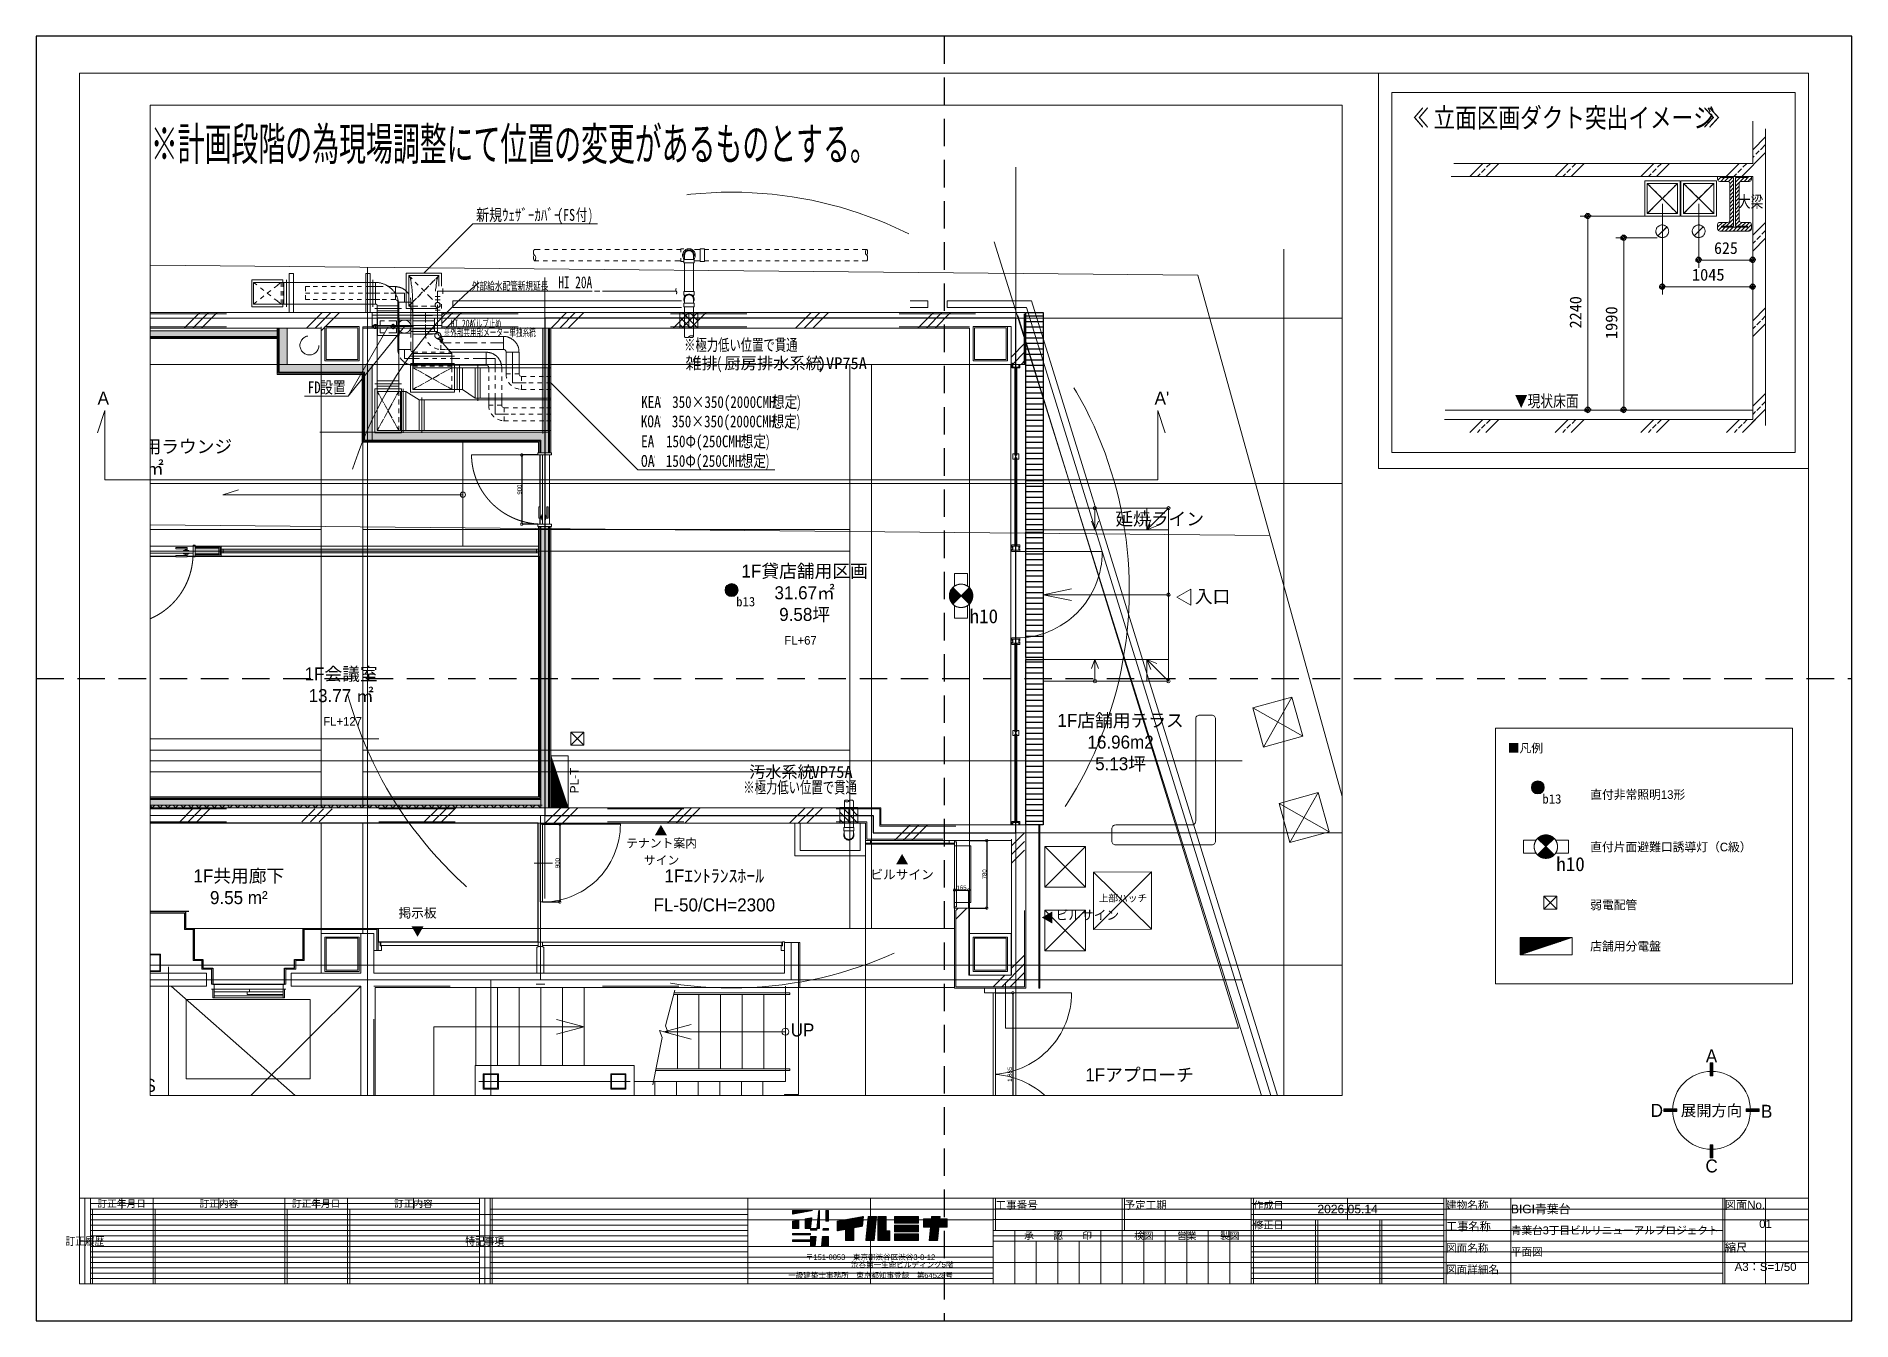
# Paper-space layout '平面図' of a CAD drawing. Header units: millimetres. Extents: x 0 to 420, y 0 to 297.
# The model-space entities are those that its viewports show. They can reach past a viewport. Long polylines and large blocks are cut down to what shows.
import ezdxf
from ezdxf.enums import TextEntityAlignment as Align

# ---------------------------------------------------------------- set-up
doc = ezdxf.new("R2010")
doc.units = ezdxf.units.MM
doc.set_wipeout_variables(frame=1)
for name, pattern in [('ACAD_ISO04W100', [30, 24, -3, 0, -3]), ('CENTER', [10.6, 7, -1.2, 1.2, -1.2]), ('DASHED1', [2.5, 1.25, -1.25]), ('DASHED2', [9.525, 6.35, -3.175]), ('GRAY', [0.2, 0.1, -0.1]), ('ISO-10 一点短鎖線', [4.699, 3.048, -0.762, 0.127, -0.762]), ('VW-01 短破線', [2.116125, 1.058062, -1.058062]), ('ラインタイプ-11', [2.116537, 1.058463, -1.058075]), ('ラインタイプ-35', [1.058062, 0.352679, -0.705383])]:
    doc.linetypes.add(name, pattern=pattern)
doc.layers.get('Defpoints').update_dxf_attribs({"color": 252})
for name, color, linetype, lineweight in [('0-0 図面枠', 7, 'Continuous', 18), ('1-0通芯', 2, 'ACAD_ISO04W100', 5), ('1-1 躯体', 6, 'Continuous', 18), ('1-12 天伏図', 1, 'Continuous', 13), ('1-16 雑工事', 2, 'Continuous', 13), ('1-18 敷地境界線', 6, 'Continuous', 20), ('1-19 ハッチ', 7, 'Continuous', 5), ('1-21 寸法', 3, 'Continuous', 13), ('1-3 内装仕上', 7, 'Continuous', 15), ('1-4 金属建具類', 1, 'Continuous', 13), ('1-E 文字', 4, 'Continuous', 13), ('10-12 ハッチ', 50, 'Continuous', 13), ('2-0 通芯（内装用）', 1, 'CENTER', 5), ('2-3 レイアウト図', 2, 'Continuous', 13), ('2-4 床伏図', 255, 'Continuous', 13), ('2-6 ハッチ', 2, 'Continuous', 13), ('2-9 室名', 150, 'Continuous', 13), ('3-0 幹線機器', 10, 'Continuous', 13), ('3-7 コンセント器具', 10, 'Continuous', 13), ('5-1 換気ダクト', 80, 'Continuous', 9), ('6-1 給水管', 170, 'Continuous', 13), ('6-4 排水管・通気管', 32, 'Continuous', 13), ('A文字', 112, 'Continuous', 5), ('\u3000\u3000', 5, 'Continuous', 13), ('レイヤー 1', 7, 'Continuous', 0), ('一般', 7, 'Continuous', 5), ('非常照明_プロット', 7, 'Continuous', 5)]:
    doc.layers.add(name, color=color, linetype=linetype, lineweight=lineweight)
doc.layers.add('0-2 補助線', color=252, linetype='Continuous', lineweight=15, plot=False)
doc.layers.add('1-5 金物類', color=4, linetype='Continuous')
doc.layers.add('layer0', color=7, linetype='Continuous')
doc.styles.add('MS Gothic', font='MS Gothic.ttf', dxfattribs={"height": 1})
doc.styles.add('MSPゴシック', font='MS PGothic.ttf')
doc.styles.get("Standard").update_dxf_attribs({"font": 'arial.ttf'})
doc.styles.add('TATEGAKI', font='txt', dxfattribs={"bigfont": 'bigfont.shx'})
doc.styles.add('ＭＳ ゴシック', font='MS Gothic.ttf', dxfattribs={"bigfont": 'ＭＳ ゴシック'})
doc.dimstyles.new('YS100S', dxfattribs={"dimscale": 100, "dimtxt": 2.5, "dimasz": 3, "dimexe": 0, "dimexo": 0.5, "dimgap": 0.5, "dimtad": 1, "dimdsep": 46, "dimlunit": 6, "dimtxsty": 'MSPゴシック', "dimblk": 'DOTSMALL', "dimcen": 3, "dimclrd": 140, "dimclre": 8, "dimclrt": 256, "dimaunit": 1, "dimazin": 0, "dimtfac": 1, "dimtmove": 2, "dimatfit": 3, "dimldrblk": 'DOTSMALL', "dimfxl": 6, "dimfxlon": 1, "dimtolj": 1, "dimtzin": 0, "dimarcsym": 0})
doc.dimstyles.new('YS20S', dxfattribs={"dimscale": 20, "dimtxt": 2.5, "dimasz": 3, "dimexe": 0, "dimexo": 0, "dimgap": 0.1, "dimtad": 1, "dimdec": 3, "dimdsep": 46, "dimlunit": 6, "dimtxsty": 'MSPゴシック', "dimblk": 'DOTSMALL', "dimcen": -3, "dimclrd": 4, "dimclre": 8, "dimclrt": 256, "dimaunit": 1, "dimazin": 0, "dimtfac": 1, "dimtdec": 3, "dimtmove": 2, "dimatfit": 3, "dimldrblk": 'DOTSMALL', "dimfxl": 6, "dimtolj": 1, "dimtzin": 0, "dimarcsym": 1})
pattern_1 = [(45, (45486.388351, 44056.0898722), (-0.00176776695297, 0.00176776695297), [])]

psp = doc.layouts.new('平面図')

# ---------------------------------------------------------------- texts
at = {"layer": '0-0 図面枠'}
for s, p in [('訂正年月日', (19.75, 27.06)), ('訂正内容', (42.25, 27.06)), ('訂正年月日', (64.75, 27.06)), ('訂正内容', (87.25, 27.06)), ('承\u3000\u3000認\u3000\u3000印', (236.39, 19.64)), ('検図', (256.25, 19.64)), ('営業', (266.18, 19.64)), ('製図', (276.1, 19.64))]:
    psp.add_text(s, height=1.6, dxfattribs=at).set_placement(p, align=Align.MIDDLE_CENTER)
for s, height, p in [('工事番号', 1.8, (221.9, 25.82)), ('予定工期', 1.8, (251.75, 25.82)), ('作成日', 1.7, (281.6, 25.82)), ('建物名称', 1.8, (326.15, 25.82)), ('図面No.', 1.9, (390.65, 25.82)), ('工事名称', 1.9, (326.15, 20.85)), ('図面名称', 1.8, (326.15, 15.89)), ('縮尺', 1.9, (390.65, 15.93)), ('図面詳細名', 1.8, (326.15, 10.92))]:
    psp.add_text(s, height=height, dxfattribs=at).set_placement(p)
at = {"layer": '0-0 図面枠', "color": 4}
psp.add_text('2026.05.14', height=2, dxfattribs=at).set_placement((303.38, 25.82), align=Align.MIDDLE)
for s, height, p in [('BIGI青葉台', 2, (341.15, 25.82)), ('青葉台3丁目ビルリニューアルプロジェクト', 1.8, (341.15, 20.88)), ('平面図', 1.8, (341.15, 15.93))]:
    psp.add_text(s, height=height, dxfattribs=at).set_placement(p, align=Align.MIDDLE_LEFT)
at = {"layer": '0-0 図面枠'}
psp.add_text('修正日', height=1.7, dxfattribs=at).set_placement((281.6, 22.15), align=Align.MIDDLE_LEFT)
at = {"layer": '0-0 図面枠', "color": 4}
for s, p in [('01', (400.08, 23.34)), ('A3：S=1/50', (400.08, 13.41))]:
    psp.add_text(s, height=1.9, dxfattribs=at).set_placement(p, align=Align.TOP_CENTER)
at = {"layer": '0-0 図面枠', "style": 'TATEGAKI'}
for s, p in [('訂正履歴', (11.25, 18.4)), ('特記事項', (103.75, 18.4))]:
    psp.add_text(s, height=1.8, dxfattribs=at).set_placement(p, align=Align.MIDDLE)
at = {"layer": '0-0 図面枠', "color": 4}
for s, p in [('〒151-0053\u3000東京都渋谷区渋谷3-8-12', (193, 14.69)), ('渋谷第一生命ビルディング5階', (200.33, 12.96)), ('一級建築士事務所\u3000東京都知事登録\u3000第64528号', (193, 10.49))]:
    psp.add_text(s, height=1.25, dxfattribs=at).set_placement(p, align=Align.MIDDLE_CENTER)
at = {"layer": '1-E 文字', "style": 'MSPゴシック'}
for s, height, p in [('A', 3, (14.19, 211.86)), ("A'", 3, (258.73, 211.86)), ('■凡例', 2, (340.41, 131.39)), ('直付非常照明13形', 2, (359.49, 120.65)), ('直付片面避難口誘導灯（C級）', 2, (359.49, 108.53)), ('弱電配管', 2, (359.49, 95.14)), ('店舗用分電盤', 2, (359.49, 85.58))]:
    psp.add_text(s, height=height, dxfattribs=at).set_placement(p)
at = {"layer": 'A文字', "style": 'MSPゴシック'}
for s, height, p in [('A', 3, (387.57, 61.23)), ('D', 3, (374.93, 48.62)), ('展開方向', 2.6, (387.57, 48.65)), ('B', 3, (400.33, 48.42)), ('C', 3, (387.59, 35.78))]:
    psp.add_text(s, height=height, dxfattribs=at).set_placement(p, align=Align.MIDDLE)

msp = doc.modelspace()

# ---------------------------------------------------------------- texts
at = {"layer": '1-1 躯体', "insert": (86871.5742, 22919.9562), "char_height": 80, "attachment_point": 1}
msp.add_mtext_dynamic_manual_height_columns('{\\fMS PGothic|b0|i0|c128|p50;上部ハッチ}', width=871.773708, gutter_width=487.1287, heights=[0], dxfattribs=at)
at = {"layer": '1-4 金属建具類', "char_height": 150.48177, "attachment_point": 2, "line_spacing_factor": 0.999868, "style": 'MSPゴシック'}
for s, insert in [('延焼ライン', (87576.4439, 27340.8163)), ('入口', (88188.6572, 26443.9974))]:
    msp.add_mtext(s, dxfattribs=dict(at, insert=insert))
at = {"layer": '2-9 室名', "ltscale": 80, "attachment_point": 2, "line_spacing_factor": 0.999868, "style": 'MSPゴシック'}
for s, insert, char_height in [('1Fオフィス共用ラウンジ\\P18.97㎡', (75706.4967, 28177.0421), 150.481771), ('1F貸店舗用区画\\P31.67㎡\\P9.58坪', (83469.7879, 26737.5538), 150.48177), ('1F会議室\\P13.77 ㎡', (78108.1255, 25548.1076), 150.48177), ('1F店舗用テラス\\P16.96m2\\P5.13坪', (87124.4938, 25010.7386), 150.48177), ('1F共用廊下\\P9.55 m²', (76924.5182, 23212.5052), 150.48177), ('1Fｴﾝﾄﾗﾝｽﾎｰﾙ', (82424.5182, 23212.5052), 150.481771), ('FL-50/CH=2300', (82424.5182, 22877.3886), 150.481771), ('UP', (83445.5023, 21431.0345), 150.48177), ('PS', (75832.9657, 20790.199), 150.48177), ('1Fアプローチ', (87343.842, 20913.2464), 150.48177), ('EV', (77236.8545, 20539.0879), 150.48177)]:
    msp.add_mtext(s, dxfattribs=dict(at, insert=insert, char_height=char_height))
at = {"layer": '2-9 室名', "color": 7, "ltscale": 80, "char_height": 100, "attachment_point": 2, "line_spacing_factor": 0.999868, "style": 'MSPゴシック'}
for s, insert in [('FL+67', (83422.2798, 25911.2524)), ('FL+127', (78125.022, 24973.7853))]:
    msp.add_mtext(s, dxfattribs=dict(at, insert=insert))
at = {"layer": '2-9 室名', "transparency": 33554687, "attachment_point": 2, "line_spacing_factor": 1.184259, "style": 'MSPゴシック'}
for s, insert, char_height in [('\\H0.9287576254x;テナント案内\\Pサイン', (81814.8784, 23565.5568), 107.670718), ('▲', (81807.3238, 23714.0253), 107.6707), ('▲', (84597.0704, 23377.2554), 107.6707), ('ビルサイン', (84597.0704, 23207.2554), 107.67072), ('掲示板\\P▼', (78991.8729, 22763.5844), 107.67072), ('ビルサイン', (86740.5395, 22738.7673), 107.67072)]:
    msp.add_mtext(s, dxfattribs=dict(at, insert=insert, char_height=char_height))
at = {"layer": '2-9 室名', "transparency": 33554687, "insert": (86227.5576, 22656.2595), "char_height": 107.6707, "attachment_point": 2, "rotation": 90, "line_spacing_factor": 1.184259, "style": 'MSPゴシック'}
msp.add_mtext('▲', dxfattribs=at)
at = {"layer": '3-0 幹線機器', "insert": (80757.3864, 24093.2128), "char_height": 97.42573, "attachment_point": 1, "rotation": 90}
msp.add_mtext_dynamic_manual_height_columns('PL-T', width=418.335359, gutter_width=487.1287, heights=[0], dxfattribs=at)
at = {"layer": '5-1 換気ダクト', "color": 92, "linetype": 'Continuous', "true_color": 0x00c000, "style": 'MS Gothic', "width": 0.800802}
msp.add_text('FD', height=137.09642, dxfattribs=at).set_placement((77721.632, 28717.3467))
at = {"layer": 'layer0', "color": 18, "linetype": 'Continuous', "true_color": 0x000000, "style": 'MS Gothic'}
for s, height, width, p in [('≪', 227.4188, 0.595746, (80224.6281, 43948.0008)), ('立面区画ダクト突出イメージ', 227.418795, 0.807085, (80463.5477, 43948.0008)), ('≫', 227.4188, 0.632984, (83583.3809, 43948.0008)), ('大梁', 137.09642, 0.787503, (83984.5118, 43021.6511)), ('625', 137.09642, 0.981031, (83708.6295, 42486.1185)), ('1045', 137.09642, 1.012597, (83452.3467, 42177.5898)), ('▼現状床面', 137.09642, 0.789562, (81403.6453, 40716.471))]:
    msp.add_text(s, height=height, dxfattribs=dict(at, width=width)).set_placement(p)
for s, width, p in [('2240', 0.998217, (82174.6798, 41625.9466)), ('1990', 1.01803, (82590.0334, 41500.9316))]:
    msp.add_text(s, height=137.09642, rotation=90.0000025, dxfattribs=dict(at, width=width)).set_placement(p)
at = {"layer": 'layer0', "color": 12, "linetype": 'Continuous', "true_color": 0xbf0000, "style": 'MS Gothic', "width": 0.599053}
msp.add_text('※計画段階の為現場調整にて位置の変更があるものとする。', height=380.64439, dxfattribs=at).set_placement((75906.8492, 31411.1933))

# ---------------------------------------------------------------- blocks, each defined once
blk = doc.blocks.new('グループ-16')
at = {"color": 255, "linetype": 'Continuous', "lineweight": 13, "transparency": 33554687}
blk.add_wipeout([(56798, 21646), (56948, 21646), (56948, 21496), (56798, 21496)], dxfattribs=at).dxf.layer = '一般'
at = {"layer": '一般', "color": 1, "linetype": 'Continuous', "lineweight": 13, "true_color": 0xff0000, "transparency": 33554687}
for p, q in [((56948, 21646), (56798, 21496)), ((56948, 21496), (56798, 21646))]:
    blk.add_line(p, q, dxfattribs=at)
at = {"layer": '一般', "color": 1, "linetype": 'Continuous', "lineweight": 13, "true_color": 0xff0000, "transparency": 33554687, "flags": 128}
blk.add_lwpolyline([(56798, 21646), (56948, 21646), (56948, 21496), (56798, 21496)], close=True, dxfattribs=at)
blk = doc.blocks.new('グループ-12')
at = {"color": 255, "linetype": 'Continuous', "lineweight": 5, "transparency": 33554687}
blk.add_wipeout([(61236, 20289), (61236, 20809), (61386, 20809), (61386, 20289)], dxfattribs=at).dxf.layer = '一般'
at = {"layer": '一般', "color": 1, "linetype": 'Continuous', "lineweight": 5, "true_color": 0xff0000, "transparency": 33554687, "flags": 128}
for points in [[(61236, 20289), (61236, 20809), (61386, 20809), (61386, 20289), (61236, 20289)], [(61236, 20289), (61236, 20809), (61386, 20809), (61386, 20289)]]:
    blk.add_lwpolyline(points, close=True, dxfattribs=at)
at = {"color": 255, "linetype": 'Continuous', "lineweight": 5, "transparency": 33554687}
blk.add_wipeout([(61442, 20584), (61439, 20592), (61436, 20601), (61433, 20609), (61429, 20616), (61424, 20624), (61419, 20631), (61413, 20638), (61407, 20644), (61400, 20650), (61394, 20656), (61386, 20661), (61379, 20666), (61371, 20670), (61363, 20674), (61355, 20677), (61346, 20679), (61338, 20681), (61329, 20683), (61320, 20684), (61311, 20684), (61303, 20684), (61294, 20683), (61285, 20681), (61276, 20679), (61268, 20677), (61259, 20674), (61251, 20670), (61244, 20666), (61236, 20661), (61229, 20656), (61222, 20650), (61216, 20644), (61210, 20638), (61204, 20631), (61199, 20624), (61194, 20616), (61190, 20609), (61186, 20601), (61183, 20592), (61181, 20584), (61179, 20575), (61177, 20566), (61176, 20557), (61176, 20549), (61176, 20540), (61177, 20531), (61179, 20522), (61181, 20514), (61183, 20505), (61186, 20497), (61190, 20489), (61194, 20481), (61199, 20474), (61204, 20466), (61210, 20460), (61216, 20453), (61222, 20447), (61229, 20441), (61236, 20436), (61244, 20431), (61251, 20427), (61259, 20424), (61268, 20421), (61276, 20418), (61285, 20416), (61294, 20414), (61303, 20414), (61311, 20413), (61320, 20414), (61329, 20414), (61338, 20416), (61346, 20418), (61355, 20421), (61363, 20424), (61371, 20427), (61379, 20431), (61386, 20436), (61394, 20441), (61400, 20447), (61407, 20453), (61413, 20460), (61419, 20466), (61424, 20474), (61429, 20481), (61433, 20489), (61436, 20497), (61439, 20505), (61442, 20514), (61444, 20522), (61445, 20531), (61446, 20540), (61447, 20549), (61446, 20557), (61445, 20566), (61444, 20575)], dxfattribs=at).dxf.layer = '一般'
at = {"layer": '一般', "linetype": 'Continuous', "lineweight": 0, "true_color": 0xff0000, "transparency": 33554687}
h = blk.add_hatch(color=1, dxfattribs=at)
edge = h.paths.add_edge_path()
edge.add_arc((61311, 20549), 135, 180.0006, 225.0012, ccw=False)
edge.add_arc((61311, 20549), 135, 135, 180.0006, ccw=False)
edge.add_line((61216, 20644), (61311, 20549))
edge.add_line((61311, 20549), (61216, 20453))
h = blk.add_hatch(color=1, dxfattribs=at)
edge = h.paths.add_edge_path()
edge.add_arc((61311, 20549), 135, 314.9988, 359.9994)
edge.add_arc((61311, 20549), 135, 359.9994, 405)
edge.add_line((61407, 20644), (61311, 20549))
edge.add_line((61311, 20549), (61407, 20453))
at = {"layer": '一般', "color": 1, "linetype": 'Continuous', "lineweight": 5, "true_color": 0xff0000, "transparency": 33554687, "flags": 128}
blk.add_lwpolyline([(61442, 20584), (61439, 20592), (61436, 20601), (61433, 20609), (61429, 20616), (61424, 20624), (61419, 20631), (61413, 20638), (61407, 20644), (61400, 20650), (61394, 20656), (61386, 20661), (61379, 20666), (61371, 20670), (61363, 20674), (61355, 20677), (61346, 20679), (61338, 20681), (61329, 20683), (61320, 20684), (61311, 20684), (61303, 20684), (61294, 20683), (61285, 20681), (61276, 20679), (61268, 20677), (61259, 20674), (61251, 20670), (61244, 20666), (61236, 20661), (61229, 20656), (61222, 20650), (61216, 20644), (61210, 20638), (61204, 20631), (61199, 20624), (61194, 20616), (61190, 20609), (61186, 20601), (61183, 20592), (61181, 20584), (61179, 20575), (61177, 20566), (61176, 20557), (61176, 20549), (61176, 20540), (61177, 20531), (61179, 20522), (61181, 20514), (61183, 20505), (61186, 20497), (61190, 20489), (61194, 20481), (61199, 20474), (61204, 20466), (61210, 20460), (61216, 20453), (61222, 20447), (61229, 20441), (61236, 20436), (61244, 20431), (61251, 20427), (61259, 20424), (61268, 20421), (61276, 20418), (61285, 20416), (61294, 20414), (61303, 20414), (61311, 20413), (61320, 20414), (61329, 20414), (61338, 20416), (61346, 20418), (61355, 20421), (61363, 20424), (61371, 20427), (61379, 20431), (61386, 20436), (61394, 20441), (61400, 20447), (61407, 20453), (61413, 20460), (61419, 20466), (61424, 20474), (61429, 20481), (61433, 20489), (61436, 20497), (61439, 20505), (61442, 20514), (61444, 20522), (61445, 20531), (61446, 20540), (61447, 20549), (61446, 20557), (61445, 20566), (61444, 20575), (61442, 20584)], close=True, dxfattribs=at)
for points in [[(61216, 20453, -0.198915), (61176, 20549, -0.198915), (61216, 20644), (61311, 20549)], [(61407, 20453, 0.198915), (61447, 20549, 0.198915), (61407, 20644), (61311, 20549)]]:
    blk.add_lwpolyline(points, format="xyb", close=True, dxfattribs=at)
at = {"layer": '一般', "color": 1, "linetype": 'Continuous', "lineweight": 5, "true_color": 0xff0000, "transparency": 33554687}
blk.add_open_spline([(61442, 20584), (61433, 20619), (61381, 20670), (61311, 20689), (61241, 20670), (61190, 20619), (61171, 20549), (61190, 20479), (61241, 20427), (61311, 20409), (61381, 20427), (61433, 20479), (61451, 20549), (61442, 20584)], degree=2, dxfattribs=at)
blk = doc.blocks.new('_DotSmall')
at = {"color": 0, "linetype": 'ByBlock', "const_width": 0.5}
blk.add_lwpolyline([(-0.0625, 0, 1), (0.0625, 0, 1)], format="xyb", close=True, dxfattribs=at)
blk = doc.blocks.new('*D39')
at = {"layer": '1-21 寸法', "color": 8, "lineweight": -2, "ltscale": 80, "transparency": 16777216}
for p, q in [((89858, 21936), (90458, 21936)), ((89858, 19586), (90458, 19586))]:
    blk.add_line(p, q, dxfattribs=at)
at = {"layer": '1-21 寸法', "lineweight": -2, "ltscale": 80, "transparency": 16777216}
blk.add_line((90458, 21936), (90458, 19586), dxfattribs=at)
at = {"layer": 'Defpoints', "color": 0, "ltscale": 80, "transparency": 16777216}
for p in [(88529, 21936), (88044, 19586), (90458, 19586)]:
    blk.add_point(p, dxfattribs=at)
at = {"layer": '1-21 寸法', "lineweight": -2, "ltscale": 80, "transparency": 16777216, "xscale": 300, "yscale": 300, "zscale": 300}
for p, rotation in [((90458, 21936), 90), ((90458, 19586), 270)]:
    blk.add_blockref('_DotSmall', p, dxfattribs=dict(at, rotation=rotation))
at = {"layer": '1-21 寸法', "ltscale": 80, "transparency": 16777216, "insert": (90295, 20761), "char_height": 200, "attachment_point": 5, "rotation": 90, "style": 'MSPゴシック'}
blk.add_mtext('\\A1;2,350', dxfattribs=at)
blk = doc.blocks.new('*D42')
at = {"layer": '1-21 寸法', "color": 8, "lineweight": -2, "ltscale": 80, "transparency": 16777216}
for p, q in [((89858, 23636), (90458, 23636)), ((89858, 21936), (90458, 21936))]:
    blk.add_line(p, q, dxfattribs=at)
at = {"layer": '1-21 寸法', "lineweight": -2, "ltscale": 80, "transparency": 16777216}
blk.add_line((90458, 21936), (90458, 23636), dxfattribs=at)
at = {"layer": 'Defpoints', "color": 0, "ltscale": 80, "transparency": 16777216}
for p in [(89013, 23636), (90458, 23636), (88529, 21936)]:
    blk.add_point(p, dxfattribs=at)
at = {"layer": '1-21 寸法', "lineweight": -2, "ltscale": 80, "transparency": 16777216, "xscale": 300, "yscale": 300, "zscale": 300}
for p, rotation in [((90458, 23636), 90), ((90458, 21936), 270)]:
    blk.add_blockref('_DotSmall', p, dxfattribs=dict(at, rotation=rotation))
at = {"layer": '1-21 寸法', "ltscale": 80, "transparency": 16777216, "insert": (90295, 22786), "char_height": 200, "attachment_point": 5, "rotation": 90, "style": 'MSPゴシック'}
blk.add_mtext('\\A1;1,700', dxfattribs=at)
blk = doc.blocks.new('*D43')
at = {"layer": '1-21 寸法', "color": 8, "lineweight": -2, "ltscale": 80, "transparency": 16777216}
for p, q in [((89858, 29586), (90458, 29586)), ((89858, 23636), (90458, 23636))]:
    blk.add_line(p, q, dxfattribs=at)
at = {"layer": '1-21 寸法', "lineweight": -2, "ltscale": 80, "transparency": 16777216}
blk.add_line((90458, 29586), (90458, 23636), dxfattribs=at)
at = {"layer": 'Defpoints', "color": 0, "ltscale": 80, "transparency": 16777216}
for p in [(89013, 29586), (89013, 23636), (90458, 23636)]:
    blk.add_point(p, dxfattribs=at)
at = {"layer": '1-21 寸法', "lineweight": -2, "ltscale": 80, "transparency": 16777216, "xscale": 300, "yscale": 300, "zscale": 300}
for p, rotation in [((90458, 29586), 90), ((90458, 23636), 270)]:
    blk.add_blockref('_DotSmall', p, dxfattribs=dict(at, rotation=rotation))
at = {"layer": '1-21 寸法', "ltscale": 80, "transparency": 16777216, "insert": (90295, 26611), "char_height": 200, "attachment_point": 5, "rotation": 90, "style": 'MSPゴシック'}
blk.add_mtext('\\A1;5,950', dxfattribs=at)
blk = doc.blocks.new('*D26')
at = {"layer": 'Defpoints', "color": 8, "lineweight": -2, "ltscale": 80, "transparency": 16777216}
for p, q in [((80383, 28004), (80197, 28004)), ((80383, 27204), (80197, 27204))]:
    blk.add_line(p, q, dxfattribs=at)
at = {"layer": 'Defpoints', "color": 4, "lineweight": -2, "ltscale": 80, "transparency": 16777216}
blk.add_line((80197, 28004), (80197, 27204), dxfattribs=at)
at = {"layer": 'Defpoints', "color": 0, "ltscale": 80, "transparency": 16777216}
for p in [(80383, 28004), (80197, 27204), (80383, 27204)]:
    blk.add_point(p, dxfattribs=at)
at = {"layer": 'Defpoints', "color": 4, "lineweight": -2, "ltscale": 80, "transparency": 16777216, "xscale": 60, "yscale": 60, "zscale": 60}
for p, rotation in [((80197, 28004), 90), ((80197, 27204), 270)]:
    blk.add_blockref('_DotSmall', p, dxfattribs=dict(at, rotation=rotation))
at = {"layer": 'Defpoints', "ltscale": 80, "transparency": 16777216, "insert": (80170, 27604), "char_height": 50, "attachment_point": 5, "rotation": 90, "style": 'MSPゴシック'}
blk.add_mtext('\\A1;900', dxfattribs=at)
blk = doc.blocks.new('*D28')
at = {"layer": 'Defpoints', "color": 8, "lineweight": -2, "ltscale": 80, "transparency": 16777216}
for p, q in [((80439, 23736), (80637, 23736)), ((80439, 22836), (80637, 22836))]:
    blk.add_line(p, q, dxfattribs=at)
at = {"layer": 'Defpoints', "color": 4, "lineweight": -2, "ltscale": 80, "transparency": 16777216}
blk.add_line((80637, 23736), (80637, 22836), dxfattribs=at)
at = {"layer": 'Defpoints', "color": 0, "ltscale": 80, "transparency": 16777216}
for p in [(80439, 23736), (80439, 22836), (80637, 22836)]:
    blk.add_point(p, dxfattribs=at)
at = {"layer": 'Defpoints', "color": 4, "lineweight": -2, "ltscale": 80, "transparency": 16777216, "xscale": 60, "yscale": 60, "zscale": 60}
for p, rotation in [((80637, 23736), 90), ((80637, 22836), 270)]:
    blk.add_blockref('_DotSmall', p, dxfattribs=dict(at, rotation=rotation))
at = {"layer": 'Defpoints', "ltscale": 80, "transparency": 16777216, "insert": (80610, 23286), "char_height": 50, "attachment_point": 5, "rotation": 90, "style": 'MSPゴシック'}
blk.add_mtext('\\A1;900', dxfattribs=at)
blk = doc.blocks.new('*D29')
at = {"layer": 'Defpoints', "color": 8, "lineweight": -2, "ltscale": 80, "transparency": 16777216}
for p, q in [((85680, 21786), (85878, 21786)), ((85680, 19901), (85878, 19901))]:
    blk.add_line(p, q, dxfattribs=at)
at = {"layer": 'Defpoints', "color": 4, "lineweight": -2, "ltscale": 80, "transparency": 16777216}
blk.add_line((85878, 21786), (85878, 19901), dxfattribs=at)
at = {"layer": 'Defpoints', "color": 0, "ltscale": 80, "transparency": 16777216}
for p in [(85680, 21786), (85680, 19901), (85878, 19901)]:
    blk.add_point(p, dxfattribs=at)
at = {"layer": 'Defpoints', "color": 4, "lineweight": -2, "ltscale": 80, "transparency": 16777216, "xscale": 60, "yscale": 60, "zscale": 60}
for p, rotation in [((85878, 21786), 90), ((85878, 19901), 270)]:
    blk.add_blockref('_DotSmall', p, dxfattribs=dict(at, rotation=rotation))
at = {"layer": 'Defpoints', "ltscale": 80, "transparency": 16777216, "insert": (85847, 20843), "char_height": 50, "attachment_point": 5, "rotation": 90, "style": 'MSPゴシック'}
blk.add_mtext('\\A1;1,885', dxfattribs=at)
blk = doc.blocks.new('*D45')
at = {"layer": 'Defpoints', "color": 8, "lineweight": -2, "ltscale": 80, "transparency": 16777216}
for p, q in [((85378, 23546), (85576, 23546)), ((85368, 22766), (85576, 22766))]:
    blk.add_line(p, q, dxfattribs=at)
at = {"layer": 'Defpoints', "color": 4, "lineweight": -2, "ltscale": 80, "transparency": 16777216}
blk.add_line((85576, 23546), (85576, 22766), dxfattribs=at)
at = {"layer": 'Defpoints', "color": 0, "ltscale": 80, "transparency": 16777216}
for p in [(85378, 23546), (85368, 22766), (85576, 22766)]:
    blk.add_point(p, dxfattribs=at)
at = {"layer": 'Defpoints', "color": 4, "lineweight": -2, "ltscale": 80, "transparency": 16777216, "xscale": 60, "yscale": 60, "zscale": 60}
for p, rotation in [((85576, 23546), 90), ((85576, 22766), 270)]:
    blk.add_blockref('_DotSmall', p, dxfattribs=dict(at, rotation=rotation))
at = {"layer": 'Defpoints', "ltscale": 80, "transparency": 16777216, "insert": (85549, 23156), "char_height": 50, "attachment_point": 5, "rotation": 90, "style": 'MSPゴシック'}
blk.add_mtext('\\A1;780', dxfattribs=at)
blk = doc.blocks.new('*D46')
at = {"layer": 'Defpoints', "color": 8, "lineweight": -2, "ltscale": 80, "transparency": 16777216}
for p, q in [((85203, 22766), (85203, 22974)), ((85368, 22766), (85368, 22974))]:
    blk.add_line(p, q, dxfattribs=at)
at = {"layer": 'Defpoints', "color": 4, "lineweight": -2, "ltscale": 80, "transparency": 16777216}
blk.add_line((85203, 22974), (85368, 22974), dxfattribs=at)
at = {"layer": 'Defpoints', "color": 0, "ltscale": 80, "transparency": 16777216}
for p in [(85368, 22974), (85203, 22766), (85368, 22766)]:
    blk.add_point(p, dxfattribs=at)
at = {"layer": 'Defpoints', "color": 4, "lineweight": -2, "ltscale": 80, "transparency": 16777216, "xscale": 60, "yscale": 60, "zscale": 60, "rotation": 180}
blk.add_blockref('_DotSmall', (85203, 22974), dxfattribs=at)
at = {"layer": 'Defpoints', "color": 4, "lineweight": -2, "ltscale": 80, "transparency": 16777216, "xscale": 60, "yscale": 60, "zscale": 60}
blk.add_blockref('_DotSmall', (85368, 22974), dxfattribs=at)
at = {"layer": 'Defpoints', "ltscale": 80, "transparency": 16777216, "insert": (85285, 23001), "char_height": 50, "attachment_point": 5, "style": 'MSPゴシック'}
blk.add_mtext('\\A1;165', dxfattribs=at)
blk = doc.blocks.new('グループ-1760')
at = {"layer": '非常照明_プロット', "linetype": 'Continuous', "lineweight": 0, "true_color": 0x00bb00, "transparency": 33554687}
h = blk.add_hatch(color=92, dxfattribs=at)
edge = h.paths.add_edge_path()
edge.add_arc((2864, 39888), 75, 0, 360)
at = {"layer": '非常照明_プロット', "color": 30, "linetype": 'Continuous', "lineweight": 5, "true_color": 0xff6633, "transparency": 33554687}
blk.add_circle((2864, 39888), 75, dxfattribs=at)
at = {"color": 255, "linetype": 'Continuous', "lineweight": 5, "transparency": 33554687}
blk.add_wipeout([(2917, 39683), (3128, 39683), (3128, 39824), (2917, 39824)], dxfattribs=at).dxf.layer = '非常照明_プロット'
at = {"layer": '非常照明_プロット', "color": 94, "linetype": 'VW-01 短破線', "lineweight": 18, "true_color": 0x00aa00, "transparency": 33554687}
blk.add_circle((2864, 39888), 4600, dxfattribs=at)
at = {"layer": '非常照明_プロット', "color": 94, "true_color": 0x00aa00, "transparency": 33554687, "insert": (2917, 39753), "char_height": 108.2, "attachment_point": 4, "line_spacing_factor": 0.788639, "style": 'ＭＳ ゴシック'}
blk.add_mtext('b13', dxfattribs=at)
blk = doc.blocks.new('グループ-13')
at = {"layer": '一般', "color": 7, "transparency": 33554687}
blk.add_blockref('グループ-12', (0, 0), dxfattribs=at)
at = {"layer": '一般', "color": 1, "true_color": 0xff0000, "transparency": 33554687, "insert": (61408, 20394), "char_height": 162.3, "attachment_point": 1, "line_spacing_factor": 0.785485, "style": 'ＭＳ ゴシック'}
blk.add_mtext('h10', dxfattribs=at)

# ---------------------------------------------------------------- dimensions: what is measured, and where the dimension line sits
at = {"layer": '1-21 寸法', "ltscale": 80}
for base, p1, p2, picture, middle in [((90458.2195, 23635.9572), (89012.6816, 29585.9572), (89012.6816, 23635.9572), '*D43', (90294.5832, 26610.9572)), ((90458.2195, 23635.9572), (88529.31, 21935.9572), (89012.6816, 23635.9572), '*D42', (90294.5832, 22785.9572)), ((90458.2195, 19585.9572), (88529.31, 21935.9572), (88043.9715, 19585.9572), '*D39', (90294.5832, 20760.9572))]:
    dim = msp.add_linear_dim(base=base, p1=p1, p2=p2, angle=270, dimstyle='YS100S', override={"dimtxt": 2, "dimpost": '\\X', "dimclrd": 256}, dxfattribs=at)
    dim.commit()
    dim.dimension.update_dxf_attribs({"geometry": picture, "text_midpoint": middle})
at = {"layer": 'Defpoints', "ltscale": 80}
for base, p1, p2, angle, picture, middle in [((80636.9416, 22835.9572), (80438.6816, 23735.9572), (80438.6816, 22835.9572), 270, '*D28', (80609.9416, 23285.9572)), ((85575.9418, 22765.9572), (85377.6818, 23545.9572), (85367.6816, 22765.9572), 270, '*D45', (85548.9418, 23155.9572)), ((85367.6816, 22974.2174), (85202.6816, 22765.9572), (85367.6816, 22765.9572), 180, '*D46', (85285.1816, 23001.2174)), ((85877.781, 19900.9572), (85679.521, 21785.9572), (85679.521, 19900.9572), 270, '*D29', (85847.3719, 20843.4572))]:
    dim = msp.add_linear_dim(base=base, p1=p1, p2=p2, angle=angle, dimstyle='YS20S', override={"dimpost": '\\X'}, dxfattribs=at)
    dim.commit()
    dim.dimension.update_dxf_attribs({"geometry": picture, "text_midpoint": middle})

# ---------------------------------------------------------------- hatches: boundary and pattern name
at = {"layer": '1-1 躯体', "transparency": 33554687}
h = msp.add_hatch(dxfattribs=at)
h.set_pattern_fill('ANSI37', color=6, scale=20, style=0)
h.set_pattern_definition([(45, (36904.274, 63394.58), (-44.90128, 44.90128), []), (135, (36904.274, 63394.58), (-44.90128, -44.90128), [])])
h.paths.add_polyline_path([(73842.6816, 23925.9572), (80417.6767, 23925.9572), (80417.6767, 23955.9572), (73842.6816, 23955.9572), (73842.6816, 23935.9572)])
at = {"layer": '1-4 金属建具類'}
for points in [[(80422.4767, 27271.7101), (80427.4767, 27271.7101), (80427.4767, 27296.462), (80422.4767, 27296.462)], [(80468.4767, 27271.7101), (80473.4767, 27271.7101), (80473.4767, 27296.462), (80468.4767, 27296.462)], [(76327.5055, 26901.586), (76327.5055, 26906.586), (76302.7536, 26906.586), (76302.7536, 26901.586)], [(76327.5055, 26855.586), (76327.5055, 26860.586), (76302.7536, 26860.586), (76302.7536, 26855.586)]]:
    msp.add_hatch(color=256, dxfattribs=at).paths.add_polyline_path(points)
at = {"layer": '1-5 金物類'}
h = msp.add_hatch(dxfattribs=at)
h.set_pattern_fill('ANSI31', color=256, scale=20, angle=315)
h.set_pattern_definition([(0, (14604.215, 63394.58), (1e-14, 63.5), [])])
h.paths.add_polyline_path([(86027.6816, 27138.4572), (86227.6816, 27138.4572), (86227.6816, 29650.9572), (86027.6816, 29650.9572)])
h = msp.add_hatch(dxfattribs=at)
h.set_pattern_fill('ANSI31', color=256, scale=20, angle=315)
h.paths.add_polyline_path([(86027.6816, 25663.4572), (86227.6816, 25663.4572), (86227.6816, 27113.4572), (86027.6816, 27113.4572)])
h = msp.add_hatch(dxfattribs=at)
h.set_pattern_fill('ANSI31', color=256, scale=20, angle=315)
h.set_pattern_definition([(0, (14604.215, 63394.58), (1e-14, 63.5), [])])
h.paths.add_polyline_path([(86227.6816, 25638.4572), (86027.6816, 25638.4572), (86027.6816, 23725.9572), (86227.6816, 23725.9572)])
at = {"layer": '10-12 ハッチ', "true_color": 0xaaaaaa, "transparency": 33554687}
h = msp.add_hatch(dxfattribs=at)
h.set_pattern_fill('RC', color=253, scale=50, style=0, pattern_type=2)
h.set_pattern_definition([(45, (79104.3, 63394.6), (-707.107, 707.107), []), (45, (79204.3, 63394.6), (-707.107, 707.107), []), (45, (79304.3, 63394.6), (-707.107, 707.107), [])])
h.paths.add_polyline_path([(85182.6818, 29470.9572), (85857.6814, 29480.9571), (85857.6814, 29065.9574), (85872.6814, 29065.9574), (85872.6814, 29050.9574), (86022.6814, 29050.9574), (86022.6814, 29650.9572), (79274.6814, 29650.9572), (79274.6814, 29470.9572)])
h.paths.add_polyline_path([(85857.6814, 29060.9573), (85855.1816, 29050.9574), (85857.6814, 29050.9574)])
h.paths.add_polyline_path([(71247.2739, 29650.9572), (71247.2739, 25450.6727), (71269.117, 25450.6727), (71269.117, 24913.6906), (71247.2739, 24913.6906), (71247.2739, 23275.9572), (72567.6816, 23275.9572), (72567.6816, 22470.957), (72567.6818, 22470.957), (72747.6816, 22470.957), (72747.6816, 22543.4572), (73047.6816, 22543.4572), (73047.6814, 22543.4572), (73047.6814, 22708.4572), (73047.6816, 22708.4572), (72732.6816, 22708.4572), (72732.6816, 23760.9572), (73047.6816, 23760.9572), (73047.6814, 23760.9572), (73047.6814, 23910.9572), (73047.6816, 23910.9572), (72567.6816, 23910.9572), (72567.6816, 23425.9572), (71427.2739, 23425.9572), (71427.2739, 29470.9572), (72567.6818, 29470.9572), (72567.6818, 29050.9574), (73047.6814, 29050.9574), (73047.6814, 29050.9572), (73047.6814, 29470.9572), (77877.6818, 29470.9572), (77877.6818, 29050.9574), (78357.6814, 29050.9574), (78357.6814, 29470.9572), (78467.6814, 29470.9572), (78467.6814, 29650.9572)])
h.paths.add_polyline_path([(72607.6818, 29437.1109), (72607.6818, 29144.8035), (72607.6818, 29090.9574), (72661.5279, 29090.9574), (72953.8353, 29090.9574), (73007.6814, 29090.9574), (73007.6814, 29144.8035), (73007.6814, 29437.1109), (73007.6814, 29490.957), (72953.8353, 29490.957), (72661.5279, 29490.957), (72607.6818, 29490.957)], flags=16)
h.paths.add_polyline_path([(72623.0664, 29437.1109), (72623.0664, 29144.8035), (72623.0664, 29106.342), (72661.5279, 29106.342), (72953.8353, 29106.342), (72992.2968, 29106.342), (72992.2968, 29144.8035), (72992.2968, 29437.1109), (72992.2968, 29475.5724), (72953.8353, 29475.5724), (72661.5279, 29475.5724), (72623.0664, 29475.5724)], flags=0)
h.paths.add_polyline_path([(77917.6818, 29437.1109), (77917.6818, 29144.8035), (77917.6818, 29090.9574), (77971.5279, 29090.9574), (78263.8353, 29090.9574), (78317.6814, 29090.9574), (78317.6814, 29144.8035), (78317.6814, 29437.1109), (78317.6814, 29490.957), (78263.8353, 29490.957), (77971.5279, 29490.957), (77917.6818, 29490.957)], flags=16)
h.paths.add_polyline_path([(77933.0664, 29437.1109), (77933.0664, 29144.8035), (77933.0664, 29106.342), (77971.5279, 29106.342), (78263.8353, 29106.342), (78302.2968, 29106.342), (78302.2968, 29144.8035), (78302.2968, 29437.1109), (78302.2968, 29475.5724), (78263.8353, 29475.5724), (77971.5279, 29475.5724), (77933.0664, 29475.5724)], flags=0)
h.paths.add_polyline_path([(71269.117, 24913.6906), (71269.117, 25450.6727), (71247.2739, 25450.6727), (71247.2739, 24913.6906)])
h.paths.add_polyline_path([(73842.6816, 23760.9572), (77877.6818, 23760.9572), (77877.6818, 23910.9572), (73842.6816, 23910.9572)])
h.paths.add_polyline_path([(77877.6818, 23910.9572), (77877.6818, 23760.9572), (78357.6814, 23760.9572), (78357.6814, 23910.9572)])
h.paths.add_polyline_path([(78357.6814, 23910.9572), (78357.6814, 23760.9572), (78357.6814, 23745.9572), (84172.6816, 23745.9572), (84172.6816, 23545.9572), (85862.6816, 23545.9572), (85862.6816, 21990.9574), (85377.6818, 21990.9574), (85367.6816, 21990.9574), (85367.6816, 22765.9572), (85217.6816, 22765.9572), (85217.6816, 21855.9572), (86012.6816, 21855.9572), (86012.6816, 23725.9572), (84352.6816, 23725.9572), (84352.6816, 23925.9572), (78357.6814, 23925.9572)])
at = {"layer": '2-6 ハッチ', "linetype": 'Continuous', "true_color": 0xaaaaaa, "transparency": 33554687}
for points in [[(73084.6917, 29440.9572), (73084.6917, 29350.9572), (77367.6814, 29350.9572), (77367.6814, 29440.9572)], [(80428.9265, 28152.9576), (80430.1765, 29470.9574), (80520.1765, 29470.9574), (80520.1765, 28152.9576)], [(80442.0517, 28266.086), (80443.3017, 29470.9574), (80532.6767, 29470.9574), (80532.6767, 28266.086)], [(73840.6816, 23925.9572), (80497.3767, 23925.9572), (80497.3767, 24045.9572), (73840.6816, 24045.9572)], [(73840.6816, 23955.9572), (80497.3767, 23955.9572), (80497.3767, 24045.9572), (73840.6816, 24045.9572)]]:
    msp.add_hatch(color=253, dxfattribs=at).paths.add_polyline_path(points)
at = {"layer": '2-6 ハッチ', "linetype": 'Continuous', "true_color": 0x2465fb, "transparency": 33554687}
for points in [[(77367.6814, 28935.9572), (77482.6814, 28935.9572), (77482.6814, 29470.9572), (77367.6814, 29470.9572)], [(77367.6814, 29050.9572), (77367.6814, 28935.9572), (78467.6814, 28935.9572), (78467.6814, 29050.9572)], [(78352.6814, 28151.086), (78467.6814, 28151.086), (78467.6814, 28960.9572), (78377.6814, 28960.9572), (78352.6814, 28960.9572)], [(80532.6767, 28266.086), (78352.6814, 28266.086), (78352.6814, 28151.086), (80532.6767, 28151.086)]]:
    msp.add_hatch(color=150, dxfattribs=at).paths.add_polyline_path(points)
h = msp.add_hatch(color=150, dxfattribs=at)
h.paths.add_polyline_path([(80532.6766, 28029.0862), (80532.6768, 28152.9576), (80392.6768, 28152.9576), (80392.6766, 28029.0862)])
h.paths.add_polyline_path([(80392.6767, 23925.9572), (80532.6767, 23925.9572), (80532.6767, 27179.0862), (80392.6767, 27179.0862)])
at = {"layer": '2-6 ハッチ', "linetype": 'Continuous', "true_color": 0xff7f7f, "transparency": 33554687}
h = msp.add_hatch(color=11, dxfattribs=at)
h.paths.add_polyline_path([(80520.1765, 28029.0862), (80520.1767, 28152.9576), (80405.1767, 28152.9576), (80405.1765, 28029.0862)])
h.paths.add_polyline_path([(80405.1765, 23925.9572), (80520.1765, 23925.9572), (80520.1765, 27179.0862), (80405.1765, 27179.0862)])
msp.add_hatch(color=11, dxfattribs=at).paths.add_polyline_path([(76420.1296, 26836.086), (76720.1296, 26836.086), (76720.1296, 26951.086), (76420.1296, 26951.086)])
at = {"layer": '2-6 ハッチ', "linetype": 'Continuous', "true_color": 0x70cfe3, "transparency": 33554687}
msp.add_hatch(color=133, dxfattribs=at).paths.add_polyline_path([(80407.3767, 26916.086), (76720.1296, 26916.086), (76720.1296, 26871.086), (80407.3767, 26871.086)])
at = {"layer": 'layer0', "linetype": 'Continuous', "lineweight": 5, "true_color": 0x000000}
h = msp.add_hatch(dxfattribs=at)
h.set_pattern_fill('ANSI31', color=18, scale=10)
h.set_pattern_definition([(45, (-4586.502, 92800.413), (-22.45064, 22.45064), [])])
h.paths.add_polyline_path([(83775.1461, 42851.7138, 0.4142135624), (83750.1461, 42826.7138), (83750.1461, 42774.7138, 0.4142135624), (83775.1461, 42749.7138), (84115.1461, 42749.7138, 0.4142135624), (84140.1461, 42774.7138), (84140.1461, 42826.7138, 0.4142135624), (84115.1461, 42851.7138), (84025.1461, 42851.7138, -0.4142135624), (84000.1461, 42876.7138), (84000.1461, 43300.7138, -0.4142135624), (84025.1461, 43325.7138), (84115.1461, 43325.7138, 0.4142135624), (84140.1461, 43350.7138), (84140.1461, 43382.7138), (84095.1461, 43382.7138), (84095.1461, 43370.7138), (83955.1461, 43370.7138), (83955.1461, 42806.7138), (84095.1461, 42806.7138), (84095.1461, 42794.7138), (83795.1461, 42794.7138), (83795.1461, 42806.7138), (83935.1461, 42806.7138), (83935.1461, 43370.7138), (83795.1461, 43370.7138), (83795.1461, 43382.7138), (83750.1461, 43382.7138), (83750.1461, 43350.7138, 0.4142135624), (83775.1461, 43325.7138), (83865.1461, 43325.7138, -0.4142135624), (83890.1461, 43300.7138), (83890.1461, 42876.7138, -0.4142135624), (83865.1461, 42851.7138)])
at = {"layer": 'layer0', "linetype": 'Continuous', "lineweight": 25, "true_color": 0x000000}
h = msp.add_hatch(color=18, dxfattribs=at)
h.dxf.hatch_style = 1
h.paths.add_polyline_path([(82235.3258, 42953.0307), (82245.913, 42953.0307), (82250.1462, 42953.0307), (82260.7312, 42953.0307), (82260.7291, 42950.9142), (82262.8467, 42948.7965), (82267.0788, 42946.681)])
h.paths.add_polyline_path([(82277.6639, 42936.0927), (82277.6639, 42927.6307), (82277.6639, 42923.4008)])
h.paths.add_polyline_path([(82250.1483, 42895.8798), (82250.1462, 42895.8798), (82245.9184, 42895.8798), (82245.913, 42897.9975), (82235.329, 42900.1141), (82233.2135, 42902.2307), (82228.9793, 42904.3472), (82226.8605, 42906.4638)])
h.paths.add_polyline_path([(82218.3953, 42906.4638), (82218.3953, 42921.281), (82218.3953, 42927.6307), (82218.3953, 42936.0916)])
h = msp.add_hatch(color=18, dxfattribs=at)
h.dxf.hatch_style = 1
h.paths.add_polyline_path([(82650.1949, 42703.2635), (82660.78, 42703.2635), (82665.011, 42703.2635), (82675.5939, 42703.2635), (82675.5961, 42701.1469), (82677.7126, 42699.0303), (82681.9458, 42696.9137)])
h.paths.add_polyline_path([(82692.5287, 42686.333), (82692.5287, 42675.7469), (82692.5287, 42671.5051)])
h.paths.add_polyline_path([(82665.0196, 42643.9971), (82665.011, 42643.9971), (82660.78, 42643.9971), (82660.78, 42646.1136), (82650.1939, 42648.2302), (82648.0805, 42650.3468), (82643.8452, 42652.4645), (82641.7286, 42654.581)])
h.paths.add_polyline_path([(82633.2634, 42654.581), (82633.2634, 42671.5137), (82633.2634, 42675.7469), (82633.2634, 42686.3319)])
h = msp.add_hatch(color=18, dxfattribs=at)
h.dxf.hatch_style = 1
h.paths.add_polyline_path([(83518.0231, 42447.1475), (83526.4959, 42447.1475), (83532.8478, 42447.1475), (83541.3184, 42447.1475), (83541.3119, 42445.031), (83543.4285, 42442.9144), (83547.6638, 42440.7978)])
h.paths.add_polyline_path([(83558.2467, 42430.2063), (83558.2467, 42419.6298), (83558.2467, 42415.3881)])
h.paths.add_polyline_path([(83532.8478, 42387.8811), (83530.7226, 42387.8811), (83528.6189, 42387.8811), (83526.4959, 42389.9977), (83518.0296, 42392.1143), (83515.913, 42394.2309), (83511.6777, 42396.3475), (83509.5632, 42398.464)])
h.paths.add_polyline_path([(83501.0969, 42398.464), (83501.0969, 42415.3978), (83501.0969, 42419.6298), (83501.0969, 42430.2095)])
h = msp.add_hatch(color=18, dxfattribs=at)
h.dxf.hatch_style = 1
h.paths.add_polyline_path([(84142.451, 42447.1475), (84153.0296, 42447.1475), (84157.2627, 42447.1475), (84167.8478, 42447.1475), (84167.8478, 42445.031), (84169.9622, 42442.9144), (84174.1954, 42440.7978)])
h.paths.add_polyline_path([(84184.7761, 42430.2149), (84184.7761, 42419.6298), (84184.7761, 42415.3924)])
h.paths.add_polyline_path([(84157.2627, 42387.8811), (84153.0296, 42387.8811), (84153.0296, 42389.9977), (84142.4466, 42392.1143), (84140.3301, 42394.2309), (84136.0969, 42396.3475), (84133.9782, 42398.464)])
h.paths.add_polyline_path([(84125.5119, 42398.464), (84125.5119, 42415.3978), (84125.5119, 42419.6298), (84125.5119, 42430.2203)])
h = msp.add_hatch(color=18, dxfattribs=at)
h.dxf.hatch_style = 1
h.paths.add_polyline_path([(83096.8128, 42135.9973), (83107.3957, 42135.9973), (83111.6289, 42135.9973), (83122.2075, 42135.9973), (83122.2139, 42133.8807), (83124.3305, 42131.7641), (83128.5615, 42129.6476)])
h.paths.add_polyline_path([(83139.1466, 42119.0679), (83139.1466, 42110.5972), (83139.1466, 42106.363)])
h.paths.add_polyline_path([(83111.6375, 42078.8475), (83111.6289, 42078.8475), (83107.3957, 42078.8475), (83107.3957, 42080.964), (83096.8128, 42083.0806), (83094.6962, 42085.1972), (83090.4631, 42087.3138), (83088.3443, 42089.4304)])
h.paths.add_polyline_path([(83079.8802, 42089.4304), (83079.8802, 42104.2475), (83079.8802, 42110.5972), (83079.8802, 42119.0646)])
h = msp.add_hatch(color=18, dxfattribs=at)
h.dxf.hatch_style = 1
h.paths.add_polyline_path([(84142.4531, 42135.9973), (84153.0296, 42135.9973), (84157.2627, 42135.9973), (84167.8456, 42135.9973), (84167.8478, 42133.8807), (84169.9622, 42131.7641), (84174.1954, 42129.6476)])
h.paths.add_polyline_path([(84184.7761, 42119.0668), (84184.7761, 42110.5972), (84184.7761, 42106.3587)])
h.paths.add_polyline_path([(84157.2627, 42078.8475), (84153.0296, 42078.8475), (84153.0296, 42080.964), (84142.4466, 42083.0806), (84140.3301, 42085.1972), (84136.0969, 42087.3138), (84133.9782, 42089.4304)])
h.paths.add_polyline_path([(84125.5119, 42089.4304), (84125.5119, 42104.2475), (84125.5119, 42110.5972), (84125.5119, 42119.0733)])
h = msp.add_hatch(color=18, dxfattribs=at)
h.dxf.hatch_style = 1
h.paths.add_polyline_path([(82235.3269, 40713.5971), (82245.913, 40713.5971), (82250.1462, 40713.5971), (82260.7291, 40713.5971), (82260.7291, 40711.4805), (82262.8467, 40709.3639), (82267.0788, 40707.2473)])
h.paths.add_polyline_path([(82277.6639, 40696.6623), (82277.6639, 40686.0804), (82277.6639, 40681.8548)])
h.paths.add_polyline_path([(82250.1505, 40654.3306), (82250.1462, 40654.3306), (82245.9162, 40654.3306), (82245.913, 40656.4472), (82235.329, 40658.5638), (82233.2135, 40660.6804), (82228.9793, 40662.797), (82226.8605, 40664.9136)])
h.paths.add_polyline_path([(82218.3953, 40664.9136), (82218.3953, 40681.8473), (82218.3953, 40686.0804), (82218.3953, 40696.6601)])
h = msp.add_hatch(color=18, dxfattribs=at)
h.dxf.hatch_style = 1
h.paths.add_polyline_path([(82650.1949, 40713.5971), (82660.78, 40713.5971), (82665.011, 40713.5971), (82675.5939, 40713.5971), (82675.5961, 40711.4805), (82677.7126, 40709.3639), (82681.9458, 40707.2473)])
h.paths.add_polyline_path([(82692.5287, 40696.6666), (82692.5287, 40686.0804), (82692.5287, 40681.8419)])
h.paths.add_polyline_path([(82665.0132, 40654.3306), (82665.011, 40654.3306), (82660.7865, 40654.3306), (82660.78, 40656.4472), (82650.1939, 40658.5638), (82648.0805, 40660.6804), (82643.8452, 40662.797), (82641.7286, 40664.9136)])
h.paths.add_polyline_path([(82633.2634, 40664.9136), (82633.2634, 40681.8473), (82633.2634, 40686.0804), (82633.2634, 40696.6655)])

# ---------------------------------------------------------------- linework, layer by layer
at = {"layer": '1-0通芯', "ltscale": 60, "transparency": 33554687}
for p, q in [((85912.6816, 17720.8376), (85912.6816, 31330.4216)), ((85912.6816, 17720.8376), (85912.6816, 31330.4216)), ((85660.6802, 30468.9635), (89537.8733, 18104.9336)), ((85660.6802, 30468.9635), (89537.8733, 18104.9336)), ((89012.6816, 18853.8894), (89012.6816, 30383.3472)), ((89012.6816, 18853.8894), (89012.6816, 30383.3472)), ((78412.6816, 19018.8894), (78412.6816, 30174.2969)), ((78412.6816, 19018.8894), (78412.6816, 30174.2969)), ((69243.0049, 29585.9572), (90458.2195, 29585.9572)), ((69243.0049, 29585.9572), (90458.2195, 29585.9572)), ((80462.6767, 29585.9572), (80462.6767, 23835.9572)), ((80462.6767, 29585.9572), (80462.6767, 23835.9572)), ((69243.0049, 27675.9572), (90458.2195, 27675.9572)), ((69243.0049, 27675.9572), (90458.2195, 27675.9572)), ((71312.6816, 23835.9572), (84262.6816, 23835.9572)), ((71312.6816, 23835.9572), (84262.6816, 23835.9572)), ((80412.6816, 21935.9572), (80412.6816, 23835.9572)), ((80412.6816, 21935.9572), (80412.6816, 23835.9572)), ((84262.6816, 23635.9572), (84262.6816, 23835.9572)), ((84262.6816, 23635.9572), (84262.6816, 23835.9572)), ((84262.6816, 23635.9572), (90458.2195, 23635.9572)), ((84262.6816, 23635.9572), (90458.2195, 23635.9572)), ((80386.6816, 22319.9571), (80371.6816, 22311.2969)), ((80386.6816, 22319.9571), (80371.6816, 22311.2969)), ((80371.6816, 22010.9572), (80371.6816, 22311.2969)), ((80371.6816, 22010.9572), (80371.6816, 22311.2969)), ((80438.6816, 22319.9571), (80453.6816, 22311.2969)), ((80438.6816, 22319.9571), (80453.6816, 22311.2969)), ((80453.6816, 22010.9572), (80453.6816, 22311.2969)), ((80453.6816, 22010.9572), (80453.6816, 22311.2969)), ((83312.6816, 21935.9572), (83312.6816, 22365.9572)), ((83312.6816, 21935.9572), (83312.6816, 22365.9572)), ((76112.6816, 18853.8894), (76112.6816, 22085.8201)), ((76112.6816, 18853.8894), (76112.6816, 22085.8201)), ((69243.0049, 21935.9572), (88529.31, 21935.9572)), ((69243.0049, 21935.9572), (88529.31, 21935.9572)), ((76142.6816, 21860.9572), (78337.6816, 19930.9572)), ((76142.6816, 19685.9572), (78337.6816, 21860.9572)), ((76142.6816, 21860.9572), (78337.6816, 19930.9572)), ((76142.6816, 19685.9572), (78337.6816, 21860.9572)), ((79840.1816, 19018.8894), (79840.1816, 21935.9572)), ((79840.1816, 19018.8894), (79840.1816, 21935.9572)), ((79702.6816, 20760.9572), (81452.6816, 20760.9572)), ((79702.6816, 20760.9572), (81452.6816, 20760.9572))]:
    msp.add_line(p, q, dxfattribs=at)
msp.add_lwpolyline([(80386.6816, 22371.9571), (80438.6816, 22371.9571), (80438.6816, 22319.9571), (80386.6816, 22319.9571)], close=True, dxfattribs=at)
msp.add_lwpolyline([(80386.6816, 22371.9571), (80438.6816, 22371.9571), (80438.6816, 22319.9571), (80386.6816, 22319.9571)], close=True, dxfattribs=at)
at = {"layer": '1-1 躯体'}
for p, q in [((71247.2739, 29650.9572), (78467.6814, 29650.9572)), ((78467.6814, 29470.9572), (78467.6814, 29650.9572)), ((79274.6814, 29470.9572), (79274.6814, 29650.9572)), ((79274.6814, 29650.9572), (86022.6814, 29650.9572)), ((86022.6814, 29050.9574), (86022.6814, 29650.9572)), ((73047.6814, 29470.9572), (77877.6818, 29470.9572)), ((77367.6814, 29440.9572), (73047.6814, 29440.9572)), ((77877.6818, 29485.9572), (77877.6818, 29050.9574)), ((77917.6818, 29490.957), (77917.6818, 29090.9574)), ((78317.6814, 29490.957), (77917.6818, 29490.957)), ((77917.6818, 29437.1109), (77917.6818, 29144.8035)), ((77917.6818, 29437.1109), (77917.6818, 29144.8035)), ((77933.0664, 29475.5724), (77933.0664, 29106.342)), ((78302.2968, 29475.5724), (77933.0664, 29475.5724)), ((77933.0664, 29437.1109), (77933.0664, 29144.8035)), ((77933.0664, 29437.1109), (77933.0664, 29144.8035)), ((78263.8353, 29490.957), (77971.5279, 29490.957)), ((78263.8353, 29490.957), (77971.5279, 29490.957)), ((78263.8353, 29475.5724), (77971.5279, 29475.5724)), ((78263.8353, 29475.5724), (77971.5279, 29475.5724)), ((78302.2968, 29106.342), (78302.2968, 29475.5724)), ((78302.2968, 29144.8035), (78302.2968, 29437.1109)), ((78302.2968, 29144.8035), (78302.2968, 29437.1109)), ((78317.6814, 29090.9574), (78317.6814, 29490.957)), ((78317.6814, 29144.8035), (78317.6814, 29437.1109)), ((78317.6814, 29144.8035), (78317.6814, 29437.1109)), ((78357.6814, 29050.9574), (78357.6814, 29485.9572)), ((78357.6814, 29470.9572), (78467.6814, 29470.9572)), ((79274.6814, 29470.9572), (85377.6818, 29470.9572)), ((85377.6818, 29470.9572), (85377.6818, 29050.9574)), ((85417.6818, 29490.957), (85417.6818, 29090.9574)), ((85817.6814, 29490.957), (85417.6818, 29490.957)), ((85417.6818, 29437.1109), (85417.6818, 29144.8035)), ((85417.6818, 29437.1109), (85417.6818, 29144.8035)), ((85433.0664, 29475.5724), (85433.0664, 29106.342)), ((85802.2968, 29475.5724), (85433.0664, 29475.5724)), ((85433.0664, 29437.1109), (85433.0664, 29144.8035)), ((85433.0664, 29437.1109), (85433.0664, 29144.8035)), ((85763.8353, 29490.957), (85471.5279, 29490.957)), ((85763.8353, 29490.957), (85471.5279, 29490.957)), ((85763.8353, 29475.5724), (85471.5279, 29475.5724)), ((85763.8353, 29475.5724), (85471.5279, 29475.5724)), ((85802.2968, 29106.342), (85802.2968, 29475.5724)), ((85802.2968, 29144.8035), (85802.2968, 29437.1109)), ((85802.2968, 29144.8035), (85802.2968, 29437.1109)), ((85817.6814, 29090.9574), (85817.6814, 29490.957)), ((85817.6814, 29490.957), (85857.6814, 29490.957)), ((85817.6814, 29144.8035), (85817.6814, 29437.1109)), ((85817.6814, 29144.8035), (85817.6814, 29437.1109)), ((85857.6814, 29050.9574), (85857.6814, 29490.957)), ((77877.6818, 29050.9574), (78357.6814, 29050.9574)), ((77917.6818, 29090.9574), (78317.6814, 29090.9574)), ((77933.0664, 29106.342), (78302.2968, 29106.342)), ((77971.5279, 29106.342), (78263.8353, 29106.342)), ((77971.5279, 29106.342), (78263.8353, 29106.342)), ((77971.5279, 29090.9574), (78263.8353, 29090.9574)), ((77971.5279, 29090.9574), (78263.8353, 29090.9574)), ((85377.6818, 29050.9574), (85857.6814, 29050.9574)), ((85417.6818, 29090.9574), (85817.6814, 29090.9574)), ((85433.0664, 29106.342), (85802.2968, 29106.342)), ((85471.5279, 29106.342), (85763.8353, 29106.342)), ((85471.5279, 29106.342), (85763.8353, 29106.342)), ((85471.5279, 29090.9574), (85763.8353, 29090.9574)), ((85471.5279, 29090.9574), (85763.8353, 29090.9574)), ((85855.1816, 29050.9574), (86022.6814, 29050.9574)), ((85857.6814, 29065.9574), (85872.6814, 29065.9574)), ((85872.6814, 29050.9574), (85872.6814, 29065.9574)), ((77860.1818, 28266.086), (80507.6767, 28266.086)), ((73842.6816, 23955.9572), (80432.3767, 23955.9572)), ((73842.6816, 23925.9572), (84352.6816, 23925.9572)), ((73842.6816, 23745.9572), (84172.6816, 23745.9572)), ((83355.1816, 23368.4572), (83355.1816, 23745.9572)), ((84172.6816, 23545.9572), (84172.6816, 23745.9572)), ((84172.6816, 23745.9572), (84172.6816, 23368.4572)), ((84352.6816, 23725.9572), (84352.6816, 23925.9572)), ((84172.6816, 23545.9572), (85862.6816, 23545.9572)), ((84352.6816, 23725.9572), (86027.6816, 23725.9572)), ((85862.6816, 21990.9574), (85862.6816, 23560.9572)), ((86027.6816, 21840.9572), (86027.6816, 23725.9572)), ((83355.1816, 23368.4572), (84172.6816, 23368.4572)), ((84172.6816, 23515.9572), (85202.6816, 23515.9572)), ((84172.6816, 23503.9572), (85202.6816, 23503.9572)), ((85202.6816, 21840.9572), (85202.6816, 22765.9572)), ((85202.6816, 22765.9572), (85367.6816, 22765.9572)), ((85367.6816, 21990.9574), (85367.6816, 22765.9572)), ((77877.6818, 22470.957), (77877.6818, 22010.9572)), ((78487.6816, 22470.957), (77877.6818, 22470.957)), ((78337.6816, 22010.9572), (78337.6816, 22470.957)), ((78487.6816, 22010.9572), (78487.6816, 22470.957)), ((85377.6818, 22470.957), (85377.6818, 21990.9574)), ((85857.6814, 22470.957), (85377.6818, 22470.957)), ((85857.6814, 21990.9574), (85857.6814, 22470.957)), ((77917.6818, 22430.957), (77917.6818, 22030.9574)), ((78317.6814, 22430.957), (77917.6818, 22430.957)), ((77917.6818, 22377.1109), (77917.6818, 22084.8035)), ((77917.6818, 22377.1109), (77917.6818, 22084.8035)), ((77933.0664, 22415.5724), (77933.0664, 22046.342)), ((78302.2968, 22415.5724), (77933.0664, 22415.5724)), ((77933.0664, 22377.1109), (77933.0664, 22084.8035)), ((77933.0664, 22377.1109), (77933.0664, 22084.8035)), ((78263.8353, 22430.957), (77971.5279, 22430.957)), ((78263.8353, 22430.957), (77971.5279, 22430.957)), ((78263.8353, 22415.5724), (77971.5279, 22415.5724)), ((78263.8353, 22415.5724), (77971.5279, 22415.5724)), ((78302.2968, 22046.342), (78302.2968, 22415.5724)), ((78302.2968, 22084.8035), (78302.2968, 22377.1109)), ((78302.2968, 22084.8035), (78302.2968, 22377.1109)), ((78317.6814, 22030.9574), (78317.6814, 22430.957)), ((78317.6814, 22084.8035), (78317.6814, 22377.1109)), ((78317.6814, 22084.8035), (78317.6814, 22377.1109)), ((78535.1816, 22275.9572), (78487.6816, 22275.9572)), ((83237.6816, 22365.9572), (83412.6816, 22365.9572)), ((83237.6816, 22010.9572), (83237.6816, 22365.9572)), ((83412.6816, 21845.9572), (83412.6816, 22365.9572)), ((85417.6818, 22430.957), (85417.6818, 22030.9574)), ((85817.6814, 22430.957), (85417.6818, 22430.957)), ((85417.6818, 22377.1109), (85417.6818, 22084.8035)), ((85417.6818, 22377.1109), (85417.6818, 22084.8035)), ((85433.0664, 22415.5724), (85433.0664, 22046.342)), ((85802.2968, 22415.5724), (85433.0664, 22415.5724)), ((85433.0664, 22377.1109), (85433.0664, 22084.8035)), ((85433.0664, 22377.1109), (85433.0664, 22084.8035)), ((85763.8353, 22430.957), (85471.5279, 22430.957)), ((85763.8353, 22430.957), (85471.5279, 22430.957)), ((85763.8353, 22415.5724), (85471.5279, 22415.5724)), ((85763.8353, 22415.5724), (85471.5279, 22415.5724)), ((85802.2968, 22046.342), (85802.2968, 22415.5724)), ((85802.2968, 22084.8035), (85802.2968, 22377.1109)), ((85802.2968, 22084.8035), (85802.2968, 22377.1109)), ((85817.6814, 22030.9574), (85817.6814, 22430.957)), ((85817.6814, 22084.8035), (85817.6814, 22377.1109)), ((85817.6814, 22084.8035), (85817.6814, 22377.1109)), ((76017.6816, 22230.9572), (75817.6818, 22230.9572)), ((76009.9893, 22223.2649), (75825.3741, 22223.2649)), ((75990.7586, 22230.9572), (75844.6049, 22230.9572)), ((75990.7586, 22230.9572), (75844.6049, 22230.9572)), ((75990.7586, 22223.2649), (75844.6049, 22223.2649)), ((75990.7586, 22223.2649), (75844.6049, 22223.2649)), ((76009.9893, 22038.6497), (76009.9893, 22223.2649)), ((76009.9893, 22057.8804), (76009.9893, 22204.0341)), ((76009.9893, 22057.8804), (76009.9893, 22204.0341)), ((76017.6816, 22030.9574), (76017.6816, 22230.9572)), ((76017.6816, 22057.8804), (76017.6816, 22204.0341)), ((76017.6816, 22057.8804), (76017.6816, 22204.0341)), ((74022.6816, 22010.9572), (76548.6816, 22010.9572)), ((75817.6818, 22030.9574), (76017.6816, 22030.9574)), ((75825.3741, 22038.6497), (76009.9893, 22038.6497)), ((75844.6049, 22038.6497), (75990.7586, 22038.6497)), ((75844.6049, 22038.6497), (75990.7586, 22038.6497)), ((75844.6049, 22030.9574), (75990.7586, 22030.9574)), ((75844.6049, 22030.9574), (75990.7586, 22030.9574)), ((77528.6816, 22010.9572), (78337.6816, 22010.9572)), ((77917.6818, 22030.9574), (78317.6814, 22030.9574)), ((77933.0664, 22046.342), (78302.2968, 22046.342)), ((77971.5279, 22046.342), (78263.8353, 22046.342)), ((77971.5279, 22046.342), (78263.8353, 22046.342)), ((77971.5279, 22030.9574), (78263.8353, 22030.9574)), ((77971.5279, 22030.9574), (78263.8353, 22030.9574)), ((78337.6816, 19930.9572), (78337.6816, 21860.9572)), ((78487.6816, 22010.9572), (83237.6816, 22010.9572)), ((78502.6816, 21845.9572), (83412.6816, 21845.9572)), ((78502.6816, 19520.9572), (78502.6816, 21845.9572)), ((83247.6816, 21860.9572), (83247.6816, 20760.9572)), ((83397.6816, 21860.9572), (83397.6816, 20610.9572)), ((85202.6816, 21840.9572), (86027.6816, 21840.9572)), ((85367.6816, 21990.9574), (85862.6816, 21990.9574)), ((85417.6818, 22030.9574), (85817.6814, 22030.9574)), ((85433.0664, 22046.342), (85802.2968, 22046.342)), ((85471.5279, 22046.342), (85763.8353, 22046.342)), ((85471.5279, 22046.342), (85763.8353, 22046.342)), ((85471.5279, 22030.9574), (85763.8353, 22030.9574)), ((85471.5279, 22030.9574), (85763.8353, 22030.9574)), ((76314.9309, 21708.1802), (77749.9309, 21708.1802)), ((76314.9309, 20789.9307), (76314.9309, 21708.1802)), ((76624.9309, 21750.9572), (77431.1801, 21750.9572)), ((77019.9309, 21765.9572), (77019.9309, 21795.9572)), ((77049.9309, 21825.9572), (77049.9309, 21795.9572)), ((77431.1801, 21750.9572), (77444.9309, 21751.6664)), ((77749.9309, 21708.1802), (77749.9309, 20789.9307)), ((79657.6816, 20943.4572), (81497.6816, 20943.4572)), ((79657.6816, 20578.4572), (79657.6816, 20943.4572)), ((81497.6816, 20578.4572), (81497.6816, 20943.4572)), ((77749.9309, 20789.9307), (76314.9309, 20789.9307)), ((81497.6816, 20760.9572), (83247.6816, 20760.9572)), ((82987.6816, 19785.9572), (82987.6816, 20760.9572)), ((83237.6816, 19835.5726), (83237.6816, 20610.9572)), ((83237.6816, 20610.9572), (83397.6816, 20610.9572)), ((79657.6816, 20578.4572), (81497.6816, 20578.4572))]:
    msp.add_line(p, q, dxfattribs=at)
at = {"layer": '1-1 躯体', "linetype": 'ラインタイプ-35'}
for p, q in [((71262.2739, 29635.9572), (78467.6814, 29635.9572)), ((79274.6814, 29635.9572), (86007.6814, 29635.9572)), ((86007.6814, 29050.9574), (86007.6814, 29635.9572)), ((73047.6814, 29485.9572), (77877.6818, 29485.9572)), ((78357.6814, 29485.9572), (78467.6814, 29485.9572)), ((79274.6814, 29485.9572), (85377.6818, 29485.9572)), ((73842.6816, 23910.9572), (84337.6816, 23910.9572)), ((73842.6816, 23760.9572), (84187.6816, 23760.9572)), ((84187.6816, 23560.9572), (84187.6816, 23760.9572)), ((84337.6816, 23710.9572), (84337.6816, 23910.9572)), ((84187.6816, 23560.9572), (85862.6816, 23560.9572)), ((84337.6816, 23710.9572), (86012.6816, 23710.9572)), ((86012.6816, 21855.9572), (86012.6816, 23710.9572)), ((85217.6816, 21855.9572), (85217.6816, 22765.9572)), ((83397.6816, 21860.9572), (83397.6816, 22365.9572)), ((78487.6816, 19535.9572), (78487.6816, 21860.9572)), ((78487.6816, 21860.9572), (83397.6816, 21860.9572)), ((85217.6816, 21855.9572), (86012.6816, 21855.9572))]:
    msp.add_line(p, q, dxfattribs=at)
at = {"layer": '1-1 躯体', "linetype": 'ラインタイプ-11', "transparency": 33554687}
for p, q in [((79399.8545, 29785.9572), (84893.8545, 29785.9572)), ((79399.8545, 29785.9572), (79399.8545, 29710.9572)), ((79399.8545, 29710.9572), (84893.8545, 29710.9572)), ((84893.8545, 29785.9572), (84893.8545, 29710.9572)), ((85118.7451, 29785.9572), (86093.1654, 29785.9572)), ((85118.7451, 29785.9572), (85118.7451, 29710.9572)), ((85118.7451, 29710.9572), (86037.8943, 29710.9572))]:
    msp.add_line(p, q, dxfattribs=at)
at = {"layer": '1-1 躯体', "linetype": 'DASHED2', "ltscale": 10, "transparency": 33554687}
for p, q in [((86037.8943, 29710.9572), (89211.3853, 19473.8894)), ((86093.1654, 29785.9572), (89311.6064, 19403.8894))]:
    msp.add_line(p, q, dxfattribs=at)
at = {"layer": '1-1 躯体', "linetype": 'Continuous', "transparency": 33554687}
for p, q in [((85912.6816, 29033.3813), (85912.6816, 29033.3813)), ((80462.6816, 21885.9572), (80362.6816, 21885.9572)), ((79179.7924, 21391.3894), (80917.6816, 21391.3894)), ((79179.7924, 21391.3894), (79179.7924, 20236.3894)), ((83247.6816, 21335.9572), (81840.6678, 21335.9572))]:
    msp.add_line(p, q, dxfattribs=at)
at = {"layer": '1-1 躯体', "linetype": 'GRAY', "ltscale": 5}
for p, q in [((83417.6816, 23430.9572), (83417.6816, 23745.9572)), ((84110.1816, 23745.9572), (84110.1816, 23430.9572)), ((83417.6816, 23430.9572), (84110.1816, 23430.9572))]:
    msp.add_line(p, q, dxfattribs=at)
at = {"layer": '1-1 躯体', "color": 253, "true_color": 0xaaaaaa}
msp.add_line((84172.6816, 23545.9572), (84172.6816, 19845.9572), dxfattribs=at)
at = {"layer": '1-1 躯体', "linetype": 'DASHED2', "ltscale": 10, "transparency": 33554687}
msp.add_lwpolyline([(85793.2195, 21905.9572), (85793.2195, 21375.4233), (88489.3556, 21375.4233), (85936.3265, 29616.4389)], dxfattribs=at)
at = {"layer": '1-1 躯体'}
for points in [[(84172.6816, 23545.9572), (84172.6816, 23515.9572), (84232.6816, 23515.9572), (84232.6816, 23545.9572)], [(85142.6816, 23545.9572), (85142.6816, 23515.9572), (85202.6816, 23515.9572), (85202.6816, 23545.9572)], [(79752.6816, 20848.4572), (79752.6816, 20673.4572), (79927.6816, 20673.4572), (79927.6816, 20848.4572)], [(79761.6816, 20839.4572), (79761.6816, 20682.4572), (79918.6816, 20682.4572), (79918.6816, 20839.4572)], [(81402.6816, 20848.4572), (81402.6816, 20673.4572), (81227.6816, 20673.4572), (81227.6816, 20848.4572)], [(81236.6816, 20839.4572), (81236.6816, 20682.4572), (81393.6816, 20682.4572), (81393.6816, 20839.4572)]]:
    msp.add_lwpolyline(points, close=True, dxfattribs=at)
at = {"layer": '1-1 躯体', "linetype": 'DASHED2', "ltscale": 10, "transparency": 33554687, "flags": 128}
msp.add_lwpolyline([(86812.6816, 23179.0007), (87482.6816, 23183.6195), (87482.6816, 22521.6195), (86812.6816, 22517.0007)], close=True, dxfattribs=at)
for points in [[(87482.6816, 23183.6195), (86812.6816, 22517.0007)], [(86812.6816, 23179.0007), (87482.6816, 22521.6195)]]:
    msp.add_lwpolyline(points, dxfattribs=at)
at = {"layer": '1-1 躯体', "linetype": 'Continuous', "transparency": 33554687, "flags": 128}
for points in [[(81967.5334, 21814.5445), (81858.8526, 21404.5572), (81890.9452, 21322.3398), (81790.3904, 21349.5746), (81822.4831, 21267.3572), (81713.8023, 20722.3699)], [(80600.1816, 21476.4633), (80917.6816, 21391.3894), (80600.1816, 21306.3156)], [(82158.1678, 21250.8833), (81840.6678, 21335.9572), (82158.1678, 21421.0311)]]:
    msp.add_lwpolyline(points, dxfattribs=at)
at = {"layer": '1-1 躯体', "linetype": 'Continuous', "transparency": 33554687}
msp.add_circle((83247.6816, 21335.9572), 39.9976, dxfattribs=at)
at = {"layer": '1-12 天伏図', "linetype": 'DASHED1', "ltscale": 60, "transparency": 33554687}
for p, q in [((77865.1818, 29050.9572), (73047.6814, 29050.9572)), ((77877.6818, 23925.9572), (77877.6818, 29050.9572)), ((78357.6814, 23925.9572), (78357.6814, 29050.9574)), ((78357.6814, 29050.9572), (85377.6818, 29050.9572)), ((85377.6818, 22470.957), (85377.6818, 29050.9572)), ((85855.1816, 23725.9572), (85855.1816, 29050.9574)), ((77877.6818, 22470.957), (77877.6818, 23745.9572)), ((78357.6814, 22470.9572), (78357.6814, 23745.9572)), ((77669.6816, 22530.9572), (76407.6816, 22530.9572)), ((78535.1816, 22530.9572), (85202.6816, 22530.9572)), ((83412.6816, 21845.9572), (85202.6816, 21845.9572))]:
    msp.add_line(p, q, dxfattribs=at)
for points in [[(73047.6814, 27140.9572), (77877.6818, 27140.9572)], [(73047.6814, 24590.9572), (77877.6818, 24590.9572)], [(73047.6814, 24340.9572), (77877.6818, 24340.9572)]]:
    msp.add_lwpolyline(points, dxfattribs=at)
at = {"layer": '1-16 雑工事', "ltscale": 80}
for p, q in [((78467.6814, 29650.9572), (79274.6814, 29650.9572)), ((78467.6814, 29620.9572), (79274.6814, 29620.9572)), ((78467.6814, 29500.9572), (79274.6814, 29500.9572)), ((78467.6814, 29470.9572), (79274.6814, 29470.9572)), ((79667.6816, 20943.4572), (79667.6816, 21840.9572)), ((79917.6816, 20943.4572), (79917.6816, 21840.9572)), ((80167.6816, 20943.4572), (80167.6816, 21840.9572)), ((80417.6816, 20943.4572), (80417.6816, 21840.9572)), ((80667.6816, 20943.4572), (80667.6816, 21840.9572)), ((80917.6816, 20943.4572), (80917.6816, 21840.9572)), ((81737.6816, 19785.9572), (81737.6816, 20760.9572)), ((81987.6816, 19785.9572), (81987.6816, 20760.9572)), ((82237.6816, 19785.9572), (82237.6816, 20760.9572)), ((82487.6816, 19785.9572), (82487.6816, 20760.9572)), ((82737.6816, 19785.9572), (82737.6816, 20760.9572)), ((79737.6816, 19785.9572), (79737.6816, 20578.4572)), ((79987.6816, 19785.9572), (79987.6816, 20578.4572)), ((80237.6816, 19785.9572), (80237.6816, 20578.4572)), ((80487.6816, 19785.9572), (80487.6816, 20578.4572)), ((80737.6816, 19785.9572), (80737.6816, 20578.4572)), ((80987.6816, 19785.9572), (80987.6816, 20578.4572)), ((81237.6816, 19785.9572), (81237.6816, 20578.4572)), ((81487.6816, 19785.9572), (81487.6816, 20578.4572))]:
    msp.add_line(p, q, dxfattribs=at)
at = {"layer": '1-18 敷地境界線', "color": 10, "linetype": 'CENTER', "ltscale": 50}
msp.add_line((73804.3168, 22106.1739), (90228.6977, 22106.1739), dxfattribs=at)
at = {"layer": '1-18 敷地境界線', "linetype": 'CENTER'}
for points in [[(88653.1329, 25078.8136), (88778.5776, 24625.8637), (89231.5275, 24751.3084), (89106.0828, 25204.2583)], [(88958.7375, 23975.3505), (89084.1823, 23522.4006), (89537.1322, 23647.8453), (89411.6875, 24100.7952)]]:
    msp.add_lwpolyline(points, close=True, dxfattribs=at)
for points in [[(89106.0828, 25204.2583), (88778.5776, 24625.8637)], [(88653.1329, 25078.8136), (89231.5275, 24751.3084)], [(88958.7375, 23975.3505), (89537.1322, 23647.8453)], [(89411.6875, 24100.7952), (89084.1823, 23522.4006)]]:
    msp.add_lwpolyline(points, dxfattribs=at)
at = {"layer": '1-3 内装仕上', "lineweight": 9, "ltscale": 80}
for p, q in [((77367.6814, 29470.9572), (77367.6814, 28935.9572)), ((77380.1814, 29470.9572), (77380.1814, 28948.4572)), ((77392.6814, 29470.9572), (77392.6814, 28960.9572)), ((77482.6814, 29470.9572), (77482.6814, 29050.9572)), ((80442.6767, 29470.9572), (80442.6767, 28254.04)), ((80507.6767, 28029.086), (80507.6767, 29470.9572)), ((80520.1767, 28029.086), (80520.1767, 29470.9572)), ((80532.6767, 28029.086), (80532.6767, 29470.9572)), ((77367.6814, 29375.9572), (73142.6814, 29375.9572)), ((77367.6814, 29363.4572), (73155.1814, 29363.4572)), ((77367.6814, 29350.9572), (73167.6814, 29350.9572)), ((78467.6814, 29050.9572), (77482.6814, 29050.9572)), ((78467.6814, 29050.9572), (78467.6814, 28176.086)), ((85855.1816, 29050.9574), (85970.1816, 29050.9574)), ((78352.6814, 28935.9572), (77367.6814, 28935.9572)), ((78365.1814, 28948.4572), (77380.1814, 28948.4572)), ((78377.6814, 28960.9572), (77392.6814, 28960.9572)), ((78352.6814, 28935.9572), (78352.6814, 28151.086)), ((78365.1814, 28948.4572), (78365.1814, 28163.586)), ((78365.1814, 28948.4572), (78365.1814, 28930.9574)), ((78377.6814, 28960.9572), (78377.6814, 28176.086)), ((78352.6814, 28151.086), (80392.6767, 28151.086)), ((78365.1814, 28163.586), (80405.1767, 28163.586)), ((78377.6814, 28176.086), (80417.6767, 28176.086)), ((80392.6767, 28151.086), (80392.6767, 28029.086)), ((80405.1767, 28163.586), (80405.1767, 28029.086)), ((80417.6767, 28176.086), (80417.6767, 28029.086)), ((75445.1775, 24045.9572), (80392.6767, 24045.9572)), ((75445.1775, 24033.4572), (80405.1767, 24033.4572)), ((75445.1775, 24020.9572), (80417.6767, 24020.9572)), ((85845.1816, 23725.9572), (85730.1816, 23725.9572)), ((76307.6816, 22720.9572), (75602.6816, 22720.9572)), ((76295.1816, 22708.4572), (75602.6816, 22708.4572)), ((76295.1816, 22518.4572), (76295.1816, 22708.4572)), ((76307.6816, 22530.9572), (76307.6816, 22720.9572)), ((76395.1816, 22518.4572), (76295.1816, 22518.4572)), ((76407.6816, 22530.9572), (76307.6816, 22530.9572)), ((76395.1816, 22158.4572), (76395.1816, 22518.4572)), ((76407.6816, 22170.9572), (76407.6816, 22530.9572)), ((77669.6816, 22170.9572), (77669.6816, 22530.9572)), ((77669.6816, 22530.9572), (78535.1816, 22530.9572)), ((77682.1816, 22158.4572), (77682.1816, 22518.4572)), ((77682.1816, 22518.4572), (78522.6816, 22518.4572)), ((78522.6816, 22275.9572), (78522.6816, 22518.4572)), ((78535.1816, 22275.9572), (78535.1816, 22530.9572)), ((76495.1816, 22158.4572), (76395.1816, 22158.4572)), ((76507.6816, 22170.9572), (76407.6816, 22170.9572)), ((76495.1816, 22058.4572), (76495.1816, 22158.4572)), ((76610.1816, 22058.4572), (76495.1816, 22058.4572)), ((76507.6816, 22070.9572), (76507.6816, 22170.9572)), ((76622.6816, 22070.9572), (76507.6816, 22070.9572)), ((77454.6816, 22070.9572), (77569.6816, 22070.9572)), ((77467.1816, 22058.4572), (77582.1816, 22058.4572)), ((77569.6816, 22070.9572), (77569.6816, 22170.9572)), ((77569.6816, 22170.9572), (77669.6816, 22170.9572)), ((77582.1816, 22158.4572), (77682.1816, 22158.4572)), ((77582.1816, 22058.4572), (77582.1816, 22158.4572))]:
    msp.add_line(p, q, dxfattribs=at)
at = {"layer": '1-3 内装仕上', "linetype": 'DASHED2', "lineweight": 9, "ltscale": 10}
for p, q in [((76557.6296, 26951.086), (80392.6767, 26951.086)), ((80392.6767, 26836.086), (76557.6296, 26836.086))]:
    msp.add_line(p, q, dxfattribs=at)
at = {"layer": '1-3 内装仕上', "lineweight": 9}
for points in [[(76695.1296, 26926.086), (76695.1296, 26861.086)], [(76707.6296, 26938.586), (76707.6296, 26848.586)], [(76720.1296, 26951.086), (76720.1296, 26836.086)], [(76745.1296, 26893.586), (80367.6767, 26893.586)]]:
    msp.add_lwpolyline(points, dxfattribs=at)
for points in [[(76720.1296, 26916.086), (80392.6767, 26916.086), (80392.6767, 26871.086), (76720.1296, 26871.086)], [(76720.1296, 26916.086), (76745.1296, 26916.086), (76745.1296, 26871.086), (76720.1296, 26871.086)], [(80367.6767, 26916.086), (80392.6767, 26916.086), (80392.6767, 26871.086), (80367.6767, 26871.086)]]:
    msp.add_lwpolyline(points, close=True, dxfattribs=at)
at = {"layer": '1-3 内装仕上', "linetype": 'GRAY', "lineweight": 9, "ltscale": 2}
msp.add_circle((77741.2739, 29271.3456), 110, dxfattribs=at)
at = {"layer": '1-4 金属建具類', "linetype": 'ISO-10 一点短鎖線'}
for p, q in [((79616.3098, 28004.086), (80427.8206, 28004.086)), ((80438.6816, 23735.9572), (81338.6816, 23735.9572)), ((85615.1816, 21785.9572), (86557.6816, 21785.9572))]:
    msp.add_line(p, q, dxfattribs=at)
at = {"layer": '1-4 金属建具類'}
for p, q in [((80542.6767, 28029.086), (80382.6767, 28029.086)), ((80382.6767, 28029.086), (80382.6767, 28004.086)), ((80382.6767, 28004.086), (80542.6767, 28004.086)), ((80405.1767, 28029.086), (80520.1767, 28029.086)), ((80405.1767, 28029.086), (80520.1767, 28029.086)), ((80405.1767, 27204.086), (80405.1767, 28004.086)), ((80405.1767, 27204.086), (80405.1767, 28004.086)), ((80462.6767, 28004.086), (80437.6767, 28004.086)), ((80437.6767, 28004.086), (80437.6767, 27204.086)), ((80462.6767, 28004.086), (80437.6767, 28004.086)), ((80437.6767, 28004.086), (80437.6767, 27204.086)), ((80462.6767, 27204.086), (80462.6767, 28004.086)), ((80462.6767, 27204.086), (80462.6767, 28004.086)), ((80520.1767, 28004.086), (80520.1767, 27204.086)), ((80520.1767, 28004.086), (80520.1767, 27204.086)), ((80542.6767, 28004.086), (80542.6767, 28029.086)), ((80532.6767, 27179.086), (80417.6767, 27179.086)), ((80532.6767, 27179.086), (80417.6767, 27179.086)), ((80437.6767, 27204.086), (80462.6767, 27204.086)), ((80437.6767, 27204.086), (80462.6767, 27204.086)), ((75570.1296, 26951.086), (76420.1296, 26951.086)), ((75570.1296, 26951.086), (76420.1296, 26951.086)), ((76395.1296, 26893.586), (75595.1296, 26893.586)), ((76395.1296, 26893.586), (75595.1296, 26893.586)), ((76395.1296, 26868.586), (76395.1296, 26893.586)), ((76395.1296, 26868.586), (76395.1296, 26893.586)), ((76420.1296, 26951.086), (76420.1296, 26836.086)), ((76420.1296, 26951.086), (76420.1296, 26836.086)), ((76420.1296, 26836.086), (75570.1296, 26836.086)), ((76420.1296, 26836.086), (75570.1296, 26836.086)), ((75595.1296, 26868.586), (76395.1296, 26868.586)), ((75595.1296, 26868.586), (76395.1296, 26868.586)), ((85202.6816, 23530.9572), (85227.6816, 23530.9572)), ((85202.6816, 22780.9572), (85202.6816, 23530.9572)), ((85227.6816, 22780.9572), (85227.6816, 23530.9572)), ((86177.6816, 21840.9572), (86177.6816, 23725.9572)), ((86177.6816, 23725.9572), (86189.6816, 23725.9572)), ((86189.6816, 21840.9572), (86189.6816, 23725.9572)), ((80342.0576, 23285.9572), (80553.3057, 23285.9572)), ((85202.6816, 22780.9572), (85227.6816, 22780.9572)), ((78560.1816, 22375.9572), (78535.1816, 22375.9572)), ((78535.1816, 22375.9572), (78535.1816, 22362.6237)), ((78560.1816, 22375.9572), (78535.1816, 22375.9572)), ((78535.1816, 22375.9572), (78535.1816, 22362.6237)), ((78535.1816, 22365.9572), (78535.1816, 22323.9572)), ((78535.1816, 22275.9572), (78535.1816, 22289.2907)), ((78535.1816, 22275.9572), (78535.1816, 22289.2907)), ((78575.1816, 22275.9572), (78535.1816, 22275.9572)), ((78575.1816, 22275.9572), (78535.1816, 22275.9572)), ((78560.1816, 22375.9572), (78560.1816, 22327.9572)), ((78560.1816, 22375.9572), (78560.1816, 22327.9572)), ((78575.1816, 22327.9572), (78560.1816, 22327.9572)), ((78575.1816, 22327.9572), (78560.1816, 22327.9572)), ((78565.515, 22371.9572), (78565.515, 22331.9572)), ((78565.515, 22371.9571), (80386.6816, 22371.9571)), ((78565.515, 22331.9571), (80386.6816, 22331.9571)), ((78575.1816, 22327.9572), (78575.1816, 22275.9572)), ((78575.1816, 22327.9572), (78575.1816, 22275.9572)), ((83207.3483, 22371.9571), (80438.6816, 22371.9571)), ((83207.3483, 22331.9571), (80438.6816, 22331.9571)), ((83197.6816, 22327.9572), (83197.6816, 22275.9572)), ((83197.6816, 22327.9572), (83212.6816, 22327.9572)), ((83197.6816, 22327.9572), (83197.6816, 22275.9572)), ((83197.6816, 22327.9572), (83212.6816, 22327.9572)), ((83197.6816, 22275.9572), (83237.6816, 22275.9572)), ((83197.6816, 22275.9572), (83237.6816, 22275.9572)), ((83207.3483, 22371.9572), (83207.3483, 22331.9572)), ((83212.6816, 22375.9572), (83237.6816, 22375.9572)), ((83212.6816, 22375.9572), (83212.6816, 22327.9572)), ((83212.6816, 22375.9572), (83237.6816, 22375.9572)), ((83212.6816, 22375.9572), (83212.6816, 22327.9572)), ((83237.6816, 22375.9572), (83237.6816, 22362.6237)), ((83237.6816, 22375.9572), (83237.6816, 22362.6237)), ((83237.6816, 22365.9572), (83237.6816, 22323.9572)), ((83237.6816, 22275.9572), (83237.6816, 22289.2907)), ((83237.6816, 22275.9572), (83237.6816, 22289.2907)), ((86177.6816, 21840.9572), (86189.6816, 21840.9572))]:
    msp.add_line(p, q, dxfattribs=at)
for points in [[(87936.3208, 26267.5941), (87936.3208, 26452.5941), (87776.1061, 26360.0941)], [(85550.8423, 21840.9572), (85679.521, 21840.9572), (85679.521, 21785.9572), (85550.8423, 21785.9572)]]:
    msp.add_lwpolyline(points, close=True, dxfattribs=at)
at = {"layer": '1-4 金属建具類', "flags": 128}
for points in [[(80408.6816, 23735.9572), (80438.6816, 23735.9572), (80438.6816, 22835.9572), (80408.6816, 22835.9572)], [(85202.6816, 23485.5803), (85392.6816, 23485.5803), (85392.6816, 22830.4906), (85202.6816, 22830.4906)], [(85649.521, 21785.9572), (85679.521, 21785.9572), (85679.521, 19900.9572), (85649.521, 19900.9572)]]:
    msp.add_lwpolyline(points, close=True, dxfattribs=at)
at = {"layer": '1-4 金属建具類', "linetype": 'ISO-10 一点短鎖線'}
for centre, radius, start, end in [((80438.6816, 23735.9572), 900, 268.08978683, 0), ((85615.1816, 21785.9572), 942.5, 273.91431578, 0), ((85615.1816, 19900.9572), 942.5, 0, 86.08568422)]:
    msp.add_arc(centre, radius, start, end, dxfattribs=at)
for points in [[(80436.4547, 27204.086), (80396.1638, 27204.0912), (80356.0665, 27207.9744), (80315.9702, 27211.8678), (80276.4525, 27219.6019), (80236.9369, 27227.3462), (80198.3795, 27238.8567), (80159.8251, 27250.3772), (80122.5992, 27265.5533), (80085.3773, 27280.739), (80049.8415, 27299.4346), (80014.3106, 27318.1393), (79980.8071, 27340.1743), (79947.3094, 27362.2179), (79916.1609, 27387.3801), (79885.019, 27412.5503), (79856.5254, 27440.5973), (79828.0392, 27468.6517), (79802.4749, 27499.3135), (79776.9187, 27529.9818), (79754.5299, 27562.9631), (79732.1499, 27595.9501), (79713.1523, 27630.9332), (79694.164, 27665.9211), (79678.7405, 27702.5692), (79663.3267, 27739.2211), (79651.6259, 27777.1812), (79639.9351, 27815.1442), (79632.0696, 27854.0506), (79624.2144, 27892.959), (79620.26, 27932.4372), (79616.6889, 27968.1835), (79616.347, 28004.086)], [(76395.1296, 26867.364), (76395.1244, 26827.0731), (76391.2413, 26786.9758), (76387.3478, 26746.8795), (76379.6137, 26707.3618), (76371.8695, 26667.8462), (76360.3589, 26629.2888), (76348.8385, 26590.7344), (76333.6623, 26553.5085), (76318.4766, 26516.2866), (76299.781, 26480.7508), (76281.0763, 26445.22), (76259.0413, 26411.7164), (76236.9977, 26378.2188), (76211.8355, 26347.0702), (76186.6654, 26315.9283), (76158.6183, 26287.4347), (76130.564, 26258.9485), (76099.9022, 26233.3842), (76069.2338, 26207.828), (76036.2525, 26185.4393), (76003.2655, 26163.0592), (75968.2824, 26144.0616), (75933.2945, 26125.0733), (75896.6465, 26109.6498), (75859.9945, 26094.236), (75822.0345, 26082.5352), (75784.0714, 26070.8444), (75745.165, 26062.9789), (75706.2566, 26055.1237), (75666.7784, 26051.1693), (75631.0321, 26047.5982), (75595.1296, 26047.2563)]]:
    msp.add_open_spline(points, degree=2, knots=[0, 0, 0, 0.06250127987, 0.06250127987, 0.1250025111, 0.1250025111, 0.18750364686, 0.18750364686, 0.25000464382, 0.25000464382, 0.31250546377, 0.31250546377, 0.37500607511, 0.37500607511, 0.43750645403, 0.43750645403, 0.5000065855, 0.5000065855, 0.5625064639, 0.5625064639, 0.62500609335, 0.62500609335, 0.6875054876, 0.6875054876, 0.75000466961, 0.75000466961, 0.81250367069, 0.81250367069, 0.87500252934, 0.87500252934, 0.93750128974, 0.93750128974, 0.9940906152, 0.9940906152, 0.9940906152], dxfattribs=at)
at = {"layer": '1-5 金物類'}
for points in [[(86227.6816, 27138.4572), (86027.6816, 27138.4572), (86027.6816, 29650.9572), (86227.6816, 29650.9572)], [(86227.6816, 25663.4572), (86027.6816, 25663.4572), (86027.6816, 27113.4572), (86227.6816, 27113.4572)], [(86227.6816, 23725.9572), (86027.6816, 23725.9572), (86027.6816, 25638.4572), (86227.6816, 25638.4572)]]:
    msp.add_lwpolyline(points, close=True, dxfattribs=at)
msp.add_lwpolyline([(86227.6816, 27138.4572), (86227.6816, 25638.4572)], dxfattribs=at)
at = {"layer": '2-4 床伏図', "color": 210}
for p, q in [((86827.6816, 27388.4572), (86827.6816, 27138.4572)), ((86827.6816, 27138.4572), (86787.2446, 27240.4272)), ((86827.6816, 27138.4572), (86868.1187, 27240.4272)), ((86827.6816, 25638.4572), (86787.2446, 25536.4871)), ((86827.6816, 25388.4572), (86827.6816, 25638.4572)), ((86827.6816, 25638.4572), (86868.1187, 25536.4871))]:
    msp.add_line(p, q, dxfattribs=at)
at = {"layer": '2-4 床伏図'}
for points in [[(79516.3098, 28151.086), (79516.3098, 26951.086)], [(76740.4405, 27545.063), (76920.427, 27601.0808)], [(76740.4405, 27545.063), (79516.3098, 27545.063)]]:
    msp.add_lwpolyline(points, dxfattribs=at)
at = {"layer": '2-4 床伏図', "color": 210}
for points in [[(86027.6816, 27138.4572), (87427.6816, 27138.4572), (87677.6816, 27388.4572), (87677.6816, 25388.4572), (87427.6816, 25638.4572), (86027.6816, 25638.4572)], [(86227.6816, 27138.4572), (87427.6816, 27138.4572), (87677.6816, 27388.4572), (86227.6816, 27388.4572)], [(86227.6816, 25638.4572), (87427.6816, 25638.4572), (87677.6816, 25388.4572), (86227.6816, 25388.4572)]]:
    msp.add_lwpolyline(points, close=True, dxfattribs=at)
for points in [[(87427.6816, 27138.4572), (87427.6816, 27388.4572)], [(87427.6816, 27138.4572), (87472.5737, 27254.4655)], [(87427.6816, 27138.4572), (87543.6899, 27183.3493)], [(87427.6816, 27138.4572), (87677.6816, 27138.4572)], [(86227.6816, 26388.4572), (86556.2209, 26456.5423)], [(87677.6816, 26388.4572), (86227.6816, 26388.4572)], [(86227.6816, 26388.4572), (86556.2209, 26320.3721)], [(87427.6816, 25638.4572), (87677.6816, 25638.4572)], [(87427.6816, 25638.4572), (87427.6816, 25388.4572)], [(87427.6816, 25638.4572), (87472.5737, 25522.4489)], [(87427.6816, 25638.4572), (87543.6899, 25593.5651)]]:
    msp.add_lwpolyline(points, dxfattribs=at)
at = {"layer": '2-4 床伏図'}
msp.add_circle((79516.3098, 27545.063), 30, dxfattribs=at)
at = {"layer": '2-4 床伏図', "color": 210}
for centre in [(86827.6816, 27388.4572), (87677.6816, 27388.4572), (87677.6816, 26388.4572), (86827.6816, 25388.4572), (87677.6816, 25388.4572)]:
    msp.add_circle(centre, 20, dxfattribs=at)
at = {"layer": '3-0 幹線機器'}
msp.add_lwpolyline([(80532.8958, 24525.2999), (80532.8958, 23925.2999), (80732.8958, 23925.2999), (80732.8958, 24525.2999)], close=True, dxfattribs=at)
msp.add_lwpolyline([(80532.8958, 24525.2999), (80732.8958, 23925.2999)], dxfattribs=at)
at = {"layer": '3-7 コンセント器具', "linetype": 'Continuous'}
for p, q in [((80536.7863, 24513.6285), (80536.7863, 23925.2999)), ((80544.7863, 24489.6285), (80544.7863, 23925.2999)), ((80552.7863, 24465.6285), (80552.7863, 23925.2999)), ((80560.7863, 24441.6285), (80560.7863, 23925.2999)), ((80568.7863, 24417.6285), (80568.7863, 23925.2999)), ((80576.7863, 24393.6285), (80576.7863, 23925.2999)), ((80584.7863, 24369.6285), (80584.7863, 23925.2999)), ((80592.7863, 24345.6285), (80592.7863, 23925.2999)), ((80600.7863, 24321.6285), (80600.7863, 23925.2999)), ((80608.7863, 24297.6285), (80608.7863, 23925.2999)), ((80616.7863, 24273.6285), (80616.7863, 23925.2999)), ((80624.7863, 24249.6285), (80624.7863, 23925.2999)), ((80632.7863, 24225.6285), (80632.7863, 23925.2999)), ((80640.7863, 24201.6285), (80640.7863, 23925.2999)), ((80648.7863, 24177.6285), (80648.7863, 23925.2999)), ((80656.7863, 24153.6285), (80656.7863, 23925.2999)), ((80664.7863, 24129.6285), (80664.7863, 23925.2999)), ((80672.7863, 24105.6285), (80672.7863, 23925.2999)), ((80680.7863, 24081.6285), (80680.7863, 23925.2999)), ((80688.7863, 24057.6285), (80688.7863, 23925.2999)), ((80696.7863, 24033.6285), (80696.7863, 23925.2999)), ((80704.7863, 24009.6285), (80704.7863, 23925.2999)), ((80712.7863, 23985.6285), (80712.7863, 23925.2999)), ((80720.7863, 23961.6285), (80720.7863, 23925.2999)), ((80728.7863, 23937.6285), (80728.7863, 23925.2999)), ((80732.7863, 23925.519), (80732.7863, 23925.2999))]:
    msp.add_line(p, q, dxfattribs=at)
at = {"layer": '5-1 換気ダクト', "color": 92, "linetype": 'Continuous', "lineweight": 20, "true_color": 0x00c000}
for p, q in [((77556.5982, 30100.8244), (77505.7981, 30100.8244)), ((77505.7981, 30100.8244), (77505.7981, 29649.9744)), ((77556.5982, 29649.9744), (77556.5982, 30100.8244)), ((77095.1648, 29749.457), (77095.1648, 29999.2242)), ((77095.1648, 29999.2242), (77412.6648, 29999.2242)), ((77095.1648, 29999.2242), (77133.2649, 29969.591)), ((77173.4815, 29937.8412), (77213.6981, 29906.0914)), ((77173.4815, 29810.841), (77213.6981, 29842.5908)), ((77253.9148, 29874.3406), (77294.1314, 29906.0914)), ((77253.9148, 29874.3406), (77294.1314, 29842.5908)), ((77334.3484, 29937.8412), (77374.565, 29967.4744)), ((77372.4481, 29967.4744), (77410.5482, 29997.1076)), ((77412.6648, 29999.2242), (77412.6648, 29948.4241)), ((77446.5314, 29999.2242), (77412.6648, 29999.2242)), ((77412.6648, 29897.624), (77412.6648, 29846.824)), ((77433.8317, 30028.8574), (77433.8317, 29999.2242)), ((77433.8317, 29999.2242), (77433.8317, 29948.4241)), ((77433.8317, 29897.624), (77433.8317, 29846.824)), ((77476.1649, 29999.2242), (77446.5314, 29999.2242)), ((77476.1649, 30028.8574), (77476.1649, 29999.2242)), ((77476.1649, 29999.2242), (77476.1649, 30028.8574)), ((77476.1649, 29999.2242), (77476.1649, 29749.457)), ((77476.1649, 29749.457), (77476.1649, 29999.2242)), ((77505.7981, 29999.2242), (77476.1649, 29999.2242)), ((77095.1648, 29749.457), (77133.2649, 29779.0912)), ((77412.6648, 29749.457), (77095.1648, 29749.457)), ((77334.3484, 29810.841), (77374.565, 29781.2078)), ((77372.4481, 29781.2078), (77410.5482, 29751.5746)), ((77412.6648, 29800.2581), (77412.6648, 29749.457)), ((77446.5314, 29749.457), (77412.6648, 29749.457)), ((77433.8317, 29800.2581), (77433.8317, 29749.457)), ((77433.8317, 29717.7072), (77433.8317, 29749.457)), ((77476.1649, 29749.457), (77446.5314, 29749.457)), ((77476.1649, 29749.457), (77476.1649, 29717.7072)), ((77476.1649, 29717.7072), (77476.1649, 29749.457)), ((77505.7981, 29749.457), (77476.1649, 29749.457)), ((77505.7981, 29649.9744), (77556.5982, 29649.9744))]:
    msp.add_line(p, q, dxfattribs=at)
at = {"layer": '5-1 換気ダクト', "color": 92, "linetype": 'Continuous', "lineweight": 9, "true_color": 0x00c000}
for p, q in [((77073.9985, 29717.7072), (77073.9985, 30028.8574)), ((77073.9985, 30028.8574), (77433.8317, 30028.8574)), ((77446.5314, 29999.2242), (77446.5314, 29749.457)), ((77505.7981, 29749.457), (77505.7981, 29999.2242)), ((77433.8317, 29717.7072), (77073.9985, 29717.7072))]:
    msp.add_line(p, q, dxfattribs=at)
at = {"layer": '5-1 換気ダクト', "color": 92, "linetype": 'Continuous', "lineweight": 5, "true_color": 0x00c000}
for p, q in [((77694.1813, 29899.7406), (77694.1813, 29950.5407)), ((77744.9814, 29950.5407), (77694.1813, 29950.5407)), ((77694.1813, 29874.3406), (77744.9814, 29874.3406)), ((77694.1813, 29800.2581), (77694.1813, 29851.0582)), ((77835.9984, 29950.5407), (77785.1975, 29950.5407)), ((77795.7815, 29874.3406), (77846.5816, 29874.3406)), ((77744.9814, 29800.2581), (77694.1813, 29800.2581)), ((77835.9984, 29800.2581), (77785.1975, 29800.2581))]:
    msp.add_line(p, q, dxfattribs=at)
at = {"layer": 'Defpoints'}
msp.add_line((75602.6816, 22730.9572), (76345.6748, 22730.9572), dxfattribs=at)
for points in [[(80462.6767, 29585.9572), (80462.6767, 23835.9572), (84262.6816, 23835.9572), (84262.6816, 23635.9572), (85912.6816, 23635.9572), (85912.6816, 29585.9572)], [(75470.1775, 26836.086), (80392.6767, 26836.086), (80392.6767, 24045.9572), (75470.1775, 24045.9572)]]:
    msp.add_lwpolyline(points, close=True, dxfattribs=at)
msp.add_lwpolyline([(80405.1767, 28004.086), (80405.1767, 27204.086)], dxfattribs=at)
at = {"layer": 'layer0', "color": 18, "linetype": 'Continuous', "lineweight": 5, "true_color": 0x000000}
for p, q in [((79981.0793, 44354.2641), (84648.3288, 44354.2641)), ((79981.0793, 40188.6636), (79981.0793, 44354.2641)), ((84648.3288, 44354.2641), (84648.3288, 40188.6636)), ((84155.1461, 44021.947), (84155.1461, 43532.9975)), ((84305.4277, 43933.0474), (84305.4277, 40501.9304)), ((84305.4277, 43839.9135), (84155.1461, 43691.7475)), ((84246.1634, 43691.7475), (84305.4277, 43751.0139)), ((80698.6302, 43532.9975), (84155.1461, 43532.9975)), ((81033.0628, 43532.9975), (80882.7792, 43382.7138)), ((81060.5805, 43471.6134), (81018.2457, 43429.2807)), ((81217.2129, 43532.9975), (81066.9303, 43382.7138)), ((81121.9635, 43532.9975), (81077.511, 43488.5471)), ((82021.5469, 43532.9975), (81871.261, 43382.7138)), ((82049.0624, 43471.6134), (82006.7286, 43429.2807)), ((82205.6958, 43532.9975), (82055.4121, 43382.7138)), ((82110.4454, 43532.9975), (82065.9972, 43488.5471)), ((83010.0287, 43532.9975), (82859.7472, 43382.7138)), ((83037.5475, 43471.6134), (82995.2126, 43429.2807)), ((83194.1777, 43532.9975), (83043.8961, 43382.7138)), ((83098.9294, 43532.9975), (83054.4791, 43488.5471)), ((83998.5127, 43532.9975), (83848.229, 43382.7138)), ((84026.0261, 43471.6134), (83983.6967, 43429.2807)), ((84305.4277, 43657.8811), (84031.2805, 43382.7138)), ((84087.4134, 43532.9975), (84042.9631, 43488.5471)), ((84172.0788, 43617.6639), (84155.1461, 43602.8468)), ((84231.3452, 43676.9303), (84193.2467, 43638.8308)), ((80666.8793, 43382.7138), (84155.1461, 43382.7138)), ((81003.4286, 43414.4636), (80971.6777, 43382.7138)), ((81991.9126, 43414.4636), (81960.1639, 43382.7138)), ((82980.3966, 43414.4636), (82948.6457, 43382.7138)), ((83968.8806, 43414.4636), (83937.1301, 43382.7138)), ((84155.1461, 43382.7138), (84155.1461, 40573.8974)), ((82248.0285, 42923.3975), (82248.0285, 40681.8473)), ((84305.4277, 42851.4306), (84155.1461, 42703.2635)), ((82662.8966, 42673.6303), (82662.8966, 40681.8473)), ((84305.4277, 42667.2805), (84155.1461, 42519.1134)), ((84186.8948, 42639.7639), (84155.1461, 42608.0141)), ((84246.1634, 42696.9137), (84201.7131, 42654.581)), ((84305.4277, 42758.2978), (84260.9795, 42713.8475)), ((83530.729, 42415.3978), (84155.1461, 42415.3978)), ((83111.6289, 42106.3641), (84155.1461, 42106.3641)), ((84305.4277, 41862.9476), (84155.1461, 41714.7805)), ((84305.4277, 41678.7965), (84155.1461, 41530.6316)), ((84186.8948, 41651.281), (84155.1461, 41619.5301)), ((84246.1634, 41708.4308), (84201.7131, 41666.097)), ((84305.4277, 41769.8138), (84260.9795, 41725.3634)), ((84305.4277, 40874.4636), (84155.1461, 40726.2965)), ((84305.4277, 40781.3309), (84260.9795, 40736.8816)), ((84155.1461, 40573.8974), (80590.6803, 40573.8974)), ((80597.03, 40681.8473), (84155.1461, 40681.8473)), ((81033.0628, 40573.8974), (80882.7792, 40423.6137)), ((81217.2129, 40573.8974), (81066.9303, 40423.6137)), ((81121.9635, 40573.8974), (81077.511, 40527.3304)), ((82021.5469, 40573.8974), (81871.261, 40423.6137)), ((82205.6958, 40573.8974), (82055.4121, 40423.6137)), ((82110.4454, 40573.8974), (82065.9972, 40527.3304)), ((83010.0287, 40573.8974), (82859.7472, 40423.6137)), ((83194.1777, 40573.8974), (83043.8961, 40423.6137)), ((83098.9294, 40573.8974), (83054.4791, 40527.3304)), ((84002.7459, 40573.8974), (83852.4622, 40423.6137)), ((84186.8948, 40573.8974), (84036.6133, 40423.6137)), ((84091.6466, 40573.8974), (84047.1962, 40527.3304)), ((84305.4277, 40690.3147), (84146.6777, 40533.6802)), ((84186.8948, 40662.797), (84155.1461, 40631.0483)), ((84246.1634, 40719.9468), (84201.7131, 40677.6141)), ((81003.4286, 40455.3635), (80971.6777, 40423.6137)), ((81060.5805, 40512.5144), (81018.2457, 40470.1806)), ((81991.9126, 40455.3635), (81960.1639, 40423.6137)), ((82049.0624, 40512.5144), (82006.7286, 40470.1806)), ((82980.3966, 40455.3635), (82948.6457, 40423.6137)), ((83037.5475, 40512.5144), (82995.2126, 40470.1806)), ((83975.2282, 40455.3635), (83943.4795, 40423.6137)), ((84032.3802, 40512.5144), (83990.0464, 40470.1806)), ((84648.3288, 40188.6636), (79981.0793, 40188.6636))]:
    msp.add_line(p, q, dxfattribs=at)
at = {"layer": 'layer0', "color": 92, "linetype": 'Continuous', "lineweight": 9, "true_color": 0x00c000}
for p, q in [((83316.9458, 43331.9137), (82906.312, 43331.9137)), ((82906.312, 43331.9137), (82906.312, 42923.3975)), ((83316.9458, 43331.9137), (82906.312, 43331.9137)), ((82906.312, 43331.9137), (82906.312, 42923.3975)), ((83316.9458, 42923.3975), (83316.9458, 43331.9137)), ((83316.9458, 42923.3975), (83316.9458, 43331.9137)), ((82906.312, 42923.3975), (83316.9458, 42923.3975)), ((83316.9458, 42923.3975), (82906.312, 42923.3975))]:
    msp.add_line(p, q, dxfattribs=at)
at = {"layer": 'layer0', "color": 92, "linetype": 'Continuous', "lineweight": 20, "true_color": 0x00c000}
for p, q in [((83285.1928, 43302.2805), (82935.9452, 43302.2805)), ((82935.9452, 43302.2805), (82935.9452, 42953.0307)), ((83285.1928, 43302.2805), (82935.9452, 43302.2805)), ((82935.9452, 43302.2805), (82935.9452, 42953.0307)), ((82935.9452, 43302.2805), (82938.0628, 43302.2805)), ((82935.9452, 43302.2805), (82969.8126, 43268.4142)), ((82935.9452, 43302.2805), (83285.1928, 42953.0307)), ((83285.1928, 43302.2805), (82935.9452, 42953.0307)), ((83285.1928, 43302.2805), (83251.3297, 43268.4142)), ((83285.1928, 42953.0307), (83285.1928, 43302.2805)), ((83285.1928, 42953.0307), (83285.1928, 43302.2805)), ((83285.1928, 43302.2805), (83287.3115, 43302.2805)), ((83005.7955, 43232.4301), (83041.7785, 43196.4472)), ((83071.4138, 43088.4973), (83035.4277, 43052.5143)), ((83077.7636, 43160.4632), (83113.7455, 43124.4802)), ((83143.3797, 43160.4632), (83107.3957, 43124.4802)), ((83149.7295, 43088.4973), (83185.7135, 43052.5143)), ((83215.3478, 43232.4301), (83179.3595, 43196.4472)), ((82935.9452, 42953.0307), (83285.1928, 42953.0307)), ((83285.1928, 42953.0307), (82935.9452, 42953.0307)), ((82935.9452, 42953.0307), (82938.0628, 42953.0307)), ((82971.9303, 42989.0137), (82938.0628, 42955.1473)), ((82999.4458, 43016.5303), (82963.4629, 42980.5474)), ((83221.6954, 43016.5303), (83257.6794, 42980.5474)), ((83249.2131, 42989.0137), (83283.0805, 42955.1473)), ((83285.1928, 42953.0307), (83287.3115, 42953.0307)), ((83058.7122, 42694.7972), (83164.5455, 42800.6305)), ((83058.7122, 42694.7972), (83092.5797, 42728.6635)), ((83128.5615, 42764.6475), (83162.4311, 42798.5139))]:
    msp.add_line(p, q, dxfattribs=at)
at = {"layer": 'layer0', "color": 30, "linetype": 'Continuous', "lineweight": 9, "true_color": 0xff8000}
for p, q in [((83736.046, 43331.9137), (83325.4121, 43331.9137)), ((83325.4121, 43331.9137), (83325.4121, 42923.3975)), ((83736.046, 43331.9137), (83325.4121, 43331.9137)), ((83325.4121, 43331.9137), (83325.4121, 42923.3975)), ((83736.046, 42923.3975), (83736.046, 43331.9137)), ((83736.046, 42923.3975), (83736.046, 43331.9137)), ((83325.4121, 42923.3975), (83736.046, 42923.3975)), ((83736.046, 42923.3975), (83325.4121, 42923.3975))]:
    msp.add_line(p, q, dxfattribs=at)
at = {"layer": 'layer0', "color": 30, "linetype": 'Continuous', "lineweight": 20, "true_color": 0xff8000}
for p, q in [((83706.4138, 43302.2805), (83355.0464, 43302.2805)), ((83355.0464, 43302.2805), (83355.0464, 42953.0307)), ((83706.4138, 43302.2805), (83355.0464, 43302.2805)), ((83355.0464, 43302.2805), (83355.0464, 42953.0307)), ((83355.0464, 43302.2805), (83357.163, 43302.2805)), ((83355.0464, 43302.2805), (83391.0261, 43268.4142)), ((83355.0464, 43302.2805), (83706.4138, 42953.0307)), ((83706.4138, 43302.2805), (83355.0464, 42953.0307)), ((83706.4138, 43302.2805), (83670.4277, 43268.4142)), ((83706.4138, 42953.0307), (83706.4138, 43302.2805)), ((83706.4138, 42953.0307), (83706.4138, 43302.2805)), ((83706.4138, 43302.2805), (83708.5261, 43302.2805)), ((83427.0144, 43232.4301), (83462.9963, 43196.4472)), ((83490.5119, 43088.4973), (83454.53, 43052.5143)), ((83498.9782, 43160.4632), (83534.9622, 43124.4802)), ((83562.4799, 43160.4632), (83526.4959, 43124.4802)), ((83570.9462, 43088.4973), (83606.9302, 43052.5143)), ((83634.4458, 43232.4301), (83598.4639, 43196.4472)), ((83355.0464, 42953.0307), (83706.4138, 42953.0307)), ((83706.4138, 42953.0307), (83355.0464, 42953.0307)), ((83355.0464, 42953.0307), (83357.163, 42953.0307)), ((83393.1449, 42989.0137), (83357.163, 42955.1473)), ((83418.546, 43016.5303), (83382.5619, 42980.5474)), ((83642.9121, 43016.5303), (83678.8961, 42980.5474)), ((83668.3132, 42989.0137), (83704.2973, 42955.1473)), ((83706.4138, 42953.0307), (83708.5261, 42953.0307)), ((83477.8124, 42694.7972), (83583.6457, 42800.6305)), ((83477.8124, 42694.7972), (83511.6777, 42728.6635)), ((83547.6638, 42764.6475), (83581.5291, 42798.5139))]:
    msp.add_line(p, q, dxfattribs=at)
at = {"layer": 'layer0', "color": 18, "linetype": 'Continuous', "lineweight": 9, "true_color": 0x000000}
for p, q in [((83111.6289, 43067.3304), (83111.6289, 42017.4634)), ((83530.729, 43067.3304), (83530.729, 42326.4971)), ((82935.9452, 42923.3975), (82159.1289, 42923.3975)), ((83050.2459, 42673.6303), (82573.9959, 42673.6303)), ((84155.1461, 42375.1806), (84155.1461, 42506.414)), ((84155.1461, 42273.5804), (84155.1461, 42017.4634)), ((82921.1302, 40681.8473), (82159.1289, 40681.8473)), ((82967.6939, 40681.8473), (82573.9959, 40681.8473))]:
    msp.add_line(p, q, dxfattribs=at)
at = {"layer": 'layer0', "color": 253, "linetype": 'Continuous', "lineweight": 9, "true_color": 0xadb5bd}
for p, q in [((83111.6289, 42747.7138), (83113.7455, 42747.7138)), ((83530.729, 42747.7138), (83532.8478, 42747.7138))]:
    msp.add_line(p, q, dxfattribs=at)
at = {"layer": 'layer0', "color": 18, "linetype": 'Continuous', "lineweight": 5, "true_color": 0x000000}
msp.add_lwpolyline([(84140.1461, 43382.7138), (84140.1461, 43350.7138, -0.4142135624), (84115.1461, 43325.7138), (84025.1461, 43325.7138, 0.4142135624), (84000.1461, 43300.7138), (84000.1461, 42876.7138, 0.4142135624), (84025.1461, 42851.7138), (84115.1461, 42851.7138, -0.4142135624), (84140.1461, 42826.7138), (84140.1461, 42774.7138, -0.4142135624), (84115.1461, 42749.7138), (83775.1461, 42749.7138, -0.4142135624), (83750.1461, 42774.7138), (83750.1461, 42826.7138, -0.4142135624), (83775.1461, 42851.7138), (83865.1461, 42851.7138, 0.4142135624), (83890.1461, 42876.7138), (83890.1461, 43300.7138, 0.4142135624), (83865.1461, 43325.7138), (83775.1461, 43325.7138, -0.4142135624), (83750.1461, 43350.7138), (83750.1461, 43382.7138)], format="xyb", close=True, dxfattribs=at)
for points in [[(84095.1461, 43382.7138), (84095.1461, 43370.7138), (83955.1461, 43370.7138), (83955.1461, 42806.7138), (84095.1461, 42806.7138), (84095.1461, 42794.7138), (83795.1461, 42794.7138), (83795.1461, 42806.7138), (83935.1461, 42806.7138), (83935.1461, 43370.7138), (83795.1461, 43370.7138), (83795.1461, 43382.7138), (84095.1461, 43382.7138)], [(82227.7896, 42903.5538), (82228.7995, 42902.6365), (82229.8459, 42901.771), (82230.9258, 42900.9549), (82232.0368, 42900.1927), (82233.1791, 42899.4864), (82234.3504, 42898.8329), (82235.5465, 42898.2376), (82236.7684, 42897.7004), (82238.014, 42897.2213), (82239.2812, 42896.8014), (82240.5677, 42896.445), (82241.8715, 42896.149), (82243.1935, 42895.9175), (82244.5285, 42895.7506), (82245.8764, 42895.6494), (82247.2361, 42895.6161), (82247.2361, 42895.6161), (82250.1731, 42895.77), (82253.0217, 42896.2222), (82255.7681, 42896.9554), (82258.3993, 42897.9587), (82260.8992, 42899.213), (82263.2526, 42900.7019), (82265.4521, 42902.4126), (82267.4761, 42904.33), (82269.316, 42906.4391), (82270.9556, 42908.7225), (82272.3821, 42911.1664), (82273.5793, 42913.7545), (82274.5342, 42916.4729), (82275.234, 42919.3043), (82275.6646, 42922.2348), (82275.811, 42925.2493), (82275.811, 42925.2493), (82275.6657, 42928.2637), (82275.234, 42931.1953), (82274.5342, 42934.0267), (82273.5782, 42936.7451), (82272.3821, 42939.3333), (82270.9556, 42941.776), (82269.316, 42944.0595), (82267.4761, 42946.1685), (82265.451, 42948.0849), (82263.2537, 42949.7967), (82260.8981, 42951.2867), (82258.3982, 42952.5409), (82255.7681, 42953.5421), (82253.0217, 42954.2764), (82250.1731, 42954.7285), (82247.2361, 42954.8825), (82247.2361, 42954.8825), (82244.2992, 42954.7285), (82241.4505, 42954.2764), (82238.7041, 42953.5421), (82236.074, 42952.5409), (82233.5753, 42951.2877), (82231.2186, 42949.7967), (82229.0213, 42948.0849), (82226.9962, 42946.1675), (82225.1563, 42944.0595), (82223.5166, 42941.776), (82222.0912, 42939.3333), (82220.8941, 42936.7441), (82219.9381, 42934.0267), (82219.2383, 42931.1942), (82218.8076, 42928.2637), (82218.6612, 42925.2493), (82218.6612, 42925.2493), (82218.7, 42923.7173), (82218.8152, 42922.1961), (82219.0047, 42920.6888), (82219.2695, 42919.1988), (82219.6054, 42917.7293), (82220.0145, 42916.2802), (82220.4936, 42914.8569), (82221.0416, 42913.4584), (82221.6595, 42912.0922), (82222.3432, 42910.7551), (82223.0925, 42909.4546), (82223.9075, 42908.1907), (82224.786, 42906.9655), (82225.7258, 42905.7834), (82226.7281, 42904.6444), (82227.7896, 42903.5538)], [(82237.9764, 42914.0043), (82238.4554, 42913.6178), (82238.9474, 42913.255), (82239.4567, 42912.9126), (82239.9767, 42912.595), (82240.5107, 42912.2989), (82241.0554, 42912.0276), (82241.612, 42911.78), (82242.1772, 42911.5572), (82242.7521, 42911.3591), (82243.3356, 42911.1847), (82243.9267, 42911.0372), (82244.5253, 42910.9155), (82245.1292, 42910.8208), (82245.7397, 42910.7519), (82246.3533, 42910.711), (82246.9724, 42910.697), (82246.9724, 42910.697), (82248.3913, 42910.768), (82249.7661, 42910.979), (82251.0914, 42911.3203), (82252.3596, 42911.7854), (82253.5633, 42912.3689), (82254.698, 42913.0623), (82255.7552, 42913.8568), (82256.7284, 42914.7482), (82257.6134, 42915.7268), (82258.4004, 42916.7873), (82259.0851, 42917.9231), (82259.66, 42919.1245), (82260.1186, 42920.3852), (82260.4535, 42921.6998), (82260.6602, 42923.0584), (82260.7301, 42924.4558), (82260.7301, 42924.4558), (82260.6602, 42925.8532), (82260.4535, 42927.213), (82260.1197, 42928.5253), (82259.6589, 42929.7871), (82259.0851, 42930.9875), (82258.4015, 42932.1233), (82257.6134, 42933.1838), (82256.7284, 42934.1613), (82255.7541, 42935.0538), (82254.6969, 42935.8483), (82253.5633, 42936.5417), (82252.3596, 42937.1241), (82251.0914, 42937.5903), (82249.7672, 42937.9315), (82248.3913, 42938.1415), (82246.9724, 42938.2136), (82246.9724, 42938.2136), (82245.5545, 42938.1415), (82244.1775, 42937.9326), (82242.8533, 42937.5903), (82241.5862, 42937.123), (82240.3804, 42936.5417), (82239.2478, 42935.8483), (82238.1895, 42935.0527), (82237.2152, 42934.1624), (82236.3313, 42933.1827), (82235.5433, 42932.1222), (82234.8585, 42930.9886), (82234.2836, 42929.7871), (82233.8261, 42928.5253), (82233.4902, 42927.2119), (82233.2835, 42925.8532), (82233.2135, 42924.4558), (82233.2135, 42924.4558), (82233.234, 42923.7141), (82233.2932, 42922.9755), (82233.3933, 42922.2434), (82233.5311, 42921.521), (82233.7055, 42920.8062), (82233.9187, 42920.1021), (82234.1685, 42919.4109), (82234.4538, 42918.7348), (82234.7757, 42918.0716), (82235.132, 42917.4268), (82235.5239, 42916.8013), (82235.9491, 42916.1951), (82236.4067, 42915.6116), (82236.8987, 42915.0507), (82237.4219, 42914.5146), (82237.9764, 42914.0043)], [(82642.6556, 42651.9348), (82643.6665, 42651.0175), (82644.7119, 42650.1509), (82645.7906, 42649.3359), (82646.9027, 42648.5737), (82648.0439, 42647.8663), (82649.2152, 42647.2139), (82650.4124, 42646.6196), (82651.6344, 42646.0814), (82652.88, 42645.6023), (82654.1471, 42645.1824), (82655.4336, 42644.826), (82656.7385, 42644.5311), (82658.0595, 42644.2985), (82659.3944, 42644.1316), (82660.7434, 42644.0315), (82662.1021, 42643.9971), (82662.1021, 42643.9971), (82665.039, 42644.1499), (82667.8877, 42644.6032), (82670.633, 42645.3374), (82673.2642, 42646.3387), (82675.7629, 42647.5929), (82678.1207, 42649.0829), (82680.318, 42650.7947), (82682.3431, 42652.7121), (82684.1819, 42654.8201), (82685.8215, 42657.1035), (82687.2469, 42659.5474), (82688.4452, 42662.1355), (82689.4001, 42664.8539), (82690.0999, 42667.6853), (82690.5306, 42670.6158), (82690.677, 42673.6303), (82690.677, 42673.6303), (82690.5295, 42676.6447), (82690.101, 42679.5752), (82689.4012, 42682.4067), (82688.4441, 42685.125), (82687.2469, 42687.7132), (82685.8215, 42690.157), (82684.1808, 42692.4416), (82682.3431, 42694.5485), (82680.3169, 42696.4669), (82678.1196, 42698.1777), (82675.764, 42699.6677), (82673.2642, 42700.9219), (82670.6341, 42701.9231), (82667.8877, 42702.6574), (82665.039, 42703.1095), (82662.1021, 42703.2635), (82662.1021, 42703.2635), (82659.1651, 42703.1084), (82656.3165, 42702.6574), (82653.569, 42701.9242), (82650.94, 42700.9219), (82648.439, 42699.6687), (82646.0845, 42698.1787), (82643.8883, 42696.4669), (82641.8621, 42694.5485), (82640.0222, 42692.4416), (82638.3826, 42690.157), (82636.9572, 42687.7143), (82635.76, 42685.125), (82634.804, 42682.4077), (82634.1042, 42679.5752), (82633.6736, 42676.6447), (82633.5271, 42673.6303), (82633.5271, 42673.6303), (82633.5648, 42672.0972), (82633.68, 42670.5781), (82633.8717, 42669.0698), (82634.1354, 42667.5798), (82634.4713, 42666.1103), (82634.8804, 42664.6612), (82635.3606, 42663.2369), (82635.9075, 42661.8394), (82636.5255, 42660.4732), (82637.2091, 42659.1361), (82637.9584, 42657.8356), (82638.7734, 42656.5717), (82639.6508, 42655.3465), (82640.5917, 42654.1644), (82641.5941, 42653.0254), (82642.6556, 42651.9348)], [(82653.2396, 42664.2381), (82653.7186, 42663.8527), (82654.2117, 42663.4888), (82654.7199, 42663.1475), (82655.2409, 42662.8288), (82655.7738, 42662.5328), (82656.3197, 42662.2615), (82656.8741, 42662.0138), (82657.4404, 42661.791), (82658.0153, 42661.5918), (82658.5978, 42661.4185), (82659.1899, 42661.2721), (82659.7885, 42661.1493), (82660.3924, 42661.0546), (82661.0029, 42660.9857), (82661.6165, 42660.9448), (82662.2356, 42660.9308), (82662.2356, 42660.9308), (82663.6534, 42661.0029), (82665.0293, 42661.2139), (82666.3546, 42661.5541), (82667.6228, 42662.0192), (82668.8265, 42662.6038), (82669.9601, 42663.2961), (82671.0173, 42664.0906), (82671.9916, 42664.9831), (82672.8766, 42665.9617), (82673.6636, 42667.0221), (82674.3483, 42668.1569), (82674.9232, 42669.3584), (82675.3807, 42670.619), (82675.7166, 42671.9336), (82675.9234, 42673.2922), (82675.9933, 42674.6896), (82675.9933, 42674.6896), (82675.9234, 42676.0871), (82675.7166, 42677.4457), (82675.3807, 42678.7592), (82674.9221, 42680.0209), (82674.3483, 42681.2213), (82673.6636, 42682.3571), (82672.8766, 42683.4165), (82671.9916, 42684.3962), (82671.0173, 42685.2876), (82669.9601, 42686.0821), (82668.8265, 42686.7755), (82667.6228, 42687.3579), (82666.3546, 42687.8241), (82665.0293, 42688.1653), (82663.6545, 42688.3753), (82662.2356, 42688.4474), (82662.2356, 42688.4474), (82660.8155, 42688.3764), (82659.4418, 42688.1653), (82658.1165, 42687.8241), (82656.8483, 42687.3579), (82655.6436, 42686.7755), (82654.511, 42686.0832), (82653.4538, 42685.2876), (82652.4784, 42684.3962), (82651.5956, 42683.4176), (82650.8065, 42682.3571), (82650.1217, 42681.2213), (82649.5479, 42680.0209), (82649.0893, 42678.7592), (82648.7534, 42677.4457), (82648.5467, 42676.0871), (82648.4767, 42674.6896), (82648.4767, 42674.6896), (82648.4972, 42673.9468), (82648.5564, 42673.2104), (82648.6554, 42672.4783), (82648.7932, 42671.7538), (82648.9676, 42671.04), (82649.1808, 42670.337), (82649.4316, 42669.6447), (82649.7169, 42668.9676), (82650.0388, 42668.3054), (82650.3952, 42667.6606), (82650.7871, 42667.0351), (82651.2113, 42666.4289), (82651.671, 42665.8454), (82652.1608, 42665.2845), (82652.6851, 42664.7484), (82653.2396, 42664.2381)], [(83510.2221, 42395.8178), (83511.2341, 42394.9005), (83512.2784, 42394.0328), (83513.3593, 42393.2189), (83514.4703, 42392.4567), (83515.6115, 42391.7493), (83516.7829, 42391.0969), (83517.98, 42390.5016), (83519.2009, 42389.9643), (83520.4476, 42389.4853), (83521.7137, 42389.0665), (83522.9991, 42388.709), (83524.3039, 42388.413), (83525.626, 42388.1815), (83526.961, 42388.0146), (83528.311, 42387.9145), (83529.6697, 42387.8801), (83529.6697, 42387.8801), (83532.6066, 42388.034), (83535.4553, 42388.4851), (83538.2006, 42389.2204), (83540.8296, 42390.2217), (83543.3295, 42391.4759), (83545.6851, 42392.967), (83547.8835, 42394.6777), (83549.9096, 42396.5951), (83551.7484, 42398.703), (83553.3892, 42400.9865), (83554.8146, 42403.4304), (83556.0117, 42406.0185), (83556.9678, 42408.7358), (83557.6675, 42411.5683), (83558.0982, 42414.4988), (83558.2446, 42417.5133), (83558.2446, 42417.5133), (83558.0982, 42420.5277), (83557.6675, 42423.4582), (83556.9699, 42426.2907), (83556.0117, 42429.008), (83554.8124, 42431.5962), (83553.3892, 42434.04), (83551.7506, 42436.3235), (83549.9096, 42438.4315), (83547.8835, 42440.3489), (83545.6872, 42442.0606), (83543.3316, 42443.5507), (83540.8318, 42444.8049), (83538.2006, 42445.8061), (83535.4553, 42446.5403), (83532.6066, 42446.9925), (83529.6697, 42447.1465), (83529.6697, 42447.1465), (83526.7327, 42446.9925), (83523.8841, 42446.5403), (83521.1366, 42445.8072), (83518.5076, 42444.8049), (83516.0077, 42443.5517), (83513.6521, 42442.0617), (83511.4537, 42440.3489), (83509.4297, 42438.4315), (83507.5888, 42436.3235), (83505.9502, 42434.04), (83504.5248, 42431.5972), (83503.3276, 42429.008), (83502.3716, 42426.2907), (83501.6718, 42423.4582), (83501.2412, 42420.5277), (83501.0948, 42417.5133), (83501.0948, 42417.5133), (83501.1335, 42415.9802), (83501.2476, 42414.459), (83501.4393, 42412.9528), (83501.7041, 42411.4639), (83502.04, 42409.9933), (83502.4491, 42408.5442), (83502.9271, 42407.1209), (83503.4762, 42405.7224), (83504.092, 42404.3562), (83504.7767, 42403.0191), (83505.526, 42401.7186), (83506.3399, 42400.4547), (83507.2184, 42399.2295), (83508.1594, 42398.0474), (83509.1606, 42396.9084), (83510.2221, 42395.8178)], [(83520.6758, 42406.0045), (83521.1538, 42405.6191), (83521.6491, 42405.2541), (83522.1551, 42404.9139), (83522.6761, 42404.5952), (83523.2101, 42404.2992), (83523.7549, 42404.0289), (83524.3104, 42403.7803), (83524.8767, 42403.5574), (83525.4516, 42403.3593), (83526.0351, 42403.1849), (83526.6272, 42403.0385), (83527.2237, 42402.9158), (83527.8287, 42402.821), (83528.4381, 42402.7521), (83529.0539, 42402.7112), (83529.6718, 42402.6972), (83529.6718, 42402.6972), (83531.0908, 42402.7683), (83532.4645, 42402.9782), (83533.7909, 42403.3205), (83535.0591, 42403.7867), (83536.2627, 42404.3691), (83537.3953, 42405.0625), (83538.4547, 42405.8581), (83539.4279, 42406.7484), (83540.3129, 42407.7281), (83541.1009, 42408.7886), (83541.7856, 42409.9233), (83542.3584, 42411.1248), (83542.8192, 42412.3865), (83543.1551, 42413.7), (83543.3596, 42415.0586), (83543.4307, 42416.4561), (83543.4307, 42416.4561), (83543.3618, 42417.8535), (83543.1551, 42419.2121), (83542.8192, 42420.5245), (83542.3605, 42421.7863), (83541.7856, 42422.9877), (83541.1009, 42424.1235), (83540.3129, 42425.1829), (83539.4279, 42426.1626), (83538.4547, 42427.054), (83537.3975, 42427.8486), (83536.2627, 42428.5419), (83535.0591, 42429.1243), (83533.7909, 42429.5905), (83532.4645, 42429.9318), (83531.0908, 42430.1417), (83529.6718, 42430.2138), (83529.6718, 42430.2138), (83528.2529, 42430.1417), (83526.877, 42429.9318), (83525.5528, 42429.5894), (83524.2846, 42429.1243), (83523.0809, 42428.5419), (83521.9462, 42427.8496), (83520.889, 42427.053), (83519.9136, 42426.1626), (83519.0308, 42425.184), (83518.2427, 42424.1225), (83517.558, 42422.9877), (83516.9831, 42421.7873), (83516.5245, 42420.5256), (83516.1886, 42419.2121), (83515.984, 42417.8535), (83515.913, 42416.4561), (83515.913, 42416.4561), (83515.9324, 42415.7143), (83515.9948, 42414.9747), (83516.0917, 42414.2447), (83516.2295, 42413.5213), (83516.4061, 42412.8064), (83516.6171, 42412.1023), (83516.8668, 42411.4111), (83517.1532, 42410.734), (83517.474, 42410.0729), (83517.8315, 42409.427), (83518.2233, 42408.8015), (83518.6475, 42408.1954), (83519.1062, 42407.6118), (83519.5971, 42407.0509), (83520.1203, 42406.5148), (83520.6758, 42406.0045)], [(84134.9062, 42395.8178), (84135.9182, 42394.9005), (84136.9625, 42394.0328), (84138.0434, 42393.2189), (84139.1544, 42392.4567), (84140.2978, 42391.7493), (84141.4669, 42391.0969), (84142.6641, 42390.5016), (84143.885, 42389.9643), (84145.1317, 42389.4853), (84146.3977, 42389.0665), (84147.6832, 42388.709), (84148.9902, 42388.413), (84150.3101, 42388.1815), (84151.6451, 42388.0146), (84152.9951, 42387.9145), (84154.3538, 42387.8801), (84154.3538, 42387.8801), (84157.2907, 42388.034), (84160.1394, 42388.4851), (84162.8868, 42389.2204), (84165.5137, 42390.2217), (84168.0157, 42391.4759), (84170.3713, 42392.967), (84172.5675, 42394.6777), (84174.5937, 42396.5951), (84176.4347, 42398.703), (84178.0732, 42400.9865), (84179.4987, 42403.4304), (84180.6958, 42406.0185), (84181.6518, 42408.7358), (84182.3516, 42411.5683), (84182.7823, 42414.4988), (84182.9287, 42417.5133), (84182.9287, 42417.5133), (84182.7823, 42420.5277), (84182.3516, 42423.4582), (84181.6518, 42426.2907), (84180.6958, 42429.008), (84179.4987, 42431.5962), (84178.0732, 42434.04), (84176.4325, 42436.3235), (84174.5937, 42438.4315), (84172.5675, 42440.3489), (84170.3713, 42442.0606), (84168.0136, 42443.5507), (84165.5159, 42444.8049), (84162.8847, 42445.8061), (84160.1394, 42446.5403), (84157.2907, 42446.9925), (84154.3538, 42447.1465), (84154.3538, 42447.1465), (84151.4147, 42446.9925), (84148.566, 42446.5403), (84145.8228, 42445.8072), (84143.1917, 42444.8049), (84140.6918, 42443.5517), (84138.3362, 42442.0617), (84136.1378, 42440.3489), (84134.1117, 42438.4315), (84132.2729, 42436.3235), (84130.6343, 42434.04), (84129.2089, 42431.5972), (84128.0117, 42429.008), (84127.0557, 42426.2907), (84126.3559, 42423.4582), (84125.9253, 42420.5277), (84125.7788, 42417.5133), (84125.7788, 42417.5133), (84125.8155, 42415.9802), (84125.9317, 42414.459), (84126.1234, 42412.9528), (84126.386, 42411.4639), (84126.7241, 42409.9933), (84127.131, 42408.5442), (84127.6112, 42407.1209), (84128.1603, 42405.7224), (84128.7782, 42404.3562), (84129.4608, 42403.0191), (84130.2101, 42401.7186), (84131.024, 42400.4547), (84131.9025, 42399.2295), (84132.8434, 42398.0474), (84133.8447, 42396.9084), (84134.9062, 42395.8178)], [(84145.0886, 42406.0045), (84145.5688, 42405.6191), (84146.0597, 42405.2541), (84146.5678, 42404.9139), (84147.0889, 42404.5952), (84147.6229, 42404.2992), (84148.1677, 42404.0289), (84148.7232, 42403.7803), (84149.2873, 42403.5574), (84149.8644, 42403.3593), (84150.4479, 42403.1849), (84151.0379, 42403.0385), (84151.6364, 42402.9158), (84152.2415, 42402.821), (84152.8508, 42402.7521), (84153.4666, 42402.7112), (84154.0846, 42402.6972), (84154.0846, 42402.6972), (84155.5036, 42402.7683), (84156.8794, 42402.9782), (84158.2037, 42403.3205), (84159.4719, 42403.7867), (84160.6755, 42404.3691), (84161.8102, 42405.0625), (84162.8653, 42405.8581), (84163.8407, 42406.7484), (84164.7257, 42407.7281), (84165.5137, 42408.7886), (84166.1984, 42409.9233), (84166.7733, 42411.1248), (84167.232, 42412.3865), (84167.5657, 42413.7), (84167.7724, 42415.0586), (84167.8435, 42416.4561), (84167.8435, 42416.4561), (84167.7746, 42417.8535), (84167.5679, 42419.2121), (84167.232, 42420.5245), (84166.7712, 42421.7863), (84166.1963, 42422.9877), (84165.5116, 42424.1235), (84164.7257, 42425.1829), (84163.8407, 42426.1626), (84162.8675, 42427.054), (84161.8102, 42427.8486), (84160.6755, 42428.5419), (84159.4697, 42429.1243), (84158.2037, 42429.5905), (84156.8773, 42429.9318), (84155.5036, 42430.1417), (84154.0846, 42430.2138), (84154.0846, 42430.2138), (84152.6657, 42430.1417), (84151.2898, 42429.9318), (84149.9656, 42429.5894), (84148.6973, 42429.1243), (84147.4937, 42428.5419), (84146.359, 42427.8496), (84145.3018, 42427.053), (84144.3285, 42426.1626), (84143.4436, 42425.184), (84142.6555, 42424.1225), (84141.9708, 42422.9877), (84141.398, 42421.7873), (84140.9373, 42420.5256), (84140.6014, 42419.2121), (84140.3968, 42417.8535), (84140.3258, 42416.4561), (84140.3258, 42416.4561), (84140.3451, 42415.7143), (84140.4054, 42414.9747), (84140.5045, 42414.2447), (84140.6423, 42413.5213), (84140.8167, 42412.8064), (84141.032, 42412.1023), (84141.2818, 42411.4111), (84141.566, 42410.734), (84141.8868, 42410.0729), (84142.2442, 42409.427), (84142.6361, 42408.8015), (84143.0603, 42408.1954), (84143.5189, 42407.6118), (84144.0099, 42407.0509), (84144.5331, 42406.5148), (84145.0886, 42406.0045)], [(83089.2702, 42086.5203), (83090.2801, 42085.602), (83091.3265, 42084.7364), (83092.4074, 42083.9214), (83093.5184, 42083.1592), (83094.6596, 42082.4519), (83095.831, 42081.8006), (83097.0281, 42081.2041), (83098.249, 42080.6658), (83099.4957, 42080.1867), (83100.7618, 42079.769), (83102.0494, 42079.4116), (83103.352, 42079.1155), (83104.6741, 42078.8841), (83106.0091, 42078.7172), (83107.3591, 42078.6171), (83108.7178, 42078.5826), (83108.7178, 42078.5826), (83111.6547, 42078.7366), (83114.5034, 42079.1887), (83117.2487, 42079.923), (83119.8777, 42080.9242), (83122.3797, 42082.1784), (83124.7353, 42083.6674), (83126.9316, 42085.3792), (83128.9577, 42087.2976), (83130.7987, 42089.4056), (83132.4373, 42091.6891), (83133.8627, 42094.1329), (83135.0598, 42096.7211), (83136.0158, 42099.4384), (83136.7156, 42102.2709), (83137.1463, 42105.2014), (83137.2927, 42108.2158), (83137.2927, 42108.2158), (83137.1463, 42111.2314), (83136.7156, 42114.1618), (83136.0158, 42116.9933), (83135.0598, 42119.7117), (83133.8627, 42122.2998), (83132.4373, 42124.7437), (83130.7965, 42127.026), (83128.9577, 42129.1351), (83126.9316, 42131.0514), (83124.7353, 42132.7632), (83122.3797, 42134.2543), (83119.8799, 42135.5074), (83117.2487, 42136.5087), (83114.5034, 42137.2429), (83111.6547, 42137.6951), (83108.7178, 42137.849), (83108.7178, 42137.849), (83105.7808, 42137.6951), (83102.9322, 42137.244), (83100.1847, 42136.5098), (83097.5557, 42135.5064), (83095.0558, 42134.2543), (83092.7002, 42132.7632), (83090.5018, 42131.0514), (83088.4757, 42129.1351), (83086.6369, 42127.026), (83084.9983, 42124.7426), (83083.5729, 42122.2987), (83082.3757, 42119.7117), (83081.4197, 42116.9933), (83080.7199, 42114.1608), (83080.2893, 42111.2303), (83080.1429, 42108.2158), (83080.1429, 42108.2158), (83080.1816, 42106.6828), (83080.2957, 42105.1626), (83080.4852, 42103.6554), (83080.7501, 42102.1654), (83081.0881, 42100.6958), (83081.4951, 42099.2478), (83081.9752, 42097.8235), (83082.5243, 42096.4261), (83083.1422, 42095.0577), (83083.8248, 42093.7217), (83084.5741, 42092.4211), (83085.388, 42091.1561), (83086.2665, 42089.9321), (83087.2075, 42088.7489), (83088.2087, 42087.6109), (83089.2702, 42086.5203)], [(83101.5735, 42096.9719), (83102.0515, 42096.5865), (83102.5467, 42096.2226), (83103.0527, 42095.8813), (83103.5738, 42095.5626), (83104.1078, 42095.2666), (83104.6526, 42094.9953), (83105.2081, 42094.7477), (83105.7744, 42094.5237), (83106.3493, 42094.3267), (83106.9328, 42094.1534), (83107.5228, 42094.0048), (83108.1213, 42093.8842), (83108.7264, 42093.7884), (83109.3357, 42093.7195), (83109.9515, 42093.6786), (83110.5695, 42093.6646), (83110.5695, 42093.6646), (83111.9885, 42093.7357), (83113.3622, 42093.9467), (83114.6886, 42094.288), (83115.9568, 42094.753), (83117.1604, 42095.3366), (83118.2951, 42096.0299), (83119.3524, 42096.8255), (83120.3256, 42097.7158), (83121.2105, 42098.6955), (83121.9986, 42099.756), (83122.6833, 42100.8907), (83123.2561, 42102.0922), (83123.7169, 42103.3529), (83124.0528, 42104.6674), (83124.2573, 42106.026), (83124.3284, 42107.4235), (83124.3284, 42107.4235), (83124.2573, 42108.8209), (83124.0528, 42110.1806), (83123.7169, 42111.493), (83123.2582, 42112.7537), (83122.6812, 42113.9551), (83121.9986, 42115.0899), (83121.2105, 42116.1514), (83120.3256, 42117.13), (83119.3524, 42118.0214), (83118.293, 42118.817), (83117.1604, 42119.5093), (83115.9568, 42120.0917), (83114.6886, 42120.5579), (83113.3643, 42120.8992), (83111.9885, 42121.1091), (83110.5695, 42121.1812), (83110.5695, 42121.1812), (83109.1506, 42121.1091), (83107.7747, 42120.9002), (83106.4505, 42120.5579), (83105.1822, 42120.0906), (83103.9786, 42119.5093), (83102.8439, 42118.817), (83101.7867, 42118.0214), (83100.8113, 42117.13), (83099.9285, 42116.1503), (83099.1404, 42115.0899), (83098.4557, 42113.9551), (83097.8808, 42112.7547), (83097.4222, 42111.493), (83097.0863, 42110.1795), (83096.8817, 42108.8209), (83096.8107, 42107.4235), (83096.8107, 42107.4235), (83096.83, 42106.6817), (83096.8903, 42105.9431), (83096.9894, 42105.2121), (83097.1272, 42104.4887), (83097.3016, 42103.7738), (83097.5148, 42103.0697), (83097.7645, 42102.3796), (83098.0509, 42101.7014), (83098.3739, 42101.0403), (83098.7291, 42100.3955), (83099.121, 42099.7689), (83099.5452, 42099.1638), (83100.0038, 42098.5782), (83100.4948, 42098.0183), (83101.018, 42097.4822), (83101.5735, 42096.9719)], [(84134.9062, 42086.5203), (84135.9182, 42085.602), (84136.9625, 42084.7364), (84138.0434, 42083.9214), (84139.1544, 42083.1592), (84140.2978, 42082.4519), (84141.4669, 42081.8006), (84142.6641, 42081.2041), (84143.885, 42080.6658), (84145.1317, 42080.1867), (84146.3977, 42079.769), (84147.6832, 42079.4116), (84148.9902, 42079.1155), (84150.3101, 42078.8841), (84151.6451, 42078.7172), (84152.9951, 42078.6171), (84154.3538, 42078.5826), (84154.3538, 42078.5826), (84157.2907, 42078.7366), (84160.1394, 42079.1887), (84162.8868, 42079.923), (84165.5137, 42080.9242), (84168.0157, 42082.1784), (84170.3713, 42083.6674), (84172.5675, 42085.3792), (84174.5937, 42087.2976), (84176.4347, 42089.4056), (84178.0732, 42091.6891), (84179.4987, 42094.1329), (84180.6958, 42096.7211), (84181.6518, 42099.4384), (84182.3516, 42102.2709), (84182.7823, 42105.2014), (84182.9287, 42108.2158), (84182.9287, 42108.2158), (84182.7823, 42111.2314), (84182.3516, 42114.1618), (84181.6518, 42116.9933), (84180.6958, 42119.7117), (84179.4987, 42122.2998), (84178.0732, 42124.7437), (84176.4325, 42127.026), (84174.5937, 42129.1351), (84172.5675, 42131.0514), (84170.3713, 42132.7632), (84168.0136, 42134.2543), (84165.5159, 42135.5074), (84162.8847, 42136.5087), (84160.1394, 42137.2429), (84157.2907, 42137.6951), (84154.3538, 42137.849), (84154.3538, 42137.849), (84151.4147, 42137.6951), (84148.566, 42137.244), (84145.8228, 42136.5098), (84143.1917, 42135.5064), (84140.6918, 42134.2543), (84138.3362, 42132.7632), (84136.1378, 42131.0514), (84134.1117, 42129.1351), (84132.2729, 42127.026), (84130.6343, 42124.7426), (84129.2089, 42122.2987), (84128.0117, 42119.7117), (84127.0557, 42116.9933), (84126.3559, 42114.1608), (84125.9253, 42111.2303), (84125.7788, 42108.2158), (84125.7788, 42108.2158), (84125.8155, 42106.6828), (84125.9317, 42105.1626), (84126.1234, 42103.6554), (84126.386, 42102.1654), (84126.7241, 42100.6958), (84127.131, 42099.2478), (84127.6112, 42097.8235), (84128.1603, 42096.4261), (84128.7782, 42095.0577), (84129.4608, 42093.7217), (84130.2101, 42092.4211), (84131.024, 42091.1561), (84131.9025, 42089.9321), (84132.8434, 42088.7489), (84133.8447, 42087.6109), (84134.9062, 42086.5203)], [(84145.0886, 42096.9719), (84145.5688, 42096.5865), (84146.0597, 42096.2226), (84146.5678, 42095.8813), (84147.0889, 42095.5626), (84147.6229, 42095.2666), (84148.1677, 42094.9953), (84148.7232, 42094.7477), (84149.2873, 42094.5237), (84149.8644, 42094.3267), (84150.4479, 42094.1534), (84151.0379, 42094.0048), (84151.6364, 42093.8842), (84152.2415, 42093.7884), (84152.8508, 42093.7195), (84153.4666, 42093.6786), (84154.0846, 42093.6646), (84154.0846, 42093.6646), (84155.5036, 42093.7357), (84156.8794, 42093.9467), (84158.2037, 42094.288), (84159.4719, 42094.753), (84160.6755, 42095.3366), (84161.8102, 42096.0299), (84162.8653, 42096.8255), (84163.8407, 42097.7158), (84164.7257, 42098.6955), (84165.5137, 42099.756), (84166.1984, 42100.8907), (84166.7733, 42102.0922), (84167.232, 42103.3529), (84167.5657, 42104.6674), (84167.7724, 42106.026), (84167.8435, 42107.4235), (84167.8435, 42107.4235), (84167.7746, 42108.8209), (84167.5679, 42110.1806), (84167.232, 42111.493), (84166.7712, 42112.7537), (84166.1963, 42113.9551), (84165.5116, 42115.0899), (84164.7257, 42116.1514), (84163.8407, 42117.13), (84162.8675, 42118.0214), (84161.8102, 42118.817), (84160.6755, 42119.5093), (84159.4697, 42120.0917), (84158.2037, 42120.5579), (84156.8773, 42120.8992), (84155.5036, 42121.1091), (84154.0846, 42121.1812), (84154.0846, 42121.1812), (84152.6657, 42121.1091), (84151.2898, 42120.9002), (84149.9656, 42120.5579), (84148.6973, 42120.0906), (84147.4937, 42119.5093), (84146.359, 42118.817), (84145.3018, 42118.0214), (84144.3285, 42117.13), (84143.4436, 42116.1503), (84142.6555, 42115.0899), (84141.9708, 42113.9551), (84141.398, 42112.7547), (84140.9373, 42111.493), (84140.6014, 42110.1795), (84140.3968, 42108.8209), (84140.3258, 42107.4235), (84140.3258, 42107.4235), (84140.3451, 42106.6817), (84140.4054, 42105.9431), (84140.5045, 42105.2121), (84140.6423, 42104.4887), (84140.8167, 42103.7738), (84141.032, 42103.0697), (84141.2818, 42102.3796), (84141.566, 42101.7014), (84141.8868, 42101.0403), (84142.2442, 42100.3955), (84142.6361, 42099.7689), (84143.0603, 42099.1638), (84143.5189, 42098.5782), (84144.0099, 42098.0183), (84144.5331, 42097.4822), (84145.0886, 42096.9719)], [(82227.7896, 40662.2684), (82228.7995, 40661.35), (82229.8459, 40660.4844), (82230.9258, 40659.6695), (82232.0368, 40658.9072), (82233.1791, 40658.1999), (82234.3504, 40657.5475), (82235.5465, 40656.9522), (82236.7684, 40656.4149), (82238.014, 40655.9358), (82239.2812, 40655.5171), (82240.5677, 40655.1596), (82241.8715, 40654.8646), (82243.1935, 40654.6321), (82244.5285, 40654.4652), (82245.8764, 40654.364), (82247.2361, 40654.3306), (82247.2361, 40654.3306), (82250.1731, 40654.4846), (82253.0217, 40654.9357), (82255.7681, 40655.6699), (82258.3993, 40656.6722), (82260.8992, 40657.9265), (82263.2526, 40659.4175), (82265.4521, 40661.1283), (82267.4761, 40663.0457), (82269.316, 40665.1536), (82270.9556, 40667.4371), (82272.3821, 40669.8809), (82273.5793, 40672.4691), (82274.5342, 40675.1864), (82275.234, 40678.0189), (82275.6646, 40680.9494), (82275.811, 40683.9639), (82275.811, 40683.9639), (82275.6657, 40686.9794), (82275.234, 40689.9088), (82274.5342, 40692.7413), (82273.5782, 40695.4586), (82272.3821, 40698.0478), (82270.9556, 40700.4906), (82269.316, 40702.7741), (82267.4761, 40704.8831), (82265.451, 40706.8005), (82263.2537, 40708.5112), (82260.8981, 40710.0012), (82258.3982, 40711.2555), (82255.7681, 40712.2567), (82253.0217, 40712.9909), (82250.1731, 40713.4431), (82247.2361, 40713.5971), (82247.2361, 40713.5971), (82244.2992, 40713.4431), (82241.4505, 40712.9909), (82238.7041, 40712.2567), (82236.074, 40711.2544), (82233.5753, 40710.0012), (82231.2186, 40708.5123), (82229.0213, 40706.8005), (82226.9962, 40704.8831), (82225.1563, 40702.7741), (82223.5166, 40700.4906), (82222.0912, 40698.0468), (82220.8941, 40695.4597), (82219.9381, 40692.7413), (82219.2383, 40689.9088), (82218.8076, 40686.9783), (82218.6612, 40683.9639), (82218.6612, 40683.9639), (82218.7, 40682.4308), (82218.8152, 40680.9096), (82219.0047, 40679.4034), (82219.2695, 40677.9134), (82219.6054, 40676.4439), (82220.0145, 40674.9948), (82220.4936, 40673.5704), (82221.0416, 40672.1741), (82221.6595, 40670.8057), (82222.3432, 40669.4697), (82223.0925, 40668.1692), (82223.9075, 40666.9052), (82224.786, 40665.6801), (82225.7258, 40664.498), (82226.7281, 40663.359), (82227.7896, 40662.2684)], [(82237.9764, 40672.8513), (82238.4554, 40672.4658), (82238.9474, 40672.102), (82239.4567, 40671.7607), (82239.9767, 40671.4409), (82240.5107, 40671.1459), (82241.0554, 40670.8746), (82241.612, 40670.6259), (82242.1772, 40670.4031), (82242.7521, 40670.2061), (82243.3356, 40670.0317), (82243.9267, 40669.8853), (82244.5253, 40669.7636), (82245.1292, 40669.6678), (82245.7397, 40669.5989), (82246.3533, 40669.558), (82246.9724, 40669.544), (82246.9724, 40669.544), (82248.3913, 40669.6161), (82249.7661, 40669.825), (82251.0914, 40670.1662), (82252.3596, 40670.6335), (82253.5633, 40671.2159), (82254.698, 40671.9082), (82255.7552, 40672.7048), (82256.7284, 40673.5952), (82257.6134, 40674.5749), (82258.4004, 40675.6353), (82259.0851, 40676.7701), (82259.66, 40677.9715), (82260.1186, 40679.2333), (82260.4535, 40680.5467), (82260.6602, 40681.9054), (82260.7301, 40683.3028), (82260.7301, 40683.3028), (82260.6602, 40684.7002), (82260.4535, 40686.0589), (82260.1197, 40687.3734), (82259.6589, 40688.633), (82259.0851, 40689.8345), (82258.4015, 40690.9692), (82257.6134, 40692.0297), (82256.7284, 40693.0094), (82255.7541, 40693.9008), (82254.6969, 40694.6953), (82253.5633, 40695.3886), (82252.3596, 40695.9711), (82251.0914, 40696.4373), (82249.7672, 40696.7785), (82248.3913, 40696.9885), (82246.9724, 40697.0606), (82246.9724, 40697.0606), (82245.5545, 40696.9885), (82244.1775, 40696.7785), (82242.8533, 40696.4373), (82241.5862, 40695.9711), (82240.3804, 40695.3876), (82239.2478, 40694.6953), (82238.1895, 40693.9008), (82237.2152, 40693.0094), (82236.3313, 40692.0308), (82235.5433, 40690.9692), (82234.8585, 40689.8345), (82234.2836, 40688.6341), (82233.8261, 40687.3723), (82233.4902, 40686.0589), (82233.2835, 40684.7002), (82233.2135, 40683.3028), (82233.2135, 40683.3028), (82233.234, 40682.5611), (82233.2932, 40681.8225), (82233.3933, 40681.0904), (82233.5311, 40680.368), (82233.7055, 40679.6532), (82233.9187, 40678.9491), (82234.1685, 40678.259), (82234.4538, 40677.5807), (82234.7757, 40676.9186), (82235.132, 40676.2748), (82235.5239, 40675.6483), (82235.9491, 40675.0432), (82236.4067, 40674.4586), (82236.8987, 40673.8977), (82237.4219, 40673.3616), (82237.9764, 40672.8513)], [(82642.6556, 40662.2684), (82643.6665, 40661.35), (82644.7119, 40660.4844), (82645.7906, 40659.6695), (82646.9027, 40658.9072), (82648.0439, 40658.1999), (82649.2152, 40657.5475), (82650.4124, 40656.9522), (82651.6344, 40656.4149), (82652.88, 40655.9358), (82654.1471, 40655.5171), (82655.4336, 40655.1596), (82656.7385, 40654.8646), (82658.0595, 40654.6321), (82659.3944, 40654.4652), (82660.7434, 40654.364), (82662.1021, 40654.3306), (82662.1021, 40654.3306), (82665.039, 40654.4846), (82667.8877, 40654.9357), (82670.633, 40655.6699), (82673.2642, 40656.6722), (82675.7629, 40657.9265), (82678.1207, 40659.4175), (82680.318, 40661.1283), (82682.3431, 40663.0457), (82684.1819, 40665.1536), (82685.8215, 40667.4371), (82687.2469, 40669.8809), (82688.4452, 40672.4691), (82689.4001, 40675.1864), (82690.0999, 40678.0189), (82690.5306, 40680.9494), (82690.677, 40683.9639), (82690.677, 40683.9639), (82690.5295, 40686.9794), (82690.101, 40689.9088), (82689.4012, 40692.7413), (82688.4441, 40695.4586), (82687.2469, 40698.0478), (82685.8215, 40700.4906), (82684.1808, 40702.7741), (82682.3431, 40704.8831), (82680.3169, 40706.8005), (82678.1196, 40708.5112), (82675.764, 40710.0012), (82673.2642, 40711.2555), (82670.6341, 40712.2567), (82667.8877, 40712.9909), (82665.039, 40713.4431), (82662.1021, 40713.5971), (82662.1021, 40713.5971), (82659.1651, 40713.4431), (82656.3165, 40712.9909), (82653.569, 40712.2567), (82650.94, 40711.2544), (82648.439, 40710.0012), (82646.0845, 40708.5123), (82643.8883, 40706.8005), (82641.8621, 40704.8831), (82640.0222, 40702.7741), (82638.3826, 40700.4906), (82636.9572, 40698.0468), (82635.76, 40695.4597), (82634.804, 40692.7413), (82634.1042, 40689.9088), (82633.6736, 40686.9783), (82633.5271, 40683.9639), (82633.5271, 40683.9639), (82633.5648, 40682.4308), (82633.68, 40680.9096), (82633.8717, 40679.4034), (82634.1354, 40677.9134), (82634.4713, 40676.4439), (82634.8804, 40674.9948), (82635.3606, 40673.5704), (82635.9075, 40672.1741), (82636.5255, 40670.8057), (82637.2091, 40669.4697), (82637.9584, 40668.1692), (82638.7734, 40666.9052), (82639.6508, 40665.6801), (82640.5917, 40664.498), (82641.5941, 40663.359), (82642.6556, 40662.2684)], [(82653.1071, 40672.8513), (82653.5862, 40672.4658), (82654.0804, 40672.102), (82654.5874, 40671.7607), (82655.1085, 40671.4409), (82655.6414, 40671.1459), (82656.1862, 40670.8746), (82656.7417, 40670.6259), (82657.3069, 40670.4031), (82657.8829, 40670.2061), (82658.4664, 40670.0317), (82659.0575, 40669.8853), (82659.656, 40669.7636), (82660.26, 40669.6678), (82660.8704, 40669.5989), (82661.4852, 40669.558), (82662.1031, 40669.544), (82662.1031, 40669.544), (82663.5221, 40669.6161), (82664.8969, 40669.825), (82666.2233, 40670.1662), (82667.4904, 40670.6335), (82668.6951, 40671.2159), (82669.8288, 40671.9082), (82670.8849, 40672.7048), (82671.8592, 40673.5952), (82672.7442, 40674.5749), (82673.5312, 40675.6353), (82674.2159, 40676.7701), (82674.7908, 40677.9715), (82675.2483, 40679.2333), (82675.5842, 40680.5467), (82675.7909, 40681.9054), (82675.8609, 40683.3028), (82675.8609, 40683.3028), (82675.792, 40684.7002), (82675.5853, 40686.0589), (82675.2483, 40687.3734), (82674.7908, 40688.633), (82674.2159, 40689.8345), (82673.5312, 40690.9692), (82672.7431, 40692.0297), (82671.8592, 40693.0094), (82670.8849, 40693.9008), (82669.8277, 40694.6953), (82668.694, 40695.3886), (82667.4904, 40695.9711), (82666.2222, 40696.4373), (82664.8969, 40696.7785), (82663.5221, 40696.9885), (82662.1031, 40697.0606), (82662.1031, 40697.0606), (82660.6842, 40696.9885), (82659.3094, 40696.7785), (82657.9841, 40696.4373), (82656.7148, 40695.9711), (82655.5133, 40695.3876), (82654.3786, 40694.6953), (82653.3203, 40693.9008), (82652.3471, 40693.0094), (82651.4621, 40692.0308), (82650.6751, 40690.9692), (82649.9904, 40689.8345), (82649.4155, 40688.6341), (82648.9569, 40687.3723), (82648.621, 40686.0589), (82648.4143, 40684.7002), (82648.3443, 40683.3028), (82648.3443, 40683.3028), (82648.3647, 40682.5611), (82648.4229, 40681.8225), (82648.523, 40681.0904), (82648.6608, 40680.368), (82648.8363, 40679.6532), (82649.0484, 40678.9491), (82649.2992, 40678.259), (82649.5845, 40677.5807), (82649.9064, 40676.9186), (82650.2628, 40676.2748), (82650.6547, 40675.6483), (82651.0788, 40675.0432), (82651.5375, 40674.4586), (82652.0295, 40673.8977), (82652.5516, 40673.3616), (82653.1071, 40672.8513)]]:
    msp.add_lwpolyline(points, dxfattribs=at)
at = {"layer": 'layer0', "color": 18, "linetype": 'Continuous', "lineweight": 25, "true_color": 0x000000}
for points in [[(82218.3953, 42906.4638), (82218.3953, 42921.281), (82218.3953, 42927.6307), (82218.3953, 42936.0916), (82218.3953, 42906.4638)], [(82250.1483, 42895.8798), (82250.1462, 42895.8798), (82245.9184, 42895.8798), (82245.913, 42897.9975), (82235.329, 42900.1141), (82233.2135, 42902.2307), (82228.9793, 42904.3472), (82226.8605, 42906.4638), (82250.1483, 42895.8798)], [(82235.3258, 42953.0307), (82245.913, 42953.0307), (82250.1462, 42953.0307), (82260.7312, 42953.0307), (82260.7291, 42950.9142), (82262.8467, 42948.7965), (82267.0788, 42946.681), (82235.3258, 42953.0307)], [(82277.6639, 42936.0927), (82277.6639, 42927.6307), (82277.6639, 42923.4008), (82277.6639, 42936.0927)], [(82633.2634, 42654.581), (82633.2634, 42671.5137), (82633.2634, 42675.7469), (82633.2634, 42686.3319), (82633.2634, 42654.581)], [(82665.0196, 42643.9971), (82665.011, 42643.9971), (82660.78, 42643.9971), (82660.78, 42646.1136), (82650.1939, 42648.2302), (82648.0805, 42650.3468), (82643.8452, 42652.4645), (82641.7286, 42654.581), (82665.0196, 42643.9971)], [(82650.1949, 42703.2635), (82660.78, 42703.2635), (82665.011, 42703.2635), (82675.5939, 42703.2635), (82675.5961, 42701.1469), (82677.7126, 42699.0303), (82681.9458, 42696.9137), (82650.1949, 42703.2635)], [(82692.5287, 42686.333), (82692.5287, 42675.7469), (82692.5287, 42671.5051), (82692.5287, 42686.333)], [(83501.0969, 42398.464), (83501.0969, 42415.3978), (83501.0969, 42419.6298), (83501.0969, 42430.2095), (83501.0969, 42398.464)], [(83518.0231, 42447.1475), (83526.4959, 42447.1475), (83532.8478, 42447.1475), (83541.3184, 42447.1475), (83541.3119, 42445.031), (83543.4285, 42442.9144), (83547.6638, 42440.7978), (83518.0231, 42447.1475)], [(83558.2467, 42430.2063), (83558.2467, 42419.6298), (83558.2467, 42415.3881), (83558.2467, 42430.2063)], [(84125.5119, 42398.464), (84125.5119, 42415.3978), (84125.5119, 42419.6298), (84125.5119, 42430.2203), (84125.5119, 42398.464)], [(84142.451, 42447.1475), (84153.0296, 42447.1475), (84157.2627, 42447.1475), (84167.8478, 42447.1475), (84167.8478, 42445.031), (84169.9622, 42442.9144), (84174.1954, 42440.7978), (84142.451, 42447.1475)], [(84184.7761, 42430.2149), (84184.7761, 42419.6298), (84184.7761, 42415.3924), (84184.7761, 42430.2149)], [(83532.8478, 42387.8811), (83530.7226, 42387.8811), (83528.6189, 42387.8811), (83526.4959, 42389.9977), (83518.0296, 42392.1143), (83515.913, 42394.2309), (83511.6777, 42396.3475), (83509.5632, 42398.464), (83532.8478, 42387.8811)], [(84157.2627, 42387.8811), (84153.0296, 42387.8811), (84153.0296, 42389.9977), (84142.4466, 42392.1143), (84140.3301, 42394.2309), (84136.0969, 42396.3475), (84133.9782, 42398.464), (84157.2627, 42387.8811)], [(83079.8802, 42089.4304), (83079.8802, 42104.2475), (83079.8802, 42110.5972), (83079.8802, 42119.0646), (83079.8802, 42089.4304)], [(83111.6375, 42078.8475), (83111.6289, 42078.8475), (83107.3957, 42078.8475), (83107.3957, 42080.964), (83096.8128, 42083.0806), (83094.6962, 42085.1972), (83090.4631, 42087.3138), (83088.3443, 42089.4304), (83111.6375, 42078.8475)], [(83096.8128, 42135.9973), (83107.3957, 42135.9973), (83111.6289, 42135.9973), (83122.2075, 42135.9973), (83122.2139, 42133.8807), (83124.3305, 42131.7641), (83128.5615, 42129.6476), (83096.8128, 42135.9973)], [(83139.1466, 42119.0679), (83139.1466, 42110.5972), (83139.1466, 42106.363), (83139.1466, 42119.0679)], [(84125.5119, 42089.4304), (84125.5119, 42104.2475), (84125.5119, 42110.5972), (84125.5119, 42119.0733), (84125.5119, 42089.4304)], [(84157.2627, 42078.8475), (84153.0296, 42078.8475), (84153.0296, 42080.964), (84142.4466, 42083.0806), (84140.3301, 42085.1972), (84136.0969, 42087.3138), (84133.9782, 42089.4304), (84157.2627, 42078.8475)], [(84142.4531, 42135.9973), (84153.0296, 42135.9973), (84157.2627, 42135.9973), (84167.8456, 42135.9973), (84167.8478, 42133.8807), (84169.9622, 42131.7641), (84174.1954, 42129.6476), (84142.4531, 42135.9973)], [(84184.7761, 42119.0668), (84184.7761, 42110.5972), (84184.7761, 42106.3587), (84184.7761, 42119.0668)], [(82218.3953, 40664.9136), (82218.3953, 40681.8473), (82218.3953, 40686.0804), (82218.3953, 40696.6601), (82218.3953, 40664.9136)], [(82250.1505, 40654.3306), (82250.1462, 40654.3306), (82245.9162, 40654.3306), (82245.913, 40656.4472), (82235.329, 40658.5638), (82233.2135, 40660.6804), (82228.9793, 40662.797), (82226.8605, 40664.9136), (82250.1505, 40654.3306)], [(82235.3269, 40713.5971), (82245.913, 40713.5971), (82250.1462, 40713.5971), (82260.7291, 40713.5971), (82260.7291, 40711.4805), (82262.8467, 40709.3639), (82267.0788, 40707.2473), (82235.3269, 40713.5971)], [(82277.6639, 40696.6623), (82277.6639, 40686.0804), (82277.6639, 40681.8548), (82277.6639, 40696.6623)], [(82633.2634, 40664.9136), (82633.2634, 40681.8473), (82633.2634, 40686.0804), (82633.2634, 40696.6655), (82633.2634, 40664.9136)], [(82665.0132, 40654.3306), (82665.011, 40654.3306), (82660.7865, 40654.3306), (82660.78, 40656.4472), (82650.1939, 40658.5638), (82648.0805, 40660.6804), (82643.8452, 40662.797), (82641.7286, 40664.9136), (82665.0132, 40654.3306)], [(82650.1949, 40713.5971), (82660.78, 40713.5971), (82665.011, 40713.5971), (82675.5939, 40713.5971), (82675.5961, 40711.4805), (82677.7126, 40709.3639), (82681.9458, 40707.2473), (82650.1949, 40713.5971)], [(82692.5287, 40696.6666), (82692.5287, 40686.0804), (82692.5287, 40681.8419), (82692.5287, 40696.6666)]]:
    msp.add_lwpolyline(points, dxfattribs=at)
at = {"layer": 'layer0', "color": 92, "linetype": 'Continuous', "lineweight": 20, "true_color": 0x00c000}
msp.add_lwpolyline([(83057.9198, 42696.3851), (83060.5543, 42693.9736), (83063.2942, 42691.7009), (83066.1342, 42689.5681), (83069.0712, 42687.5797), (83072.0943, 42685.7355), (83075.1991, 42684.042), (83078.3794, 42682.4971), (83081.6329, 42681.1051), (83084.9509, 42679.8691), (83088.3293, 42678.7904), (83091.7593, 42677.8699), (83095.2388, 42677.112), (83098.7593, 42676.5188), (83102.3164, 42676.0924), (83105.9036, 42675.8341), (83109.5145, 42675.7479), (83109.5145, 42675.7479), (83117.1066, 42676.1258), (83124.4726, 42677.2358), (83131.5803, 42679.0401), (83138.3908, 42681.5034), (83144.8697, 42684.5835), (83150.9762, 42688.2482), (83156.6778, 42692.4599), (83161.9337, 42697.1786), (83166.7095, 42702.3699), (83170.9706, 42707.9929), (83174.6741, 42714.0143), (83177.7876, 42720.3953), (83180.2746, 42727.0992), (83182.0962, 42734.0874), (83183.2158, 42741.3242), (83183.5969, 42748.7721), (83183.5969, 42748.7721), (83183.2158, 42756.2189), (83182.0962, 42763.4568), (83180.2746, 42770.445), (83177.7876, 42777.1479), (83174.6763, 42783.5299), (83170.9706, 42789.5513), (83166.7116, 42795.1754), (83161.9359, 42800.3667), (83156.6778, 42805.0854), (83150.9762, 42809.296), (83144.8676, 42812.9607), (83138.3908, 42816.043), (83131.5803, 42818.5051), (83124.4726, 42820.3095), (83117.1044, 42821.4195), (83109.5145, 42821.7974), (83109.5145, 42821.7974), (83101.9245, 42821.4184), (83094.5563, 42820.3084), (83087.4486, 42818.5051), (83080.6381, 42816.043), (83074.1592, 42812.9596), (83068.0506, 42809.296), (83062.35, 42805.0854), (83057.093, 42800.3656), (83052.3162, 42795.1754), (83048.0572, 42789.5513), (83044.3526, 42783.5299), (83041.238, 42777.1489), (83038.7522, 42770.4461), (83036.9306, 42763.4568), (83035.8109, 42756.22), (83035.4298, 42748.7721), (83035.4298, 42748.7721), (83035.5235, 42745.0869), (83035.8056, 42741.4265), (83036.2696, 42737.7973), (83036.9166, 42734.2058), (83037.7423, 42730.6595), (83038.7436, 42727.1617), (83039.9192, 42723.723), (83041.2671, 42720.3458), (83042.784, 42717.0396), (83044.4667, 42713.8098), (83046.3142, 42710.6618), (83048.322, 42707.6032), (83050.4892, 42704.6404), (83052.8136, 42701.7778), (83055.2908, 42699.0239), (83057.9198, 42696.3851)], dxfattribs=at)
msp.add_lwpolyline([(83057.9198, 42696.3851), (83060.5543, 42693.9736), (83063.2942, 42691.7009), (83066.1342, 42689.5681), (83069.0712, 42687.5797), (83072.0943, 42685.7355), (83075.1991, 42684.042), (83078.3794, 42682.4971), (83081.6329, 42681.1051), (83084.9509, 42679.8691), (83088.3293, 42678.7904), (83091.7593, 42677.8699), (83095.2388, 42677.112), (83098.7593, 42676.5188), (83102.3164, 42676.0924), (83105.9036, 42675.8341), (83109.5145, 42675.7479), (83109.5145, 42675.7479), (83117.1066, 42676.1258), (83124.4726, 42677.2358), (83131.5803, 42679.0401), (83138.3908, 42681.5034), (83144.8697, 42684.5835), (83150.9762, 42688.2482), (83156.6778, 42692.4599), (83161.9337, 42697.1786), (83166.7095, 42702.3699), (83170.9706, 42707.9929), (83174.6741, 42714.0143), (83177.7876, 42720.3953), (83180.2746, 42727.0992), (83182.0962, 42734.0874), (83183.2158, 42741.3242), (83183.5969, 42748.7721), (83183.5969, 42748.7721), (83183.2158, 42756.2189), (83182.0962, 42763.4568), (83180.2746, 42770.445), (83177.7876, 42777.1479), (83174.6763, 42783.5299), (83170.9706, 42789.5513), (83166.7116, 42795.1754), (83161.9359, 42800.3667), (83156.6778, 42805.0854), (83150.9762, 42809.296), (83144.8676, 42812.9607), (83138.3908, 42816.043), (83131.5803, 42818.5051), (83124.4726, 42820.3095), (83117.1044, 42821.4195), (83109.5145, 42821.7974), (83109.5145, 42821.7974), (83101.9245, 42821.4184), (83094.5563, 42820.3084), (83087.4486, 42818.5051), (83080.6381, 42816.043), (83074.1592, 42812.9596), (83068.0506, 42809.296), (83062.35, 42805.0854), (83057.093, 42800.3656), (83052.3162, 42795.1754), (83048.0572, 42789.5513), (83044.3526, 42783.5299), (83041.238, 42777.1489), (83038.7522, 42770.4461), (83036.9306, 42763.4568), (83035.8109, 42756.22), (83035.4298, 42748.7721), (83035.4298, 42748.7721), (83035.5235, 42745.0869), (83035.8056, 42741.4265), (83036.2696, 42737.7973), (83036.9166, 42734.2058), (83037.7423, 42730.6595), (83038.7436, 42727.1617), (83039.9192, 42723.723), (83041.2671, 42720.3458), (83042.784, 42717.0396), (83044.4667, 42713.8098), (83046.3142, 42710.6618), (83048.322, 42707.6032), (83050.4892, 42704.6404), (83052.8136, 42701.7778), (83055.2908, 42699.0239), (83057.9198, 42696.3851)], dxfattribs=at)
at = {"layer": 'layer0', "color": 30, "linetype": 'Continuous', "lineweight": 20, "true_color": 0xff8000}
msp.add_lwpolyline([(83479.1344, 42696.3851), (83481.7699, 42693.9736), (83484.5109, 42691.7009), (83487.351, 42689.5681), (83490.2836, 42687.5797), (83493.3067, 42685.7355), (83496.4116, 42684.042), (83499.594, 42682.4971), (83502.8475, 42681.1051), (83506.1655, 42679.8691), (83509.5439, 42678.7904), (83512.9739, 42677.8699), (83516.4534, 42677.112), (83519.9739, 42676.5188), (83523.5309, 42676.0924), (83527.1182, 42675.8341), (83530.729, 42675.7479), (83530.729, 42675.7479), (83538.319, 42676.1258), (83545.6851, 42677.2358), (83552.7949, 42679.0401), (83559.6054, 42681.5034), (83566.0822, 42684.5835), (83572.1908, 42688.2482), (83577.8902, 42692.4599), (83583.1483, 42697.1786), (83587.9241, 42702.3699), (83592.1852, 42707.9929), (83595.8887, 42714.0143), (83599.0022, 42720.3953), (83601.4892, 42727.0992), (83603.3107, 42734.0874), (83604.4304, 42741.3242), (83604.8115, 42748.7721), (83604.8115, 42748.7721), (83604.4282, 42756.2189), (83603.3107, 42763.4568), (83601.4892, 42770.445), (83599.0022, 42777.1479), (83595.8887, 42783.5299), (83592.1831, 42789.5513), (83587.9262, 42795.1754), (83583.1505, 42800.3667), (83577.8924, 42805.0854), (83572.1908, 42809.296), (83566.0843, 42812.9607), (83559.6054, 42816.043), (83552.7949, 42818.5051), (83545.6872, 42820.3095), (83538.319, 42821.4195), (83530.729, 42821.7974), (83530.729, 42821.7974), (83523.1391, 42821.4184), (83515.7709, 42820.3084), (83508.6611, 42818.5051), (83501.8505, 42816.043), (83495.3738, 42812.9596), (83489.2652, 42809.296), (83483.5635, 42805.0854), (83478.3076, 42800.3656), (83473.5318, 42795.1754), (83469.2707, 42789.5513), (83465.5672, 42783.5299), (83462.4516, 42777.1489), (83459.9668, 42770.4461), (83458.1452, 42763.4568), (83457.0255, 42756.22), (83456.6444, 42748.7721), (83456.6444, 42748.7721), (83456.737, 42745.0869), (83457.0191, 42741.4265), (83457.4842, 42737.7973), (83458.1301, 42734.2058), (83458.9569, 42730.6595), (83459.9582, 42727.1617), (83461.1338, 42723.723), (83462.4817, 42720.3458), (83463.9997, 42717.0396), (83465.6813, 42713.8098), (83467.5288, 42710.6618), (83469.5377, 42707.6032), (83471.7038, 42704.6404), (83474.0271, 42701.7778), (83476.5054, 42699.0239), (83479.1344, 42696.3851)], dxfattribs=at)
msp.add_lwpolyline([(83479.1344, 42696.3851), (83481.7699, 42693.9736), (83484.5109, 42691.7009), (83487.351, 42689.5681), (83490.2836, 42687.5797), (83493.3067, 42685.7355), (83496.4116, 42684.042), (83499.594, 42682.4971), (83502.8475, 42681.1051), (83506.1655, 42679.8691), (83509.5439, 42678.7904), (83512.9739, 42677.8699), (83516.4534, 42677.112), (83519.9739, 42676.5188), (83523.5309, 42676.0924), (83527.1182, 42675.8341), (83530.729, 42675.7479), (83530.729, 42675.7479), (83538.319, 42676.1258), (83545.6851, 42677.2358), (83552.7949, 42679.0401), (83559.6054, 42681.5034), (83566.0822, 42684.5835), (83572.1908, 42688.2482), (83577.8902, 42692.4599), (83583.1483, 42697.1786), (83587.9241, 42702.3699), (83592.1852, 42707.9929), (83595.8887, 42714.0143), (83599.0022, 42720.3953), (83601.4892, 42727.0992), (83603.3107, 42734.0874), (83604.4304, 42741.3242), (83604.8115, 42748.7721), (83604.8115, 42748.7721), (83604.4282, 42756.2189), (83603.3107, 42763.4568), (83601.4892, 42770.445), (83599.0022, 42777.1479), (83595.8887, 42783.5299), (83592.1831, 42789.5513), (83587.9262, 42795.1754), (83583.1505, 42800.3667), (83577.8924, 42805.0854), (83572.1908, 42809.296), (83566.0843, 42812.9607), (83559.6054, 42816.043), (83552.7949, 42818.5051), (83545.6872, 42820.3095), (83538.319, 42821.4195), (83530.729, 42821.7974), (83530.729, 42821.7974), (83523.1391, 42821.4184), (83515.7709, 42820.3084), (83508.6611, 42818.5051), (83501.8505, 42816.043), (83495.3738, 42812.9596), (83489.2652, 42809.296), (83483.5635, 42805.0854), (83478.3076, 42800.3656), (83473.5318, 42795.1754), (83469.2707, 42789.5513), (83465.5672, 42783.5299), (83462.4516, 42777.1489), (83459.9668, 42770.4461), (83458.1452, 42763.4568), (83457.0255, 42756.22), (83456.6444, 42748.7721), (83456.6444, 42748.7721), (83456.737, 42745.0869), (83457.0191, 42741.4265), (83457.4842, 42737.7973), (83458.1301, 42734.2058), (83458.9569, 42730.6595), (83459.9582, 42727.1617), (83461.1338, 42723.723), (83462.4817, 42720.3458), (83463.9997, 42717.0396), (83465.6813, 42713.8098), (83467.5288, 42710.6618), (83469.5377, 42707.6032), (83471.7038, 42704.6404), (83474.0271, 42701.7778), (83476.5054, 42699.0239), (83479.1344, 42696.3851)], dxfattribs=at)
at = {"layer": '\u3000\u3000'}
for p, q in [((81954.9188, 21766.9572), (83297.6816, 21766.9572)), ((81959.9554, 21785.9572), (83297.6816, 21785.9572)), ((81997.6816, 20904.9572), (81997.6816, 21766.9572)), ((82247.6816, 20904.9572), (82247.6816, 21766.9572)), ((82497.6816, 20904.9572), (82497.6816, 21766.9572)), ((82747.6816, 20904.9572), (82747.6816, 21766.9572)), ((82997.6816, 20904.9572), (82997.6816, 21766.9572)), ((83247.6816, 20904.9572), (83247.6816, 21766.9572)), ((83297.6816, 21785.9572), (83297.6816, 21766.9572)), ((81746.4247, 20885.9572), (83297.6816, 20885.9572)), ((81750.2137, 20904.9572), (83297.6816, 20904.9572)), ((83297.6816, 20904.9572), (83297.6816, 20885.9572))]:
    msp.add_line(p, q, dxfattribs=at)

msp.set_redraw_order([(e.dxf.handle, doc.entitydb.next_handle()) for e in msp.query("TEXT MTEXT ATTDEF DIMENSION ARC_DIMENSION")])  # texts and dimensions are drawn at this point

# ---------------------------------------------------------------- next in the draw order: wipeouts: each hides what was drawn before it
for points, layer in [([(76638.6816, 21725.9572), (76624.9309, 21725.9572), (76624.9309, 21825.9572), (76638.6816, 21825.9572)], '1-1 躯体'), ([(77452.4324, 21725.9572), (77438.6816, 21725.9572), (77438.6816, 21825.9572), (77452.4324, 21825.9572)], '1-1 躯体'), ([(80429.6767, 27254.086), (80437.6767, 27254.086), (80437.6767, 27314.086), (80429.6767, 27314.086)], '1-4 金属建具類'), ([(76345.1296, 26860.586), (76345.1296, 26868.586), (76285.1296, 26868.586), (76285.1296, 26860.586)], '1-4 金属建具類')]:
    msp.add_wipeout(points).dxf.layer = layer

# ---------------------------------------------------------------- next in the draw order: linework, layer by layer
at = {"layer": '1-1 躯体'}
for p, q in [((75587.6816, 21860.9572), (76548.6816, 21860.9572)), ((76187.6816, 21860.9572), (76548.6816, 21860.9572)), ((76548.6816, 21860.9572), (76548.6816, 22010.9572)), ((76608.6816, 21885.9572), (76638.6816, 21885.9572)), ((76638.6816, 21825.9572), (76638.6816, 21885.9572)), ((77438.6816, 21825.9572), (77438.6816, 21885.9572)), ((77468.6816, 21885.9572), (77438.6816, 21885.9572)), ((77528.6816, 21860.9572), (77528.6816, 22010.9572)), ((77528.6816, 21860.9572), (78242.6816, 21860.9572)), ((77528.6816, 21860.9572), (78337.6816, 21860.9572)), ((76608.6816, 21825.9572), (76638.6816, 21825.9572)), ((76638.6816, 21725.9572), (76638.6816, 21825.9572)), ((76638.6816, 21825.9572), (77438.6816, 21825.9572)), ((76638.6816, 21725.9572), (76638.6816, 21825.9572)), ((76638.6816, 21825.9572), (77438.6816, 21825.9572)), ((76638.6816, 21825.9572), (77049.9309, 21825.9572)), ((76638.6816, 21795.9572), (76638.6816, 21825.9572)), ((77049.9309, 21795.9572), (76638.6816, 21795.9572)), ((77438.6816, 21725.9572), (76638.6816, 21725.9572)), ((77438.6816, 21725.9572), (76638.6816, 21725.9572)), ((77019.9309, 21795.9572), (77438.6816, 21795.9572)), ((77438.6816, 21765.9572), (77019.9309, 21765.9572)), ((77438.6816, 21825.9572), (77438.6816, 21725.9572)), ((77438.6816, 21825.9572), (77438.6816, 21725.9572)), ((77468.6816, 21825.9572), (77438.6816, 21825.9572)), ((77438.6816, 21795.9572), (77438.6816, 21765.9572))]:
    msp.add_line(p, q, dxfattribs=at)
at = {"layer": '1-1 躯体', "flags": 128}
for points in [[(76638.6816, 21725.9572), (76624.9309, 21725.9572), (76624.9309, 21825.9572), (76638.6816, 21825.9572)], [(77452.4324, 21725.9572), (77438.6816, 21725.9572), (77438.6816, 21825.9572), (77452.4324, 21825.9572)]]:
    msp.add_lwpolyline(points, close=True, dxfattribs=at)
at = {"layer": '1-3 内装仕上', "lineweight": 9, "ltscale": 80}
for p, q in [((76610.1816, 21885.9572), (76610.1816, 22058.4572)), ((76622.6816, 21885.9572), (76622.6816, 22070.9572)), ((77454.6816, 21885.9572), (77454.6816, 22070.9572)), ((77467.1816, 21885.9572), (77467.1816, 22058.4572))]:
    msp.add_line(p, q, dxfattribs=at)
at = {"layer": '1-4 金属建具類', "flags": 128}
for points in [[(80429.6767, 27254.086), (80437.6767, 27254.086), (80437.6767, 27314.086), (80429.6767, 27314.086)], [(76345.1296, 26860.586), (76345.1296, 26868.586), (76285.1296, 26868.586), (76285.1296, 26860.586)]]:
    msp.add_lwpolyline(points, close=True, dxfattribs=at)
at = {"layer": 'Defpoints'}
msp.add_lwpolyline([(72932.6816, 22728.2071), (76307.6816, 22730.9572), (76307.6816, 22530.9572), (76407.6816, 22530.9572), (76407.6816, 22170.9572), (76507.6816, 22170.9572), (76507.6816, 22070.9572), (76622.6816, 22070.9572), (76622.6816, 21885.9572), (77454.6816, 21885.9572), (77454.6816, 22070.9572), (77569.6816, 22070.9572), (77569.6816, 22170.9572), (77669.6816, 22170.9572), (77669.6816, 22530.9572), (78535.1816, 22530.9572), (78535.1816, 22375.9572), (80386.6816, 22375.9572), (80386.6816, 23745.9572), (72932.6816, 23745.9572)], dxfattribs=at)

# ---------------------------------------------------------------- next in the draw order: wipeouts: each hides what was drawn before it
for points in [[(80394.6417, 27271.7101), (80409.6417, 27271.7101), (80409.6417, 27404.2101), (80394.6417, 27404.2101)], [(76327.5055, 26827.751), (76327.5055, 26842.751), (76195.0055, 26842.751), (76195.0055, 26827.751)]]:
    msp.add_wipeout(points).dxf.layer = '1-4 金属建具類'

# ---------------------------------------------------------------- next in the draw order: linework, layer by layer
at = {"layer": '1-4 金属建具類', "flags": 128}
for points in [[(80394.6417, 27271.7101), (80409.6417, 27271.7101), (80409.6417, 27404.2101), (80394.6417, 27404.2101)], [(76327.5055, 26827.751), (76327.5055, 26842.751), (76195.0055, 26842.751), (76195.0055, 26827.751)]]:
    msp.add_lwpolyline(points, close=True, dxfattribs=at)

# ---------------------------------------------------------------- next in the draw order: wipeouts: each hides what was drawn before it
for points in [[(80409.6417, 27271.7101), (80427.4767, 27271.7101), (80427.4767, 27296.462), (80409.6417, 27296.462)], [(76327.5055, 26842.751), (76327.5055, 26860.586), (76302.7536, 26860.586), (76302.7536, 26842.751)]]:
    msp.add_wipeout(points).dxf.layer = '1-4 金属建具類'

# ---------------------------------------------------------------- next in the draw order: linework, layer by layer
for points in [[(80409.6417, 27271.7101), (80427.4767, 27271.7101), (80427.4767, 27296.462), (80409.6417, 27296.462)], [(80422.4767, 27271.7101), (80427.4767, 27271.7101), (80427.4767, 27296.462), (80422.4767, 27296.462)], [(76327.5055, 26842.751), (76327.5055, 26860.586), (76302.7536, 26860.586), (76302.7536, 26842.751)], [(76327.5055, 26855.586), (76327.5055, 26860.586), (76302.7536, 26860.586), (76302.7536, 26855.586)]]:
    msp.add_lwpolyline(points, close=True, dxfattribs=at)

# ---------------------------------------------------------------- next in the draw order: wipeouts: each hides what was drawn before it
for points in [[(80462.6767, 27254.086), (80470.6767, 27254.086), (80470.6767, 27314.086), (80462.6767, 27314.086)], [(76345.1296, 26893.586), (76345.1296, 26901.586), (76285.1296, 26901.586), (76285.1296, 26893.586)]]:
    msp.add_wipeout(points).dxf.layer = '1-4 金属建具類'

# ---------------------------------------------------------------- next in the draw order: linework, layer by layer
for points in [[(80462.6767, 27254.086), (80470.6767, 27254.086), (80470.6767, 27314.086), (80462.6767, 27314.086)], [(76345.1296, 26893.586), (76345.1296, 26901.586), (76285.1296, 26901.586), (76285.1296, 26893.586)]]:
    msp.add_lwpolyline(points, close=True, dxfattribs=at)

# ---------------------------------------------------------------- next in the draw order: wipeouts: each hides what was drawn before it
for points in [[(80486.3117, 27271.7101), (80501.3117, 27271.7101), (80501.3117, 27404.2101), (80486.3117, 27404.2101)], [(76327.5055, 26919.421), (76327.5055, 26934.421), (76195.0055, 26934.421), (76195.0055, 26919.421)]]:
    msp.add_wipeout(points).dxf.layer = '1-4 金属建具類'

# ---------------------------------------------------------------- next in the draw order: linework, layer by layer
for points in [[(80486.3117, 27271.7101), (80501.3117, 27271.7101), (80501.3117, 27404.2101), (80486.3117, 27404.2101)], [(76327.5055, 26919.421), (76327.5055, 26934.421), (76195.0055, 26934.421), (76195.0055, 26919.421)]]:
    msp.add_lwpolyline(points, close=True, dxfattribs=at)

# ---------------------------------------------------------------- next in the draw order: wipeouts: each hides what was drawn before it
for points in [[(80468.4767, 27271.7101), (80486.3117, 27271.7101), (80486.3117, 27296.462), (80468.4767, 27296.462)], [(76327.5055, 26901.586), (76327.5055, 26919.421), (76302.7536, 26919.421), (76302.7536, 26901.586)]]:
    msp.add_wipeout(points).dxf.layer = '1-4 金属建具類'

# ---------------------------------------------------------------- next in the draw order: linework, layer by layer
at = {"layer": '1-12 天伏図', "linetype": 'DASHED1', "ltscale": 60, "transparency": 33554687}
msp.add_lwpolyline([(73047.6814, 26890.9572), (77877.6818, 26890.9572)], dxfattribs=at)
at = {"layer": '1-18 敷地境界線', "color": 10, "linetype": 'CENTER', "ltscale": 50}
msp.add_line((88852.5408, 27075.1369), (73787.3265, 27217.3313), dxfattribs=at)
at = {"layer": '1-18 敷地境界線', "linetype": 'CENTER'}
msp.add_lwpolyline([(70777.2426, 30245.8759), (70814.2727, 19106.1739), (91059.5492, 19106.1739), (88019.4746, 30083.1335)], close=True, dxfattribs=at)
at = {"layer": '1-3 内装仕上', "lineweight": 9, "ltscale": 80}
for p, q in [((80392.6767, 27179.086), (80392.6767, 24045.9572)), ((80405.1767, 27179.086), (80405.1767, 24033.4572)), ((80417.6767, 27179.086), (80417.6767, 23925.9572)), ((80507.6767, 23925.9572), (80507.6767, 27179.086)), ((80520.1767, 23925.9572), (80520.1767, 27179.086)), ((80532.6767, 23925.9572), (80532.6767, 27179.086))]:
    msp.add_line(p, q, dxfattribs=at)
at = {"layer": '1-3 内装仕上', "lineweight": 9}
for points in [[(76720.1296, 26951.086), (76420.1296, 26951.086)], [(76707.6296, 26938.586), (76420.1296, 26938.586)], [(76695.1296, 26926.086), (76420.1296, 26926.086)], [(76695.1296, 26861.086), (76420.1296, 26861.086)], [(76707.6296, 26848.586), (76420.1296, 26848.586)], [(76720.1296, 26836.086), (76420.1296, 26836.086)]]:
    msp.add_lwpolyline(points, dxfattribs=at)
at = {"layer": '1-4 金属建具類'}
for p, q in [((80542.6767, 27204.086), (80382.6767, 27204.086)), ((80382.6767, 27204.086), (80382.6767, 27179.086)), ((80382.6767, 27179.086), (80542.6767, 27179.086)), ((80542.6767, 27179.086), (80542.6767, 27204.086)), ((76420.1296, 26961.086), (76395.1296, 26961.086)), ((76395.1296, 26961.086), (76395.1296, 26826.086)), ((76420.1296, 26826.086), (76420.1296, 26961.086)), ((76395.1296, 26826.086), (76420.1296, 26826.086))]:
    msp.add_line(p, q, dxfattribs=at)
at = {"layer": '1-4 金属建具類', "flags": 128}
for points in [[(80468.4767, 27271.7101), (80486.3117, 27271.7101), (80486.3117, 27296.462), (80468.4767, 27296.462)], [(80468.4767, 27271.7101), (80473.4767, 27271.7101), (80473.4767, 27296.462), (80468.4767, 27296.462)], [(76327.5055, 26901.586), (76327.5055, 26919.421), (76302.7536, 26919.421), (76302.7536, 26901.586)], [(76327.5055, 26901.586), (76327.5055, 26906.586), (76302.7536, 26906.586), (76302.7536, 26901.586)]]:
    msp.add_lwpolyline(points, close=True, dxfattribs=at)
at = {"layer": '2-0 通芯（内装用）', "ltscale": 40}
msp.add_lwpolyline([(80462.6767, 30055.7056), (80462.6767, 22875.1679)], dxfattribs=at)

# ---------------------------------------------------------------- next in the draw order: dimensions: what is measured, and where the dimension line sits
at = {"layer": 'Defpoints', "ltscale": 80}
dim = msp.add_linear_dim(base=(80196.9167, 27204.086), p1=(80382.6767, 28004.086), p2=(80382.6767, 27204.086), angle=270, text='900', dimstyle='YS20S', override={"dimpost": '\\X'}, dxfattribs=at)
dim.commit()
dim.dimension.update_dxf_attribs({"geometry": '*D26', "text_midpoint": (80169.9167, 27604.086)})

# ---------------------------------------------------------------- next in the draw order: block references
at = {"layer": '非常照明_プロット', "color": 7, "transparency": 33554687}
msp.add_blockref('グループ-1760', (79760.3185, -13445.3852), dxfattribs=at)

# ---------------------------------------------------------------- next in the draw order: linework, layer by layer
at = {"layer": '1-0通芯', "ltscale": 60, "transparency": 33554687}
msp.add_line((69243.0049, 24465.9572), (88529.31, 24465.9572), dxfattribs=at)
at = {"layer": '1-12 天伏図', "linetype": 'DASHED1', "ltscale": 60, "transparency": 33554687}
for p, q in [((83992.6816, 22530.9572), (83992.6816, 29050.9572)), ((84242.6816, 22530.9572), (84242.6816, 29050.9572))]:
    msp.add_line(p, q, dxfattribs=at)
for points in [[(78357.6814, 27140.9572), (83992.6816, 27140.9572)], [(78357.6814, 26890.9572), (83992.6816, 26890.9572)], [(78357.6814, 24340.9572), (83992.6816, 24340.9572)]]:
    msp.add_lwpolyline(points, dxfattribs=at)
at = {"layer": '1-18 敷地境界線', "linetype": 'CENTER'}
for points in [[(86249.6394, 23478.297), (86249.6394, 23008.297), (86719.6394, 23008.297), (86719.6394, 23478.297)], [(86249.6394, 22739.6319), (86249.6394, 22269.6319), (86719.6394, 22269.6319), (86719.6394, 22739.6319)]]:
    msp.add_lwpolyline(points, close=True, dxfattribs=at)
for points in [[(86719.6394, 23478.297), (86249.6394, 23008.297)], [(86249.6394, 23478.297), (86719.6394, 23008.297)], [(86719.6394, 22739.6319), (86249.6394, 22269.6319)], [(86249.6394, 22739.6319), (86719.6394, 22269.6319)]]:
    msp.add_lwpolyline(points, dxfattribs=at)
at = {"layer": '1-4 金属建具類'}
for p, q in [((85912.6816, 29020.9574), (85912.6816, 28002.2074)), ((85912.6816, 27972.2074), (85912.6816, 26953.4574)), ((85912.6816, 26888.4574), (85912.6816, 25888.4574)), ((85912.6816, 26888.4574), (86912.6816, 26888.4574)), ((85912.6816, 25823.4574), (85912.6816, 24804.7074)), ((85912.6816, 24774.7074), (85912.6816, 23755.9574))]:
    msp.add_line(p, q, dxfattribs=at)
for points in [[(85877.6816, 29045.9574), (85867.6816, 29045.9574), (85867.6816, 29010.9574), (85901.4316, 29010.9574)], [(85901.4316, 28002.2074), (85901.4316, 29020.9574), (85923.9316, 29020.9574), (85923.9316, 28002.2074)], [(85923.9316, 29010.9574), (85957.6816, 29010.9574), (85957.6816, 29045.9574), (85947.6816, 29045.9574)], [(85947.6816, 28017.2074), (85923.9316, 28017.2074), (85923.9316, 28002.2074), (85901.4316, 28002.2074), (85901.4316, 28017.2074), (85877.6816, 28017.2074), (85877.6816, 27957.2074), (85901.4316, 27957.2074), (85901.4316, 27972.2074), (85923.9316, 27972.2074), (85923.9316, 27957.2074), (85947.6816, 27957.2074), (85947.6816, 28017.2074)], [(85923.9316, 27957.2074), (85923.9316, 26953.4574), (85901.4316, 26953.4574), (85901.4316, 27957.2074)], [(85877.6816, 26933.4574), (85867.6816, 26933.4574), (85867.6816, 26963.4574), (85901.4316, 26963.4574)], [(85877.6816, 26918.4574), (85867.6816, 26918.4574), (85867.6816, 26888.4574), (85957.6816, 26888.4574), (85957.6816, 26918.4574), (85947.6816, 26918.4574)], [(85923.9316, 26963.4574), (85957.6816, 26963.4574), (85957.6816, 26933.4574), (85947.6816, 26933.4574)], [(85877.6816, 25858.4574), (85867.6816, 25858.4574), (85867.6816, 25888.4574), (85957.6816, 25888.4574), (85957.6816, 25858.4574), (85947.6816, 25858.4574)], [(85877.6816, 25843.4574), (85867.6816, 25843.4574), (85867.6816, 25813.4574), (85957.6816, 25813.4574), (85957.6816, 25843.4574), (85947.6816, 25843.4574)], [(85923.9316, 24819.7074), (85923.9316, 25823.4574), (85901.4316, 25823.4574), (85901.4316, 24819.7074)], [(85947.6816, 24759.7074), (85923.9316, 24759.7074), (85923.9316, 24774.7074), (85901.4316, 24774.7074), (85901.4316, 24759.7074), (85877.6816, 24759.7074), (85877.6816, 24819.7074), (85901.4316, 24819.7074), (85901.4316, 24804.7074), (85923.9316, 24804.7074), (85923.9316, 24819.7074), (85947.6816, 24819.7074), (85947.6816, 24759.7074)], [(85901.4316, 24774.7074), (85901.4316, 23755.9574), (85923.9316, 23755.9574), (85923.9316, 24774.7074)], [(85877.6816, 23730.9574), (85867.6816, 23730.9574), (85867.6816, 23765.9574), (85901.4316, 23765.9574)], [(85923.9316, 23765.9574), (85957.6816, 23765.9574), (85957.6816, 23730.9574), (85947.6816, 23730.9574)]]:
    msp.add_lwpolyline(points, dxfattribs=at)
for points in [[(85877.6816, 29020.9574), (85877.6816, 29050.9574), (85947.6816, 29050.9574), (85947.6816, 29020.9574)], [(85877.6816, 26903.4574), (85877.6816, 26948.4574), (85947.6816, 26948.4574), (85947.6816, 26903.4574)], [(85877.6816, 25873.4574), (85877.6816, 25828.4574), (85947.6816, 25828.4574), (85947.6816, 25873.4574)], [(85877.6816, 23755.9574), (85877.6816, 23725.9574), (85947.6816, 23725.9574), (85947.6816, 23755.9574)]]:
    msp.add_lwpolyline(points, close=True, dxfattribs=at)
msp.add_arc((85917.4835, 26883.6555), 995.2097, 269.72354778, 0.27645222, dxfattribs=at)
at = {"layer": '2-3 レイアウト図'}
msp.add_lwpolyline([(87068.1329, 23495.9572), (88178.1329, 23495.9572, 0.4142135624), (88223.1329, 23540.9572), (88223.1329, 24950.9572, 0.4142135624), (88178.1329, 24995.9572), (88038.1329, 24995.9572, 0.4142135624), (87993.1329, 24950.9572), (87993.1329, 23770.9572, -0.4142135624), (87948.1329, 23725.9572), (87068.1329, 23725.9572, 0.4142135624), (87023.1329, 23680.9572), (87023.1329, 23540.9572, 0.4142135624)], format="xyb", close=True, dxfattribs=at)
at = {"layer": '5-1 換気ダクト', "color": 30, "linetype": 'Continuous', "lineweight": 20, "true_color": 0xff8000}
for p, q in [((79063.6649, 30107.1741), (79633.0482, 30676.558)), ((79633.0482, 30676.558), (81074.4982, 30676.558)), ((78890.0977, 29726.1746), (78890.0977, 30077.542)), ((78890.0977, 30077.542), (79239.3481, 30077.542)), ((78928.1983, 30039.4414), (78892.2149, 30075.4243)), ((78926.0818, 30041.558), (78892.2149, 30075.4243)), ((79239.3481, 30077.542), (79205.4817, 30041.558)), ((79239.3481, 29956.8915), (79239.3481, 30077.542)), ((79000.1653, 29967.4744), (78964.1813, 30003.4574)), ((79025.5648, 29861.6411), (78989.5813, 29825.6582)), ((79072.1317, 29895.5075), (79036.1482, 29931.4915)), ((79097.5312, 29933.6081), (79061.5478, 29897.624)), ((79141.9816, 29825.6582), (79108.1141, 29859.5245)), ((79169.4982, 30005.574), (79133.5147, 29969.591)), ((79165.265, 29802.3736), (79141.9816, 29825.6582)), ((78860.4651, 29696.5403), (78890.0977, 29696.5403)), ((78940.8984, 29726.1746), (78890.0977, 29726.1746)), ((78940.8984, 29696.5403), (78890.0977, 29696.5403)), ((78926.0818, 29764.2741), (78892.2149, 29728.2911)), ((78962.0647, 29696.5403), (78911.2646, 29696.5403)), ((78953.5984, 29789.6741), (78917.6144, 29753.6912)), ((78987.4647, 29726.1746), (78936.6647, 29726.1746)), ((78938.7812, 29586.4749), (78938.7812, 29616.1081)), ((79063.6649, 29696.5403), (79012.8648, 29696.5403)), ((79089.0649, 29726.1746), (79038.2648, 29726.1746)), ((79165.265, 29696.5403), (79114.4644, 29696.5403)), ((79190.6651, 29726.1746), (79139.865, 29726.1746)), ((78938.7812, 29586.4749), (78909.148, 29586.4749)), ((78938.7812, 29586.4749), (78909.148, 29586.4749)), ((78909.148, 29431.957), (78938.7812, 29431.957)), ((78938.7812, 29431.957), (78909.148, 29431.957)), ((79165.265, 29586.4749), (78938.7812, 29586.4749)), ((79188.5485, 29586.4749), (78938.7812, 29586.4749)), ((78938.7812, 29586.4749), (78938.7812, 29556.8406)), ((78938.7812, 29556.8406), (78938.7812, 29463.7078)), ((78938.7812, 29463.7078), (78938.7812, 29431.957)), ((78938.7812, 29431.957), (79165.265, 29431.957)), ((78938.7812, 29431.957), (78938.7812, 29402.3248)), ((79188.5485, 29431.957), (78938.7812, 29431.957)), ((78938.7812, 29402.3248), (78938.7812, 29177.9587)), ((79220.2978, 29586.4749), (79188.5485, 29586.4749)), ((79188.5485, 29586.4749), (79188.5485, 29556.8406)), ((79188.5485, 29556.8406), (79188.5485, 29463.7078)), ((79188.5485, 29463.7078), (79188.5485, 29431.957)), ((79220.2978, 29431.957), (79188.5485, 29431.957)), ((79232.9978, 29404.4414), (79220.2978, 29404.4414)), ((79232.9978, 29404.4414), (79232.9978, 29404.4414)), ((79232.9978, 29404.4414), (79232.9978, 29402.3248)), ((79232.9978, 29404.4414), (79235.1144, 29404.4414)), ((79232.9978, 29402.3248), (79232.9978, 29402.3248)), ((79232.9978, 29402.3248), (79232.9978, 29400.2072)), ((79232.9978, 29400.2072), (79232.9978, 29400.2072)), ((79232.9978, 29400.2072), (79232.9978, 29400.2072)), ((79232.9978, 29400.2072), (79232.9978, 29398.0906)), ((79230.8817, 29357.8745), (79389.6317, 29177.9587)), ((79232.9978, 29398.0906), (79232.9978, 29398.0906)), ((79232.9978, 29398.0906), (79232.9978, 29395.9751)), ((79232.9978, 29395.9751), (79235.1144, 29395.9751)), ((79235.1144, 29395.9751), (79235.1144, 29393.8574)), ((79235.1144, 29393.8574), (79235.1144, 29393.8574)), ((79235.1144, 29393.8574), (79235.1144, 29393.8574)), ((79235.1144, 29393.8574), (79235.1144, 29391.7409)), ((79235.1144, 29391.7409), (79235.1144, 29391.7409)), ((79235.1144, 29391.7409), (79237.2315, 29389.6253)), ((79237.2315, 29389.6253), (79237.2315, 29389.6253)), ((79237.2315, 29389.6253), (79237.2315, 29389.6253)), ((79237.2315, 29389.6253), (79237.2315, 29387.5077)), ((79237.2315, 29387.5077), (79237.2315, 29387.5077)), ((79237.2315, 29387.5077), (79239.3481, 29387.5077)), ((79239.3481, 29387.5077), (79239.3481, 29385.3911)), ((79239.3481, 29385.3911), (79239.3481, 29385.3911)), ((79239.3481, 29385.3911), (79241.4652, 29385.3911)), ((79241.4652, 29385.3911), (79241.4652, 29383.2745)), ((79241.4652, 29383.2745), (79241.4652, 29383.2745)), ((79241.4652, 29383.2745), (79243.5818, 29383.2745)), ((79243.5818, 29383.2745), (79243.5818, 29381.1579)), ((79243.5818, 29381.1579), (79243.5818, 29381.1579)), ((79243.5818, 29381.1579), (79245.6983, 29381.1579)), ((79245.6983, 29381.1579), (79245.6983, 29381.1579)), ((79245.6983, 29381.1579), (79245.6983, 29379.0403)), ((79245.6983, 29379.0403), (79247.8149, 29379.0403)), ((79247.8149, 29379.0403), (79247.8149, 29379.0403)), ((79247.8149, 29379.0403), (79247.8149, 29379.0403)), ((79247.8149, 29379.0403), (79249.9315, 29376.9248)), ((79249.9315, 29376.9248), (79249.9315, 29376.9248)), ((79249.9315, 29376.9248), (79252.0481, 29376.9248)), ((79252.0481, 29376.9248), (79252.0481, 29376.9248)), ((79252.0481, 29376.9248), (79252.0481, 29376.9248)), ((79252.0481, 29376.9248), (79254.1647, 29376.9248)), ((79254.1647, 29376.9248), (79254.1647, 29376.9248)), ((79254.1647, 29376.9248), (79256.2812, 29374.8082)), ((79256.2812, 29374.8082), (79256.2812, 29374.8082)), ((79256.2812, 29374.8082), (79256.2812, 29374.8082)), ((79256.2812, 29374.8082), (79258.3984, 29374.8082)), ((79258.3984, 29374.8082), (79258.3984, 29374.8082)), ((79258.3984, 29374.8082), (79260.5144, 29374.8082)), ((79260.5144, 29374.8082), (79260.5144, 29374.8082)), ((79260.5144, 29374.8082), (79262.6315, 29374.8082)), ((79262.6315, 29374.8082), (79262.6315, 29374.8082)), ((79262.6315, 29374.8082), (79262.6315, 29353.6413)), ((79262.6315, 29374.8082), (79264.7486, 29374.8082)), ((79262.6315, 29374.8082), (79262.6315, 29353.6413)), ((79262.6315, 29374.8082), (79984.4151, 29374.8082)), ((79376.9317, 29224.5245), (79984.4151, 29224.5245)), ((79990.7648, 29374.8082), (79984.4151, 29374.8082)), ((79984.4151, 29374.8082), (79986.5317, 29374.8082)), ((79984.4151, 29224.5245), (79984.4151, 29374.8082)), ((79984.4151, 29374.8082), (79984.4151, 29224.5245)), ((79986.5317, 29224.5245), (79984.4151, 29224.5245)), ((79984.4151, 29224.5245), (79986.5317, 29224.5245)), ((79988.6482, 29224.5245), (79986.5317, 29224.5245)), ((79986.5317, 29224.5245), (79986.5317, 29224.5245)), ((79990.7648, 29224.5245), (79988.6482, 29224.5245)), ((79988.6482, 29224.5245), (79988.6482, 29224.5245)), ((79997.1146, 29374.8082), (79990.7648, 29374.8082)), ((79992.8814, 29224.5245), (79990.7648, 29224.5245)), ((79990.7648, 29224.5245), (79990.7648, 29224.5245)), ((79990.7648, 29224.5245), (79990.7648, 29224.5245)), ((79994.998, 29222.408), (79992.8814, 29224.5245)), ((79992.8814, 29224.5245), (79992.8814, 29224.5245)), ((79997.1146, 29222.408), (79994.998, 29222.408)), ((79994.998, 29222.408), (79994.998, 29222.408)), ((80001.3477, 29374.8082), (79997.1146, 29374.8082)), ((79999.2317, 29222.408), (79997.1146, 29222.408)), ((79997.1146, 29222.408), (79997.1146, 29222.408)), ((79997.1146, 29222.408), (79997.1146, 29222.408)), ((79999.2317, 29220.2903), (79999.2317, 29222.408)), ((80001.3477, 29220.2903), (79999.2317, 29220.2903)), ((80007.6975, 29372.6905), (80001.3477, 29374.8082)), ((80003.4648, 29220.2903), (80001.3477, 29220.2903)), ((80001.3477, 29220.2903), (80001.3477, 29220.2903)), ((80001.3477, 29220.2903), (80001.3477, 29220.2903)), ((80003.4648, 29218.1748), (80003.4648, 29220.2903)), ((80005.582, 29218.1748), (80003.4648, 29218.1748)), ((80003.4648, 29218.1748), (80003.4648, 29218.1748)), ((80005.582, 29216.0582), (80005.582, 29218.1748)), ((80007.6975, 29216.0582), (80005.582, 29216.0582)), ((80005.582, 29216.0582), (80005.582, 29216.0582)), ((80014.0477, 29372.6905), (80007.6975, 29372.6905)), ((80007.6975, 29213.9406), (80007.6975, 29216.0582)), ((80007.6975, 29216.0582), (80007.6975, 29216.0582)), ((80009.8146, 29213.9406), (80007.6975, 29213.9406)), ((80009.8146, 29211.824), (80009.8146, 29213.9406)), ((80009.8146, 29213.9406), (80009.8146, 29213.9406)), ((80011.9317, 29209.7074), (80009.8146, 29211.824)), ((80009.8146, 29211.824), (80009.8146, 29211.824)), ((80011.9317, 29207.5908), (80011.9317, 29209.7074)), ((80011.9317, 29209.7074), (80011.9317, 29209.7074)), ((80011.9317, 29209.7074), (80011.9317, 29209.7074)), ((80014.0477, 29205.4742), (80011.9317, 29207.5908)), ((80011.9317, 29207.5908), (80011.9317, 29207.5908)), ((80018.2814, 29372.6905), (80014.0477, 29372.6905)), ((80014.0477, 29203.3576), (80014.0477, 29205.4742)), ((80014.0477, 29205.4742), (80014.0477, 29205.4742)), ((80014.0477, 29205.4742), (80014.0477, 29205.4742)), ((80014.0477, 29201.2411), (80014.0477, 29203.3576)), ((80014.0477, 29203.3576), (80014.0477, 29203.3576)), ((80014.0477, 29199.1245), (80014.0477, 29201.2411)), ((80014.0477, 29201.2411), (80014.0477, 29201.2411)), ((80014.0477, 29201.2411), (80014.0477, 29201.2411)), ((80016.1649, 29199.1245), (80014.0477, 29199.1245)), ((80016.1649, 29197.0079), (80016.1649, 29199.1245)), ((80016.1649, 29194.8913), (80016.1649, 29197.0079)), ((80016.1649, 29197.0079), (80016.1649, 29197.0079)), ((80016.1649, 29194.8913), (80016.1649, 29194.8913)), ((80016.1649, 29194.8913), (80166.4475, 29194.8913)), ((80016.1649, 29194.8913), (80018.2814, 29194.8913)), ((80166.4475, 29194.8913), (80016.1649, 29194.8913)), ((80016.1649, 29194.8913), (80016.1649, 29042.4911)), ((80024.6317, 29370.574), (80018.2814, 29372.6905)), ((80028.8643, 29368.4574), (80024.6317, 29370.574)), ((80035.2152, 29368.4574), (80028.8643, 29368.4574)), ((80039.4483, 29366.3408), (80035.2152, 29368.4574)), ((80045.7981, 29364.2242), (80039.4483, 29366.3408)), ((80050.0312, 29362.1076), (80045.7981, 29364.2242)), ((80056.3815, 29359.9911), (80050.0312, 29362.1076)), ((80060.6141, 29357.8745), (80056.3815, 29359.9911)), ((80064.8484, 29355.7579), (80060.6141, 29357.8745)), ((80071.1981, 29353.6413), (80064.8484, 29355.7579)), ((80075.4313, 29351.5247), (80071.1981, 29353.6413)), ((80079.6644, 29347.2905), (80075.4313, 29351.5247)), ((80083.8981, 29345.1739), (80079.6644, 29347.2905)), ((80090.2484, 29340.9408), (80083.8981, 29345.1739)), ((80094.4816, 29338.8242), (80090.2484, 29340.9408)), ((80098.7147, 29334.591), (80094.4816, 29338.8242)), ((80102.9479, 29332.4744), (80098.7147, 29334.591)), ((80107.181, 29328.2413), (80102.9479, 29332.4744)), ((80111.4153, 29324.0081), (80107.181, 29328.2413)), ((80115.6479, 29319.7739), (80111.4153, 29324.0081)), ((80117.765, 29315.5407), (80115.6479, 29319.7739)), ((80121.9982, 29311.3076), (80117.765, 29315.5407)), ((80126.2314, 29307.0744), (80121.9982, 29311.3076)), ((80128.3479, 29302.8412), (80126.2314, 29307.0744)), ((80132.5811, 29298.6081), (80128.3479, 29302.8412)), ((80134.6977, 29294.3738), (80132.5811, 29298.6081)), ((80138.9314, 29290.1418), (80134.6977, 29294.3738)), ((80141.0485, 29283.792), (80138.9314, 29290.1418)), ((80143.1651, 29279.5578), (80141.0485, 29283.792)), ((80147.3982, 29275.3246), (80143.1651, 29279.5578)), ((80149.5148, 29271.0915), (80147.3982, 29275.3246)), ((80151.6314, 29264.7406), (80149.5148, 29271.0915)), ((80153.748, 29260.5075), (80151.6314, 29264.7406)), ((80155.8646, 29254.1577), (80153.748, 29260.5075)), ((80157.9817, 29249.9246), (80155.8646, 29254.1577)), ((80157.9817, 29243.5748), (80157.9817, 29249.9246)), ((80160.0977, 29239.3406), (80157.9817, 29243.5748)), ((80162.2148, 29232.9909), (80160.0977, 29239.3406)), ((80162.2148, 29228.7577), (80162.2148, 29232.9909)), ((80162.2148, 29222.408), (80162.2148, 29228.7577)), ((80164.332, 29216.0582), (80162.2148, 29222.408)), ((80164.332, 29211.824), (80164.332, 29216.0582)), ((80164.332, 29205.4742), (80164.332, 29211.824)), ((80164.332, 29201.2411), (80164.332, 29205.4742)), ((80166.4475, 29194.8913), (80164.332, 29201.2411)), ((80166.4475, 29194.8913), (80168.5646, 29194.8913)), ((80166.4475, 29194.8913), (80166.4475, 29042.4911)), ((78909.148, 29148.3244), (78938.7812, 29148.3244)), ((78938.7812, 29148.3244), (78909.148, 29148.3244)), ((78938.7812, 29061.5403), (78909.148, 29061.5403)), ((78938.7812, 29061.5403), (78909.148, 29061.5403)), ((78938.7812, 29177.9587), (78938.7812, 29148.3244)), ((78938.7812, 29148.3244), (79389.6317, 29148.3244)), ((79389.6317, 29148.3244), (78938.7812, 29148.3244)), ((79389.6317, 29148.3244), (78938.7812, 29148.3244)), ((78938.7812, 29148.3244), (78940.8984, 29148.3244)), ((78938.7812, 29148.3244), (78938.7812, 29061.5403)), ((79389.6317, 29061.5403), (78938.7812, 29061.5403)), ((78938.7812, 29061.5403), (78938.7812, 29042.4911)), ((79389.6317, 29061.5403), (78938.7812, 29061.5403)), ((79389.6317, 29061.5403), (78938.7812, 29061.5403)), ((78938.7812, 29061.5403), (78940.8984, 29061.5403)), ((79389.6317, 29012.8579), (78938.7812, 29012.8579)), ((78938.7812, 28763.0906), (78938.7812, 29012.8579)), ((78938.7812, 29012.8579), (78981.115, 28989.5744)), ((79389.6317, 29012.8579), (79347.2985, 28989.5744)), ((79389.6317, 29177.9587), (79389.6317, 29148.3244)), ((79389.6317, 29148.3244), (79419.2644, 29148.3244)), ((79419.2644, 29148.3244), (79389.6317, 29148.3244)), ((79389.6317, 29148.3244), (79391.7478, 29148.3244)), ((79389.6317, 29148.3244), (79389.6317, 29061.5403)), ((79419.2644, 29061.5403), (79389.6317, 29061.5403)), ((79389.6317, 29061.5403), (79389.6317, 29042.4911)), ((79419.2644, 29061.5403), (79389.6317, 29061.5403)), ((79389.6317, 29061.5403), (79391.7478, 29061.5403)), ((79389.6317, 29012.8579), (79389.6317, 28962.0578)), ((79448.8981, 29012.8579), (79389.6317, 29012.8579)), ((79419.2644, 29042.4911), (79419.2644, 29012.8579)), ((79419.2644, 29012.8579), (79419.2644, 28962.0578)), ((79478.5308, 29012.8579), (79448.8981, 29012.8579)), ((79478.5308, 29042.4911), (79478.5308, 29012.8579)), ((79478.5308, 29012.8579), (79478.5308, 29042.4911)), ((79478.5308, 29012.8579), (79478.5308, 28763.0906)), ((79478.5308, 28763.0906), (79478.5308, 29012.8579)), ((79478.5308, 29012.8579), (79510.2817, 29012.8579)), ((79510.2817, 29012.8579), (79658.4477, 29012.8579)), ((79658.4477, 29012.8579), (79688.082, 29012.8579)), ((79688.082, 29012.8579), (79688.082, 29042.4911)), ((79688.082, 29042.4911), (79688.082, 29012.8579)), ((79688.082, 28661.4915), (79688.082, 29012.8579)), ((79688.082, 29012.8579), (79688.082, 28661.4915)), ((79688.082, 29012.8579), (79717.7152, 29012.8579)), ((79717.7152, 29012.8579), (80502.9978, 29012.8579)), ((80502.9978, 29012.8579), (80532.6315, 29012.8579)), ((80532.6315, 29042.4911), (80532.6315, 29012.8579)), ((80532.6315, 29012.8579), (80532.6315, 28661.4915)), ((78983.2316, 28788.4906), (78940.8984, 28765.2072)), ((79036.1482, 28816.0073), (78991.6979, 28792.7249)), ((79025.5648, 28964.1744), (79070.0146, 28940.8909)), ((79125.0484, 28866.8084), (79080.5981, 28841.4073)), ((79114.4644, 28915.4909), (79158.9153, 28890.0908)), ((79213.9475, 28915.4909), (79169.4982, 28890.0908)), ((79203.3646, 28866.8084), (79247.8149, 28841.4073)), ((79302.8482, 28964.1744), (79258.3984, 28940.8909)), ((79292.2647, 28816.0073), (79336.7151, 28792.7249)), ((79345.1814, 28788.4906), (79387.5146, 28765.2072)), ((79389.6317, 28911.2577), (79389.6317, 28860.4587)), ((79389.6317, 28813.8918), (79389.6317, 28763.0906)), ((79419.2644, 28911.2577), (79419.2644, 28860.4587)), ((79419.2644, 28813.8918), (79419.2644, 28763.0906)), ((79389.6317, 28763.0906), (78938.7812, 28763.0906)), ((79448.8981, 28763.0906), (79389.6317, 28763.0906)), ((79419.2644, 28731.3408), (79419.2644, 28763.0906)), ((79478.5308, 28763.0906), (79448.8981, 28763.0906)), ((79478.5308, 28763.0906), (79478.5308, 28731.3408)), ((79478.5308, 28731.3408), (79478.5308, 28763.0906)), ((79478.5308, 28763.0906), (79510.2817, 28763.0906)), ((79510.2817, 28763.0906), (79658.4477, 28661.4915)), ((79658.4477, 28661.4915), (79688.082, 28661.4915)), ((79688.082, 28631.8572), (79688.082, 28661.4915)), ((79688.082, 28661.4915), (79688.082, 28631.8572)), ((79688.082, 28661.4915), (79717.7152, 28661.4915)), ((79717.7152, 28661.4915), (80502.9978, 28661.4915)), ((80502.9978, 28661.4915), (80532.6315, 28661.4915)), ((80532.6315, 28661.4915), (80532.6315, 28631.8572))]:
    msp.add_line(p, q, dxfattribs=at)
at = {"layer": '5-1 換気ダクト', "color": 92, "linetype": 'Continuous', "lineweight": 20, "true_color": 0x00c000}
for p, q in [((78445.5981, 30100.8244), (78394.7982, 30100.8244)), ((78394.7982, 30100.8244), (78394.7982, 29649.9744)), ((78445.5981, 29649.9744), (78445.5981, 30100.8244)), ((78445.5981, 29999.2242), (77505.7981, 29999.2242)), ((78475.2313, 29999.2242), (78445.5981, 29999.2242)), ((78475.2313, 30028.8574), (78475.2313, 29999.2242)), ((78475.2313, 29999.2242), (78475.2313, 30028.8574)), ((78475.2313, 29999.2242), (78475.2313, 29749.457)), ((78475.2313, 29999.2242), (78504.865, 29999.2242)), ((78475.2313, 29749.457), (78475.2313, 29999.2242)), ((78513.3311, 29999.2242), (78504.865, 29999.2242)), ((78521.7982, 29997.1076), (78513.3311, 29999.2242)), ((78530.2648, 29997.1076), (78521.7982, 29997.1076)), ((78538.7314, 29997.1076), (78530.2648, 29997.1076)), ((78547.1977, 29994.9911), (78538.7314, 29997.1076)), ((78555.6651, 29992.8745), (78547.1977, 29994.9911)), ((78564.1314, 29992.8745), (78555.6651, 29992.8745)), ((78570.4817, 29990.7579), (78564.1314, 29992.8745)), ((78578.9475, 29988.6413), (78570.4817, 29990.7579)), ((78587.4149, 29986.5247), (78578.9475, 29988.6413)), ((78595.8817, 29982.2905), (78587.4149, 29986.5247)), ((78602.2315, 29980.1739), (78595.8817, 29982.2905)), ((78610.6983, 29978.0584), (78602.2315, 29980.1739)), ((78619.1644, 29973.8242), (78610.6983, 29978.0584)), ((78625.5144, 29969.591), (78619.1644, 29973.8242)), ((78633.9813, 29965.3579), (78625.5144, 29969.591)), ((78640.3315, 29963.2413), (78633.9813, 29965.3579)), ((78646.6813, 29959.0081), (78640.3315, 29963.2413)), ((78655.1481, 29952.6573), (78646.6813, 29959.0081)), ((78661.4984, 29948.4241), (78655.1481, 29952.6573)), ((78667.8482, 29944.191), (78661.4984, 29948.4241)), ((78674.1979, 29937.8412), (78667.8482, 29944.191)), ((78680.5482, 29933.6081), (78674.1979, 29937.8412)), ((78686.8979, 29927.2573), (78680.5482, 29933.6081)), ((78693.2482, 29923.0241), (78686.8979, 29927.2573)), ((78699.598, 29916.6743), (78693.2482, 29923.0241)), ((78735.582, 29950.5407), (78695.3648, 29950.5407)), ((78705.9477, 29910.3246), (78699.598, 29916.6743)), ((78710.1814, 29903.9749), (78705.9477, 29910.3246)), ((78716.5317, 29897.624), (78710.1814, 29903.9749)), ((78720.7648, 29891.2743), (78716.5317, 29897.624)), ((78724.998, 29884.9246), (78720.7648, 29891.2743)), ((78731.3477, 29878.5748), (78724.998, 29884.9246)), ((78735.582, 29870.1074), (78731.3477, 29878.5748)), ((78737.6975, 29950.5407), (78735.582, 29950.5407)), ((78735.582, 29910.3246), (78735.582, 29950.5407)), ((78735.582, 29950.5407), (78737.6975, 29950.5407)), ((78735.582, 29910.3246), (78735.582, 29950.5407)), ((78739.8146, 29863.7577), (78735.582, 29870.1074)), ((78739.8146, 29950.5407), (78737.6975, 29950.5407)), ((78741.9317, 29950.5407), (78739.8146, 29950.5407)), ((78744.0478, 29855.2903), (78739.8146, 29863.7577)), ((78746.1649, 29950.5407), (78741.9317, 29950.5407)), ((78746.1649, 29848.9405), (78744.0478, 29855.2903)), ((78748.2815, 29948.4241), (78746.1649, 29950.5407)), ((78750.398, 29840.4742), (78746.1649, 29848.9405)), ((78750.398, 29948.4241), (78748.2815, 29948.4241)), ((78754.6317, 29948.4241), (78750.398, 29948.4241)), ((78754.6317, 29834.1245), (78750.398, 29840.4742)), ((78756.7478, 29948.4241), (78754.6317, 29948.4241)), ((78756.7478, 29825.6582), (78754.6317, 29834.1245)), ((78758.8644, 29948.4241), (78756.7478, 29948.4241)), ((78760.9815, 29817.1908), (78756.7478, 29825.6582)), ((78760.9815, 29948.4241), (78758.8644, 29948.4241)), ((78765.2152, 29948.4241), (78760.9815, 29948.4241)), ((78767.3318, 29946.3076), (78765.2152, 29948.4241)), ((78769.4483, 29946.3076), (78767.3318, 29946.3076)), ((78771.5649, 29946.3076), (78769.4483, 29946.3076)), ((78775.7981, 29946.3076), (78771.5649, 29946.3076)), ((78777.9147, 29944.191), (78775.7981, 29946.3076)), ((78780.0312, 29944.191), (78777.9147, 29944.191)), ((78782.1484, 29944.191), (78780.0312, 29944.191)), ((78786.3815, 29942.0744), (78782.1484, 29944.191)), ((78788.4986, 29942.0744), (78786.3815, 29942.0744)), ((78790.6141, 29942.0744), (78788.4986, 29942.0744)), ((78792.7313, 29939.9578), (78790.6141, 29942.0744)), ((78794.8484, 29939.9578), (78792.7313, 29939.9578)), ((78799.0815, 29937.8412), (78794.8484, 29939.9578)), ((78801.1981, 29937.8412), (78799.0815, 29937.8412)), ((78803.3147, 29935.7246), (78801.1981, 29937.8412)), ((78805.4313, 29935.7246), (78803.3147, 29935.7246)), ((78807.5484, 29933.6081), (78805.4313, 29935.7246)), ((78809.6644, 29933.6081), (78807.5484, 29933.6081)), ((78813.8981, 29931.4915), (78809.6644, 29933.6081)), ((78816.0147, 29931.4915), (78813.8981, 29931.4915)), ((78818.1318, 29929.3738), (78816.0147, 29931.4915)), ((78820.2484, 29927.2573), (78818.1318, 29929.3738)), ((78822.365, 29927.2573), (78820.2484, 29927.2573)), ((78824.4816, 29925.1417), (78822.365, 29927.2573)), ((78826.5982, 29925.1417), (78824.4816, 29925.1417)), ((78828.7147, 29923.0241), (78826.5982, 29925.1417)), ((78832.9479, 29920.9075), (78828.7147, 29923.0241)), ((78835.065, 29920.9075), (78832.9479, 29920.9075)), ((78837.1811, 29918.792), (78835.065, 29920.9075)), ((78839.2982, 29916.6743), (78837.1811, 29918.792)), ((78841.4153, 29914.5578), (78839.2982, 29916.6743)), ((78843.5308, 29914.5578), (78841.4153, 29914.5578)), ((78845.6479, 29912.4412), (78843.5308, 29914.5578)), ((78847.765, 29910.3246), (78845.6479, 29912.4412)), ((78849.8811, 29908.2069), (78847.765, 29910.3246)), ((78851.9982, 29906.0914), (78849.8811, 29908.2069)), ((78854.1148, 29906.0914), (78851.9982, 29906.0914)), ((78856.2314, 29903.9749), (78854.1148, 29906.0914)), ((78858.348, 29901.8572), (78856.2314, 29903.9749)), ((78860.4651, 29899.7406), (78858.348, 29901.8572)), ((78445.5981, 29749.457), (77505.7981, 29749.457)), ((78394.7982, 29649.9744), (78445.5981, 29649.9744)), ((78475.2313, 29749.457), (78445.5981, 29749.457)), ((78475.2313, 29749.457), (78475.2313, 29717.7072)), ((78475.2313, 29749.457), (78504.865, 29749.457)), ((78475.2313, 29717.7072), (78475.2313, 29749.457)), ((78496.3981, 29698.6579), (78526.0308, 29698.6579)), ((78526.0308, 29698.6579), (78496.3981, 29698.6579)), ((78506.9813, 29749.457), (78504.865, 29749.457)), ((78506.9813, 29747.3414), (78506.9813, 29749.457)), ((78506.9813, 29749.457), (78506.9813, 29749.457)), ((78509.0982, 29747.3414), (78506.9813, 29747.3414)), ((78506.9813, 29747.3414), (78506.9813, 29747.3414)), ((78511.2148, 29747.3414), (78509.0982, 29747.3414)), ((78509.0982, 29747.3414), (78509.0982, 29747.3414)), ((78509.0982, 29747.3414), (78509.0982, 29747.3414)), ((78513.3311, 29747.3414), (78511.2148, 29747.3414)), ((78511.2148, 29747.3414), (78511.2148, 29747.3414)), ((78511.2148, 29747.3414), (78511.2148, 29747.3414)), ((78511.2148, 29747.3414), (78511.2148, 29747.3414)), ((78515.4479, 29747.3414), (78513.3311, 29747.3414)), ((78513.3311, 29747.3414), (78513.3311, 29747.3414)), ((78513.3311, 29747.3414), (78513.3311, 29747.3414)), ((78515.4479, 29745.2249), (78515.4479, 29747.3414)), ((78517.565, 29745.2249), (78515.4479, 29745.2249)), ((78515.4479, 29745.2249), (78515.4479, 29745.2249)), ((78515.4479, 29745.2249), (78515.4479, 29745.2249)), ((78517.565, 29743.1072), (78517.565, 29745.2249)), ((78517.565, 29745.2249), (78517.565, 29745.2249)), ((78517.565, 29745.2249), (78517.565, 29745.2249)), ((78519.6811, 29743.1072), (78517.565, 29743.1072)), ((78517.565, 29743.1072), (78517.565, 29743.1072)), ((78519.6811, 29740.9906), (78519.6811, 29743.1072)), ((78519.6811, 29743.1072), (78519.6811, 29743.1072)), ((78519.6811, 29743.1072), (78519.6811, 29743.1072)), ((78521.7982, 29740.9906), (78519.6811, 29740.9906)), ((78519.6811, 29740.9906), (78519.6811, 29740.9906)), ((78521.7982, 29738.874), (78521.7982, 29740.9906)), ((78521.7982, 29740.9906), (78521.7982, 29740.9906)), ((78521.7982, 29740.9906), (78521.7982, 29740.9906)), ((78523.915, 29738.874), (78521.7982, 29738.874)), ((78521.7982, 29738.874), (78521.7982, 29738.874)), ((78521.7982, 29738.874), (78521.7982, 29738.874)), ((78523.915, 29736.7575), (78523.915, 29738.874)), ((78523.915, 29734.6409), (78523.915, 29736.7575)), ((78523.915, 29736.7575), (78523.915, 29736.7575)), ((78523.915, 29736.7575), (78523.915, 29736.7575)), ((78523.915, 29732.5243), (78523.915, 29734.6409)), ((78523.915, 29734.6409), (78523.915, 29734.6409)), ((78523.915, 29734.6409), (78523.915, 29734.6409)), ((78523.915, 29734.6409), (78523.915, 29734.6409)), ((78526.0308, 29732.5243), (78523.915, 29732.5243)), ((78526.0308, 29730.4077), (78526.0308, 29732.5243)), ((78526.0308, 29732.5243), (78526.0308, 29732.5243)), ((78526.0308, 29732.5243), (78526.0308, 29732.5243)), ((78526.0308, 29728.2911), (78526.0308, 29730.4077)), ((78526.0308, 29730.4077), (78526.0308, 29730.4077)), ((78526.0308, 29730.4077), (78526.0308, 29730.4077)), ((78526.0308, 29728.2911), (78526.0308, 29728.2911)), ((78526.0308, 29698.6579), (78526.0308, 29728.2911)), ((78526.0308, 29698.6579), (78775.7981, 29698.6579)), ((78775.7981, 29698.6579), (78526.0308, 29698.6579)), ((78526.0308, 29698.6579), (78526.0308, 29669.0247)), ((78526.0308, 29669.0247), (78526.0308, 28860.4587)), ((78763.0981, 29810.841), (78760.9815, 29817.1908)), ((78765.2152, 29802.3736), (78763.0981, 29810.841)), ((78767.3318, 29793.9073), (78765.2152, 29802.3736)), ((78765.2152, 29563.1914), (78765.2152, 29770.6238)), ((78765.2152, 29770.6238), (78860.4651, 29770.6238)), ((78769.4483, 29785.441), (78767.3318, 29793.9073)), ((78771.5649, 29779.0912), (78769.4483, 29785.441)), ((78771.5649, 29770.6238), (78771.5649, 29779.0912)), ((78773.6815, 29762.1575), (78771.5649, 29770.6238)), ((78773.6815, 29753.6912), (78773.6815, 29762.1575)), ((78775.7981, 29745.2249), (78773.6815, 29753.6912)), ((78775.7981, 29736.7575), (78775.7981, 29745.2249)), ((78775.7981, 29728.2911), (78775.7981, 29736.7575)), ((78775.7981, 29698.6579), (78775.7981, 29728.2911)), ((78775.7981, 29698.6579), (78805.4313, 29698.6579)), ((78805.4313, 29698.6579), (78775.7981, 29698.6579)), ((78775.7981, 29698.6579), (78775.7981, 29669.0247)), ((78775.7981, 29669.0247), (78775.7981, 28860.4587)), ((78803.3147, 29770.6238), (78860.4651, 29770.6238)), ((78915.4978, 29586.4749), (78915.4978, 29696.5403)), ((78189.4813, 28682.6573), (78839.2982, 29489.1079)), ((78653.031, 29486.9913), (78189.4813, 28682.6573)), ((78504.865, 29486.9913), (78479.4644, 29486.9913)), ((78504.865, 29463.7078), (78504.865, 29512.3913)), ((78528.1479, 29486.9913), (78504.865, 29486.9913)), ((78528.1479, 29387.5077), (78528.1479, 29588.5915)), ((78528.1479, 29588.5915), (78777.9147, 29588.5915)), ((78528.1479, 29588.5915), (78777.9147, 29588.5915)), ((78528.1479, 29588.5915), (78530.2648, 29588.5915)), ((78528.1479, 29486.9913), (78777.9147, 29486.9913)), ((78528.1479, 29486.9913), (78530.2648, 29486.9913)), ((78559.898, 29556.8406), (78610.6983, 29556.8406)), ((78559.898, 29506.0405), (78559.898, 29556.8406)), ((78559.898, 29417.1409), (78559.898, 29467.941)), ((78559.898, 29417.1409), (78610.6983, 29417.1409)), ((78661.4984, 29556.8406), (78712.2985, 29556.8406)), ((78661.4984, 29417.1409), (78712.2985, 29417.1409)), ((78735.582, 29489.1079), (78680.5482, 29489.1079)), ((78697.4814, 29556.8406), (78748.2815, 29556.8406)), ((78697.4814, 29417.1409), (78748.2815, 29417.1409)), ((78710.1814, 29457.3581), (78710.1814, 29518.7411)), ((78735.582, 29489.1079), (78945.1315, 29489.1079)), ((78748.2815, 29506.0405), (78748.2815, 29556.8406)), ((78748.2815, 29417.1409), (78748.2815, 29467.941)), ((78915.4978, 29563.1914), (78765.2152, 29563.1914)), ((78765.2152, 29563.1914), (78765.2152, 29412.9077)), ((78765.2152, 29563.1914), (78915.4978, 29563.1914)), ((78767.3318, 29510.2747), (78765.2152, 29501.8084)), ((78765.2152, 29501.8084), (78765.2152, 29493.341)), ((78765.2152, 29493.341), (78765.2152, 29484.8736)), ((78765.2152, 29484.8736), (78765.2152, 29476.4073)), ((78765.2152, 29476.4073), (78767.3318, 29467.941)), ((78765.2152, 29412.9077), (78909.148, 29412.9077)), ((78909.148, 29412.9077), (78765.2152, 29412.9077)), ((78765.2152, 29412.9077), (78765.2152, 29222.408)), ((78771.5649, 29518.7411), (78767.3318, 29510.2747)), ((78767.3318, 29467.941), (78769.4483, 29461.5912)), ((78769.4483, 29461.5912), (78773.6815, 29453.1238)), ((78775.7981, 29527.2074), (78771.5649, 29518.7411)), ((78773.6815, 29453.1238), (78777.9147, 29444.6575)), ((78780.0312, 29533.5582), (78775.7981, 29527.2074)), ((78777.9147, 29387.5077), (78777.9147, 29588.5915)), ((78777.9147, 29588.5915), (78780.0312, 29588.5915)), ((78777.9147, 29486.9913), (78780.0312, 29486.9913)), ((78777.9147, 29444.6575), (78784.2644, 29438.3078)), ((78784.2644, 29539.9079), (78780.0312, 29533.5582)), ((78790.6141, 29546.2577), (78784.2644, 29539.9079)), ((78784.2644, 29438.3078), (78788.4986, 29431.957)), ((78788.4986, 29431.957), (78794.8484, 29427.7249)), ((78799.0815, 29550.4908), (78790.6141, 29546.2577)), ((78794.8484, 29427.7249), (78803.3147, 29423.4906)), ((78805.4313, 29554.7251), (78799.0815, 29550.4908)), ((78803.3147, 29423.4906), (78809.6644, 29419.2575)), ((78813.8981, 29558.9572), (78805.4313, 29554.7251)), ((78809.6644, 29419.2575), (78818.1318, 29417.1409)), ((78822.365, 29561.0748), (78813.8981, 29558.9572)), ((78818.1318, 29417.1409), (78826.5982, 29415.0243)), ((78830.8313, 29563.1914), (78822.365, 29561.0748)), ((78826.5982, 29415.0243), (78835.065, 29412.9077)), ((78839.2982, 29563.1914), (78830.8313, 29563.1914)), ((78835.065, 29412.9077), (78843.5308, 29412.9077)), ((78847.765, 29563.1914), (78839.2982, 29563.1914)), ((78843.5308, 29412.9077), (78851.9982, 29415.0243)), ((78856.2314, 29561.0748), (78847.765, 29563.1914)), ((78851.9982, 29415.0243), (78860.4651, 29417.1409)), ((78862.5811, 29558.9572), (78856.2314, 29561.0748)), ((78860.4651, 29417.1409), (78868.9314, 29419.2575)), ((78871.0485, 29556.8406), (78862.5811, 29558.9572)), ((78868.9314, 29419.2575), (78877.3983, 29423.4906)), ((78879.5148, 29552.6074), (78871.0485, 29556.8406)), ((78877.3983, 29423.4906), (78883.748, 29427.7249)), ((78885.8646, 29546.2577), (78879.5148, 29552.6074)), ((78883.748, 29427.7249), (78890.0977, 29431.957)), ((78892.2149, 29542.0245), (78885.8646, 29546.2577)), ((78890.0977, 29431.957), (78890.0977, 29434.0746)), ((78890.0977, 29434.0746), (78892.2149, 29434.0746)), ((78898.5646, 29535.6748), (78892.2149, 29542.0245)), ((78892.2149, 29434.0746), (78892.2149, 29436.1912)), ((78892.2149, 29436.1912), (78894.332, 29436.1912)), ((78892.2149, 29434.0746), (78892.2149, 29434.0746)), ((78892.2149, 29434.0746), (78892.2149, 29434.0746)), ((78894.332, 29436.1912), (78894.332, 29438.3078)), ((78894.332, 29438.3078), (78894.332, 29438.3078)), ((78894.332, 29438.3078), (78896.4475, 29438.3078)), ((78894.332, 29436.1912), (78894.332, 29436.1912)), ((78894.332, 29436.1912), (78894.332, 29436.1912)), ((78896.4475, 29438.3078), (78896.4475, 29440.4244)), ((78896.4475, 29440.4244), (78896.4475, 29440.4244)), ((78896.4475, 29440.4244), (78898.5646, 29440.4244)), ((78896.4475, 29438.3078), (78896.4475, 29438.3078)), ((78902.7978, 29529.324), (78898.5646, 29535.6748)), ((78898.5646, 29440.4244), (78898.5646, 29442.542)), ((78898.5646, 29442.542), (78898.5646, 29442.542)), ((78898.5646, 29442.542), (78898.5646, 29442.542)), ((78898.5646, 29442.542), (78900.6817, 29442.542)), ((78898.5646, 29440.4244), (78898.5646, 29440.4244)), ((78900.6817, 29444.6575), (78900.6817, 29446.7741)), ((78900.6817, 29446.7741), (78902.7978, 29446.7741)), ((78900.6817, 29442.542), (78900.6817, 29444.6575)), ((78900.6817, 29444.6575), (78900.6817, 29444.6575)), ((78900.6817, 29444.6575), (78900.6817, 29444.6575)), ((78907.0315, 29520.8576), (78902.7978, 29529.324)), ((78902.7978, 29448.8918), (78904.9149, 29451.0073)), ((78902.7978, 29446.7741), (78902.7978, 29448.8918)), ((78902.7978, 29448.8918), (78902.7978, 29448.8918)), ((78902.7978, 29448.8918), (78902.7978, 29448.8918)), ((78902.7978, 29446.7741), (78902.7978, 29446.7741)), ((78902.7978, 29446.7741), (78902.7978, 29446.7741)), ((78904.9149, 29451.0073), (78904.9149, 29453.1238)), ((78904.9149, 29453.1238), (78904.9149, 29453.1238)), ((78904.9149, 29453.1238), (78907.0315, 29453.1238)), ((78904.9149, 29451.0073), (78904.9149, 29451.0073)), ((78904.9149, 29451.0073), (78904.9149, 29451.0073)), ((78904.9149, 29451.0073), (78904.9149, 29451.0073)), ((78911.2646, 29512.3913), (78907.0315, 29520.8576)), ((78907.0315, 29455.2415), (78907.0315, 29457.3581)), ((78907.0315, 29457.3581), (78907.0315, 29457.3581)), ((78907.0315, 29457.3581), (78909.148, 29457.3581)), ((78907.0315, 29453.1238), (78907.0315, 29455.2415)), ((78907.0315, 29455.2415), (78907.0315, 29455.2415)), ((78907.0315, 29455.2415), (78907.0315, 29455.2415)), ((78909.148, 29461.5912), (78911.2646, 29463.7078)), ((78909.148, 29459.4747), (78909.148, 29461.5912)), ((78909.148, 29461.5912), (78909.148, 29461.5912)), ((78909.148, 29461.5912), (78909.148, 29461.5912)), ((78909.148, 29457.3581), (78909.148, 29459.4747)), ((78909.148, 29459.4747), (78909.148, 29459.4747)), ((78909.148, 29459.4747), (78909.148, 29459.4747)), ((78909.148, 29457.3581), (78909.148, 29457.3581)), ((78913.3817, 29503.9239), (78911.2646, 29512.3913)), ((78911.2646, 29463.7078), (78913.3817, 29470.0576)), ((78913.3817, 29495.4587), (78913.3817, 29503.9239)), ((78915.4978, 29486.9913), (78913.3817, 29495.4587)), ((78913.3817, 29478.5239), (78915.4978, 29486.9913)), ((78913.3817, 29470.0576), (78913.3817, 29478.5239)), ((78915.4978, 29563.1914), (78915.4978, 29586.4749)), ((78915.4978, 29463.7078), (78915.4978, 29563.1914)), ((78915.4978, 29431.957), (78915.4978, 29463.7078)), ((78528.1479, 29387.5077), (78777.9147, 29387.5077)), ((78528.1479, 29387.5077), (78777.9147, 29387.5077)), ((78528.1479, 29387.5077), (78530.2648, 29387.5077)), ((78909.148, 29222.408), (78765.2152, 29222.408)), ((78777.9147, 29387.5077), (78780.0312, 29387.5077)), ((78909.148, 29222.408), (78805.4313, 29222.408)), ((79406.5649, 29192.7747), (79785.4479, 29192.7747)), ((79789.6811, 29192.7747), (79785.4479, 29192.7747)), ((79785.4479, 29192.7747), (79787.565, 29192.7747)), ((79785.4479, 29042.4911), (79785.4479, 29192.7747)), ((79785.4479, 29192.7747), (79785.4479, 29042.4911)), ((79796.0308, 29192.7747), (79789.6811, 29192.7747)), ((79800.265, 29192.7747), (79796.0308, 29192.7747)), ((79804.4982, 29190.6582), (79800.265, 29192.7747)), ((79810.8479, 29190.6582), (79804.4982, 29190.6582)), ((79815.0811, 29190.6582), (79810.8479, 29190.6582)), ((79819.3148, 29188.5405), (79815.0811, 29190.6582)), ((78805.4313, 29108.1072), (78807.5484, 29105.9906)), ((78807.5484, 29105.9906), (78809.6644, 29105.9906)), ((78809.6644, 29105.9906), (78809.6644, 29103.8741)), ((78809.6644, 29103.8741), (78811.781, 29101.7575)), ((78811.781, 29101.7575), (78813.8981, 29099.6409)), ((78813.8981, 29099.6409), (78816.0147, 29097.5243)), ((78816.0147, 29097.5243), (78816.0147, 29095.4077)), ((78816.0147, 29095.4077), (78818.1318, 29093.2912)), ((78818.1318, 29093.2912), (78820.2484, 29093.2912)), ((78820.2484, 29093.2912), (78822.365, 29091.1746)), ((78822.365, 29091.1746), (78824.4816, 29089.058)), ((78824.4816, 29089.058), (78826.5982, 29086.9414)), ((78826.5982, 29086.9414), (78826.5982, 29086.9414)), ((78826.5982, 29086.9414), (78828.7147, 29084.8248)), ((78828.7147, 29084.8248), (78830.8313, 29082.7072)), ((78830.8313, 29082.7072), (78832.9479, 29080.5906)), ((78832.9479, 29080.5906), (78835.065, 29080.5906)), ((78835.065, 29080.5906), (78837.1811, 29078.4751)), ((78837.1811, 29078.4751), (78839.2982, 29076.3574)), ((78839.2982, 29076.3574), (78841.4153, 29076.3574)), ((78841.4153, 29076.3574), (78843.5308, 29074.2409)), ((78843.5308, 29074.2409), (78845.6479, 29072.1254)), ((78845.6479, 29072.1254), (78847.765, 29072.1254)), ((78847.765, 29072.1254), (78849.8811, 29070.0077)), ((78849.8811, 29070.0077), (78851.9982, 29070.0077)), ((78851.9982, 29070.0077), (78854.1148, 29067.8911)), ((78854.1148, 29067.8911), (78856.2314, 29065.7745)), ((78856.2314, 29065.7745), (78858.348, 29065.7745)), ((78858.348, 29065.7745), (78860.4651, 29063.658)), ((78860.4651, 29063.658), (78862.5811, 29063.658)), ((78862.5811, 29063.658), (78864.6977, 29061.5403)), ((78864.6977, 29061.5403), (78866.8148, 29061.5403)), ((78866.8148, 29061.5403), (78868.9314, 29059.4248)), ((78868.9314, 29059.4248), (78871.0485, 29059.4248)), ((78871.0485, 29059.4248), (78873.1651, 29057.3082)), ((78873.1651, 29057.3082), (78875.2817, 29057.3082)), ((78875.2817, 29057.3082), (78877.3983, 29055.1906)), ((78877.3983, 29055.1906), (78879.5148, 29055.1906)), ((78879.5148, 29055.1906), (78881.6314, 29055.1906)), ((78881.6314, 29055.1906), (78883.748, 29053.074)), ((78883.748, 29053.074), (78885.8646, 29053.074)), ((78885.8646, 29053.074), (78887.9817, 29050.9574)), ((78887.9817, 29050.9574), (78890.0977, 29050.9574)), ((78890.0977, 29050.9574), (78892.2149, 29050.9574)), ((78892.2149, 29050.9574), (78894.332, 29048.8408)), ((78894.332, 29048.8408), (78898.5646, 29048.8408)), ((78898.5646, 29048.8408), (78900.6817, 29048.8408)), ((78900.6817, 29048.8408), (78902.7978, 29048.8408)), ((78902.7978, 29048.8408), (78904.9149, 29046.7242)), ((78904.9149, 29046.7242), (78907.0315, 29046.7242)), ((78907.0315, 29046.7242), (78909.148, 29046.7242)), ((79419.2644, 29042.4911), (79785.4479, 29042.4911)), ((79787.565, 29042.4911), (79785.4479, 29042.4911)), ((79785.4479, 29042.4911), (79785.4479, 29042.4911)), ((79785.4479, 29042.4911), (79785.4479, 29042.4911)), ((79785.4479, 29042.4911), (79785.4479, 29042.4911)), ((79785.4479, 29042.4911), (79785.4479, 29042.4911)), ((79785.4479, 29042.4911), (79785.4479, 29042.4911)), ((79785.4479, 29042.4911), (79785.4479, 29042.4911)), ((79785.4479, 29042.4911), (79785.4479, 29042.4911)), ((79785.4479, 29042.4911), (79785.4479, 29042.4911)), ((79785.4479, 29042.4911), (79785.4479, 29042.4911)), ((79785.4479, 29042.4911), (79785.4479, 29042.4911)), ((79785.4479, 29042.4911), (79785.4479, 29042.4911)), ((79785.4479, 29042.4911), (79787.565, 29042.4911)), ((79789.6811, 29042.4911), (79787.565, 29042.4911)), ((79787.565, 29042.4911), (79787.565, 29042.4911)), ((79787.565, 29042.4911), (79787.565, 29042.4911)), ((79787.565, 29042.4911), (79787.565, 29042.4911)), ((79787.565, 29042.4911), (79787.565, 29042.4911)), ((79787.565, 29042.4911), (79787.565, 29042.4911)), ((79787.565, 29042.4911), (79787.565, 29042.4911)), ((79787.565, 29042.4911), (79787.565, 29042.4911)), ((79787.565, 29042.4911), (79787.565, 29042.4911)), ((79787.565, 29042.4911), (79787.565, 29042.4911)), ((79787.565, 29042.4911), (79787.565, 29042.4911)), ((79787.565, 29042.4911), (79787.565, 29042.4911)), ((79787.565, 29042.4911), (79787.565, 29042.4911)), ((79787.565, 29042.4911), (79787.565, 29042.4911)), ((79787.565, 29042.4911), (79787.565, 29042.4911)), ((79787.565, 29042.4911), (79787.565, 29042.4911)), ((79787.565, 29042.4911), (79787.565, 29042.4911)), ((79787.565, 29042.4911), (79787.565, 29042.4911)), ((79787.565, 29042.4911), (79787.565, 29042.4911)), ((79787.565, 29042.4911), (79787.565, 29042.4911)), ((79789.6811, 29042.4911), (79789.6811, 29042.4911)), ((79789.6811, 29042.4911), (79789.6811, 29042.4911)), ((79789.6811, 29042.4911), (79789.6811, 29042.4911)), ((79789.6811, 29042.4911), (79789.6811, 29042.4911)), ((79789.6811, 29042.4911), (79789.6811, 29042.4911)), ((79789.6811, 29042.4911), (79789.6811, 29042.4911)), ((79789.6811, 29042.4911), (79789.6811, 29042.4911)), ((79789.6811, 29042.4911), (79789.6811, 29042.4911)), ((79789.6811, 29042.4911), (79789.6811, 29042.4911)), ((79789.6811, 29042.4911), (79789.6811, 29042.4911)), ((79789.6811, 29042.4911), (79789.6811, 29042.4911)), ((79789.6811, 29042.4911), (79789.6811, 29042.4911)), ((79789.6811, 29042.4911), (79789.6811, 29042.4911)), ((79789.6811, 29042.4911), (79789.6811, 29042.4911)), ((79789.6811, 29042.4911), (79789.6811, 29042.4911)), ((79789.6811, 29042.4911), (79789.6811, 29042.4911)), ((79789.6811, 29042.4911), (79789.6811, 29042.4911)), ((79789.6811, 29042.4911), (79789.6811, 29042.4911)), ((79789.6811, 29042.4911), (79789.6811, 29042.4911)), ((79825.6651, 29188.5405), (79819.3148, 29188.5405)), ((79829.8982, 29186.4239), (79825.6651, 29188.5405)), ((79834.1314, 29186.4239), (79829.8982, 29186.4239)), ((79838.3646, 29184.3084), (79834.1314, 29186.4239)), ((79844.7148, 29182.1908), (79838.3646, 29184.3084)), ((79848.9475, 29182.1908), (79844.7148, 29182.1908)), ((79853.1817, 29180.0742), (79848.9475, 29182.1908)), ((79857.4149, 29177.9587), (79853.1817, 29180.0742)), ((79861.648, 29175.841), (79857.4149, 29177.9587)), ((79865.8817, 29173.7244), (79861.648, 29175.841)), ((79870.1143, 29171.6079), (79865.8817, 29173.7244)), ((79874.348, 29169.4913), (79870.1143, 29171.6079)), ((79878.5817, 29165.2581), (79874.348, 29169.4913)), ((79882.8149, 29163.1415), (79878.5817, 29165.2581)), ((79887.0481, 29161.0239), (79882.8149, 29163.1415)), ((79891.2812, 29156.7907), (79887.0481, 29161.0239)), ((79895.5144, 29154.6741), (79891.2812, 29156.7907)), ((79899.7486, 29152.5576), (79895.5144, 29154.6741)), ((79903.9812, 29148.3244), (79899.7486, 29152.5576)), ((79908.2144, 29146.2078), (79903.9812, 29148.3244)), ((79910.3315, 29141.9747), (79908.2144, 29146.2078)), ((79914.5647, 29137.7415), (79910.3315, 29141.9747)), ((79918.7984, 29135.6238), (79914.5647, 29137.7415)), ((79920.9144, 29131.3918), (79918.7984, 29135.6238)), ((79925.1481, 29127.1575), (79920.9144, 29131.3918)), ((79927.2647, 29122.9244), (79925.1481, 29127.1575)), ((79929.3818, 29118.6912), (79927.2647, 29122.9244)), ((79933.615, 29114.457), (79929.3818, 29118.6912)), ((79935.7316, 29110.2249), (79933.615, 29114.457)), ((79937.8481, 29105.9906), (79935.7316, 29110.2249)), ((79942.0813, 29101.7575), (79937.8481, 29105.9906)), ((79944.1979, 29097.5243), (79942.0813, 29101.7575)), ((79946.315, 29093.2912), (79944.1979, 29097.5243)), ((79948.4311, 29089.058), (79946.315, 29093.2912)), ((79950.5482, 29084.8248), (79948.4311, 29089.058)), ((79952.6653, 29080.5906), (79950.5482, 29084.8248)), ((79954.7808, 29076.3574), (79952.6653, 29080.5906)), ((79954.7808, 29072.1254), (79954.7808, 29076.3574)), ((79956.8979, 29065.7745), (79954.7808, 29072.1254)), ((79959.015, 29061.5403), (79956.8979, 29065.7745)), ((79959.015, 29057.3082), (79959.015, 29061.5403)), ((79961.1311, 29053.074), (79959.015, 29057.3082)), ((79961.1311, 29046.7242), (79961.1311, 29053.074)), ((79963.2482, 29042.4911), (79961.1311, 29046.7242)), ((78526.0308, 28828.7078), (78496.3981, 28828.7078)), ((78526.0308, 28828.7078), (78496.3981, 28828.7078)), ((78526.0308, 28860.4587), (78526.0308, 28828.7078)), ((78775.7981, 28828.7078), (78526.0308, 28828.7078)), ((78526.0308, 28828.7078), (78526.0308, 28799.0746)), ((78775.7981, 28828.7078), (78526.0308, 28828.7078)), ((78526.0308, 28799.0746), (78526.0308, 28769.4414)), ((78775.7981, 28860.4587), (78775.7981, 28828.7078)), ((78805.4313, 28828.7078), (78775.7981, 28828.7078)), ((78775.7981, 28828.7078), (78775.7981, 28799.0746)), ((78805.4313, 28828.7078), (78775.7981, 28828.7078)), ((78775.7981, 28799.0746), (78775.7981, 28769.4414)), ((80532.6315, 28837.1741), (81540.1653, 27831.7575)), ((78189.4813, 28682.6573), (77685.7144, 28682.6573)), ((78775.7981, 28739.8082), (78526.0308, 28739.8082)), ((78526.0308, 28288.9572), (78526.0308, 28739.8082)), ((78526.0308, 28739.8082), (78549.3148, 28697.4745)), ((78574.7149, 28653.0241), (78597.9981, 28608.5748)), ((78623.3984, 28564.1245), (78648.7984, 28519.6742)), ((78678.4311, 28564.1245), (78653.031, 28519.6742)), ((78727.1146, 28653.0241), (78703.8311, 28608.5748)), ((78775.7981, 28739.8082), (78752.5146, 28697.4745)), ((78775.7981, 28739.8082), (78775.7981, 28689.0081)), ((78794.8484, 28739.8082), (78775.7981, 28739.8082)), ((78775.7981, 28638.207), (78775.7981, 28587.408)), ((78824.4816, 28739.8082), (78794.8484, 28739.8082)), ((78805.4313, 28769.4414), (78805.4313, 28739.8082)), ((78805.4313, 28739.8082), (78805.4313, 28689.0081)), ((78805.4313, 28638.207), (78805.4313, 28587.408)), ((78824.4816, 28769.4414), (78824.4816, 28739.8082)), ((78824.4816, 28739.8082), (78824.4816, 28769.4414)), ((78824.4816, 28739.8082), (78824.4816, 28288.9572)), ((78824.4816, 28288.9572), (78824.4816, 28739.8082)), ((78824.4816, 28739.8082), (78856.2314, 28739.8082)), ((78856.2314, 28739.8082), (79010.7482, 28640.3246)), ((79010.7482, 28640.3246), (79040.3814, 28640.3246)), ((79040.3814, 28640.3246), (79040.3814, 28669.9578)), ((79040.3814, 28669.9578), (79040.3814, 28640.3246)), ((79040.3814, 28288.9572), (79040.3814, 28640.3246)), ((79040.3814, 28640.3246), (79040.3814, 28288.9572)), ((79040.3814, 28640.3246), (79070.0146, 28640.3246)), ((79070.0146, 28640.3246), (79647.8648, 28640.3246)), ((79688.082, 28640.3246), (79717.7152, 28640.3246)), ((79717.7152, 28640.3246), (80502.9978, 28640.3246)), ((80502.9978, 28640.3246), (80532.6315, 28640.3246)), ((80532.6315, 28669.9578), (80532.6315, 28640.3246)), ((80532.6315, 28640.3246), (80532.6315, 28288.9572)), ((78578.9475, 28386.3242), (78555.6651, 28341.8739)), ((78629.7484, 28475.2249), (78604.3481, 28430.7745)), ((78672.0813, 28475.2249), (78697.4814, 28430.7745)), ((78722.8814, 28386.3242), (78746.1649, 28341.8739)), ((78775.7981, 28536.6079), (78775.7981, 28485.8078)), ((78775.7981, 28435.0077), (78775.7981, 28384.2087)), ((78805.4313, 28536.6079), (78805.4313, 28485.8078)), ((78805.4313, 28435.0077), (78805.4313, 28384.2087)), ((78775.7981, 28288.9572), (78526.0308, 28288.9572)), ((78551.4314, 28333.4075), (78528.1479, 28291.0748)), ((78750.398, 28333.4075), (78773.6815, 28291.0748)), ((78775.7981, 28339.7573), (78775.7981, 28288.9572)), ((78794.8484, 28288.9572), (78775.7981, 28288.9572)), ((78824.4816, 28288.9572), (78794.8484, 28288.9572)), ((78805.4313, 28339.7573), (78805.4313, 28288.9572)), ((78805.4313, 28259.324), (78805.4313, 28288.9572)), ((78824.4816, 28288.9572), (78824.4816, 28259.324)), ((78824.4816, 28259.324), (78824.4816, 28288.9572)), ((78824.4816, 28288.9572), (78856.2314, 28288.9572)), ((78856.2314, 28288.9572), (79010.7482, 28288.9572)), ((79010.7482, 28288.9572), (79040.3814, 28288.9572)), ((79040.3814, 28259.324), (79040.3814, 28288.9572)), ((79040.3814, 28288.9572), (79040.3814, 28259.324)), ((79040.3814, 28288.9572), (79070.0146, 28288.9572)), ((79070.0146, 28288.9572), (80502.9978, 28288.9572)), ((80502.9978, 28288.9572), (80532.6315, 28288.9572)), ((80532.6315, 28288.9572), (80532.6315, 28259.324)), ((81540.1653, 27831.7575), (83123.4315, 27831.7575)), ((83929.8816, 24002.7083), (83929.8816, 23697.9078)), ((84033.5972, 23697.9078), (84033.5972, 24002.7083)), ((84039.947, 23697.9078), (83921.4152, 23697.9078)), ((83921.4152, 23697.9078), (83921.4152, 23657.6917)), ((83921.4152, 23657.6917), (84039.947, 23657.6917)), ((83923.5307, 23615.3579), (83921.4152, 23609.0082)), ((83921.4152, 23609.0082), (83923.5307, 23604.775)), ((83925.6484, 23628.0585), (83923.5307, 23623.8253)), ((83923.5307, 23623.8253), (83923.5307, 23619.5911)), ((83923.5307, 23619.5911), (83923.5307, 23615.3579)), ((83923.5307, 23604.775), (83923.5307, 23600.5408)), ((83923.5307, 23600.5408), (83923.5307, 23596.3076)), ((83923.5307, 23596.3076), (83925.6484, 23592.0745)), ((83927.7639, 23632.2917), (83925.6484, 23628.0585)), ((83925.6484, 23592.0745), (83927.7639, 23587.8408)), ((83927.7639, 23657.6917), (83927.7639, 23611.1248)), ((83927.7639, 23636.5248), (83927.7639, 23632.2917)), ((83927.7639, 23611.1248), (83929.8816, 23606.8905)), ((83927.7639, 23587.8408), (83929.8816, 23583.6082)), ((83929.8816, 23606.8905), (83929.8816, 23604.775)), ((83929.8816, 23604.775), (83929.8816, 23600.5408)), ((83929.8816, 23600.5408), (83929.8816, 23598.4248)), ((83929.8816, 23598.4248), (83931.9981, 23594.1911)), ((83929.8816, 23583.6082), (83931.9981, 23579.375)), ((83931.9981, 23594.1911), (83931.9981, 23592.0745)), ((83931.9981, 23592.0745), (83934.1136, 23587.8408)), ((83931.9981, 23579.375), (83934.1136, 23575.1418)), ((83934.1136, 23587.8408), (83934.1136, 23585.7253)), ((83934.1136, 23585.7253), (83936.2313, 23583.6082)), ((83934.1136, 23575.1418), (83938.3479, 23570.9087)), ((83936.2313, 23583.6082), (83938.3479, 23579.375)), ((83938.3479, 23579.375), (83940.4645, 23577.2573)), ((83938.3479, 23570.9087), (83940.4645, 23568.7916)), ((83940.4645, 23577.2573), (83942.581, 23575.1418)), ((83940.4645, 23568.7916), (83944.6987, 23564.5589)), ((83942.581, 23575.1418), (83944.6987, 23573.0242)), ((83944.6987, 23573.0242), (83946.8142, 23570.9087)), ((83944.6987, 23564.5589), (83948.9319, 23562.4413)), ((83946.8142, 23570.9087), (83948.9319, 23568.7916)), ((83948.9319, 23568.7916), (83951.0484, 23566.6744)), ((83948.9319, 23562.4413), (83951.0484, 23560.3247)), ((83951.0484, 23566.6744), (83955.2816, 23564.5589)), ((83951.0484, 23560.3247), (83955.2816, 23558.2081)), ((83955.2816, 23564.5589), (83957.3982, 23564.5589)), ((83955.2816, 23558.2081), (83959.5148, 23556.0915)), ((83957.3982, 23564.5589), (83961.6313, 23562.4413)), ((83959.5148, 23556.0915), (83963.749, 23553.9739)), ((83961.6313, 23562.4413), (83963.749, 23560.3247)), ((83963.749, 23560.3247), (83965.8634, 23560.3247)), ((83963.749, 23553.9739), (83970.0987, 23553.9739)), ((83965.8634, 23560.3247), (83970.0987, 23560.3247)), ((83970.0987, 23560.3247), (83972.2142, 23558.2081)), ((83970.0987, 23553.9739), (83974.3319, 23551.8584)), ((83972.2142, 23558.2081), (83976.4474, 23558.2081)), ((83974.3319, 23551.8584), (83978.5651, 23551.8584)), ((83976.4474, 23558.2081), (83978.5651, 23558.2081)), ((83978.5651, 23558.2081), (83982.7982, 23558.2081)), ((83978.5651, 23551.8584), (83982.7982, 23551.8584)), ((83982.7982, 23558.2081), (83984.9148, 23558.2081)), ((83982.7982, 23551.8584), (83987.0303, 23551.8584)), ((83984.9148, 23558.2081), (83989.148, 23558.2081)), ((83987.0303, 23551.8584), (83993.3811, 23553.9739)), ((83989.148, 23558.2081), (83991.2645, 23560.3247)), ((83991.2645, 23560.3247), (83995.4977, 23560.3247)), ((83993.3811, 23553.9739), (83997.6154, 23553.9739)), ((83995.4977, 23560.3247), (83997.6154, 23560.3247)), ((83997.6154, 23560.3247), (84001.8485, 23562.4413)), ((83997.6154, 23553.9739), (84001.8485, 23556.0915)), ((84001.8485, 23562.4413), (84003.9651, 23564.5589)), ((84001.8485, 23556.0915), (84006.0806, 23558.2081)), ((84003.9651, 23564.5589), (84006.0806, 23564.5589)), ((84006.0806, 23564.5589), (84010.3148, 23566.6744)), ((84006.0806, 23558.2081), (84010.3148, 23560.3247)), ((84010.3148, 23566.6744), (84012.4314, 23568.7916)), ((84010.3148, 23560.3247), (84014.548, 23562.4413)), ((84012.4314, 23568.7916), (84014.548, 23570.9087)), ((84014.548, 23570.9087), (84016.6657, 23573.0242)), ((84014.548, 23562.4413), (84016.6657, 23564.5589)), ((84016.6657, 23573.0242), (84018.7801, 23575.1418)), ((84016.6657, 23564.5589), (84020.8977, 23568.7916)), ((84018.7801, 23575.1418), (84020.8977, 23577.2573)), ((84020.8977, 23577.2573), (84023.0154, 23579.375)), ((84020.8977, 23568.7916), (84025.1309, 23570.9087)), ((84023.0154, 23579.375), (84025.1309, 23583.6082)), ((84025.1309, 23583.6082), (84027.2486, 23585.7253)), ((84025.1309, 23570.9087), (84027.2486, 23575.1418)), ((84027.2486, 23585.7253), (84029.3641, 23587.8408)), ((84027.2486, 23575.1418), (84029.3641, 23579.375)), ((84029.3641, 23592.0745), (84031.4817, 23594.1911)), ((84029.3641, 23587.8408), (84029.3641, 23592.0745)), ((84029.3641, 23579.375), (84031.4817, 23583.6082)), ((84031.4817, 23600.5408), (84033.5972, 23604.775)), ((84031.4817, 23598.4248), (84031.4817, 23600.5408)), ((84031.4817, 23594.1911), (84031.4817, 23598.4248)), ((84031.4817, 23583.6082), (84033.5972, 23587.8408)), ((84033.5972, 23657.6917), (84033.5972, 23611.1248)), ((84035.7149, 23632.2917), (84033.5972, 23636.5248)), ((84033.5972, 23606.8905), (84033.5972, 23611.1248)), ((84033.5972, 23604.775), (84033.5972, 23606.8905)), ((84033.5972, 23587.8408), (84035.7149, 23592.0745)), ((84035.7149, 23628.0585), (84035.7149, 23632.2917)), ((84037.8315, 23623.8253), (84035.7149, 23628.0585)), ((84035.7149, 23592.0745), (84037.8315, 23596.3076)), ((84037.8315, 23619.5911), (84037.8315, 23623.8253)), ((84039.947, 23615.3579), (84037.8315, 23619.5911)), ((84037.8315, 23600.5408), (84039.947, 23604.775)), ((84037.8315, 23596.3076), (84037.8315, 23600.5408)), ((84039.947, 23657.6917), (84039.947, 23697.9078)), ((84039.947, 23609.0082), (84039.947, 23615.3579)), ((84039.947, 23604.775), (84039.947, 23609.0082))]:
    msp.add_line(p, q, dxfattribs=at)
at = {"layer": '5-1 換気ダクト', "color": 30, "linetype": 'Continuous', "lineweight": 9, "true_color": 0xff8000}
for p, q in [((78860.4651, 29696.5403), (78860.4651, 30107.1741)), ((78860.4651, 30107.1741), (79268.9813, 30107.1741)), ((79268.9813, 29956.8915), (79268.9813, 30107.1741)), ((79165.265, 29616.1081), (78938.7812, 29616.1081)), ((79268.9813, 29726.1746), (79268.9813, 29749.457)), ((79188.5485, 29556.8406), (78938.7812, 29556.8406)), ((79188.5485, 29463.7078), (78938.7812, 29463.7078)), ((78938.7812, 29402.3248), (79165.265, 29402.3248)), ((79419.2644, 29042.4911), (78909.148, 29042.4911)), ((78909.148, 28731.3408), (78909.148, 29042.4911)), ((78938.7812, 29177.9587), (79389.6317, 29177.9587)), ((79448.8981, 29012.8579), (79448.8981, 28763.0906)), ((79510.2817, 28763.0906), (79510.2817, 29012.8579)), ((79658.4477, 28661.4915), (79658.4477, 29012.8579)), ((79717.7152, 29012.8579), (79717.7152, 28661.4915)), ((80502.9978, 29012.8579), (80502.9978, 28661.4915)), ((79419.2644, 28731.3408), (78909.148, 28731.3408))]:
    msp.add_line(p, q, dxfattribs=at)
at = {"layer": '5-1 換気ダクト', "color": 30, "linetype": 'Continuous', "lineweight": 5, "true_color": 0xff8000}
for p, q in [((78860.4651, 30056.374), (78860.4651, 30107.1741)), ((78860.4651, 30107.1741), (78911.2646, 30107.1741)), ((78860.4651, 30056.374), (78860.4651, 30107.1741)), ((78860.4651, 30107.1741), (78911.2646, 30107.1741)), ((78860.4651, 30030.9751), (78860.4651, 30081.7741)), ((78860.4651, 30030.9751), (78860.4651, 30081.7741)), ((78890.0977, 30026.7408), (78890.0977, 30077.542)), ((78890.0977, 30077.542), (78940.8984, 30077.542)), ((78890.0977, 30026.7408), (78890.0977, 30077.542)), ((78890.0977, 30077.542), (78940.8984, 30077.542)), ((78890.0977, 30077.542), (78892.2149, 30077.542)), ((78890.0977, 30001.3408), (78890.0977, 30052.1409)), ((78890.0977, 30001.3408), (78890.0977, 30052.1409)), ((78928.1983, 30039.4414), (78892.2149, 30075.4243)), ((78926.0818, 30041.558), (78892.2149, 30075.4243)), ((78928.1983, 30039.4414), (78892.2149, 30075.4243)), ((78926.0818, 30041.558), (78892.2149, 30075.4243)), ((78962.0647, 30107.1741), (79012.8648, 30107.1741)), ((78962.0647, 30107.1741), (79012.8648, 30107.1741)), ((78991.6979, 30077.542), (79042.498, 30077.542)), ((78991.6979, 30077.542), (79042.498, 30077.542)), ((79063.6649, 30107.1741), (79114.4644, 30107.1741)), ((79063.6649, 30107.1741), (79114.4644, 30107.1741)), ((79093.2981, 30077.542), (79144.0982, 30077.542)), ((79093.2981, 30077.542), (79144.0982, 30077.542)), ((79158.9153, 29997.1076), (79194.8982, 30033.0906)), ((79158.9153, 29997.1076), (79194.8982, 30033.0906)), ((79165.265, 30107.1741), (79216.0646, 30107.1741)), ((79165.265, 30107.1741), (79216.0646, 30107.1741)), ((79188.5485, 30077.542), (79239.3481, 30077.542)), ((79188.5485, 30077.542), (79239.3481, 30077.542)), ((79203.3646, 30039.4414), (79237.2315, 30075.4243)), ((79203.3646, 30039.4414), (79237.2315, 30075.4243)), ((79218.1817, 30107.1741), (79268.9813, 30107.1741)), ((79218.1817, 30107.1741), (79268.9813, 30107.1741)), ((79239.3481, 30077.542), (79239.3481, 30026.7408)), ((79239.3481, 30077.542), (79239.3481, 30026.7408)), ((79239.3481, 30077.542), (79241.4652, 30077.542)), ((79268.9813, 30107.1741), (79268.9813, 30056.374)), ((79268.9813, 30107.1741), (79268.9813, 30056.374)), ((78860.4651, 29929.3738), (78860.4651, 29980.1739)), ((78860.4651, 29929.3738), (78860.4651, 29980.1739)), ((78860.4651, 29878.5748), (78860.4651, 29929.3738)), ((78860.4651, 29878.5748), (78860.4651, 29929.3738)), ((78860.4651, 29800.2581), (78860.4651, 29851.0582)), ((78860.4651, 29800.2581), (78860.4651, 29851.0582)), ((78890.0977, 29899.7406), (78890.0977, 29950.5407)), ((78890.0977, 29899.7406), (78890.0977, 29950.5407)), ((78890.0977, 29848.9405), (78890.0977, 29899.7406)), ((78890.0977, 29848.9405), (78890.0977, 29899.7406)), ((78890.0977, 29800.2581), (78890.0977, 29851.0582)), ((78890.0977, 29800.2581), (78890.0977, 29851.0582)), ((79000.1653, 29967.4744), (78964.1813, 30003.4574)), ((79000.1653, 29967.4744), (78964.1813, 30003.4574)), ((79014.9814, 29853.1748), (79050.9649, 29889.1577)), ((79014.9814, 29853.1748), (79050.9649, 29889.1577)), ((79072.1317, 29895.5075), (79036.1482, 29931.4915)), ((79072.1317, 29895.5075), (79036.1482, 29931.4915)), ((79086.9483, 29925.1417), (79122.9313, 29961.1236)), ((79086.9483, 29925.1417), (79122.9313, 29961.1236)), ((79141.9816, 29825.6582), (79108.1141, 29859.5245)), ((79141.9816, 29825.6582), (79108.1141, 29859.5245)), ((79165.265, 29802.3736), (79141.9816, 29825.6582)), ((79165.265, 29802.3736), (79141.9816, 29825.6582)), ((79239.3481, 30007.6905), (79239.3481, 29956.8915)), ((79239.3481, 30007.6905), (79239.3481, 29956.8915)), ((79268.9813, 30007.6905), (79268.9813, 29956.8915)), ((79268.9813, 30007.6905), (79268.9813, 29956.8915)), ((78860.4651, 29749.457), (78860.4651, 29800.2581)), ((78860.4651, 29749.457), (78860.4651, 29800.2581)), ((78860.4651, 29740.9906), (78860.4651, 29791.7907)), ((78860.4651, 29740.9906), (78860.4651, 29791.7907)), ((78860.4651, 29696.5403), (78860.4651, 29740.9906)), ((78860.4651, 29696.5403), (78860.4651, 29740.9906)), ((78911.2646, 29696.5403), (78860.4651, 29696.5403)), ((78860.4651, 29696.5403), (78911.2646, 29696.5403)), ((78890.0977, 29749.457), (78890.0977, 29800.2581)), ((78890.0977, 29749.457), (78890.0977, 29800.2581)), ((78890.0977, 29740.9906), (78890.0977, 29791.7907)), ((78890.0977, 29740.9906), (78890.0977, 29791.7907)), ((78890.0977, 29726.1746), (78890.0977, 29740.9906)), ((78890.0977, 29726.1746), (78890.0977, 29740.9906)), ((78890.0977, 29726.1746), (78902.7978, 29740.9906)), ((78890.0977, 29726.1746), (78902.7978, 29740.9906)), ((78940.8984, 29726.1746), (78890.0977, 29726.1746)), ((78890.0977, 29726.1746), (78940.8984, 29726.1746)), ((78890.0977, 29726.1746), (78892.2149, 29726.1746)), ((78945.1315, 29726.1746), (78894.332, 29726.1746)), ((78894.332, 29726.1746), (78945.1315, 29726.1746)), ((78945.1315, 29696.5403), (78894.332, 29696.5403)), ((78894.332, 29696.5403), (78945.1315, 29696.5403)), ((78902.7978, 29740.9906), (78913.3817, 29751.5746)), ((78902.7978, 29740.9906), (78913.3817, 29751.5746)), ((78913.3817, 29751.5746), (78932.4315, 29770.6238)), ((78913.3817, 29751.5746), (78932.4315, 29770.6238)), ((78932.4315, 29770.6238), (78945.1315, 29781.2078)), ((78932.4315, 29770.6238), (78945.1315, 29781.2078)), ((78945.1315, 29781.2078), (78978.9984, 29817.1908)), ((78945.1315, 29781.2078), (78978.9984, 29817.1908)), ((78945.1315, 29781.2078), (78947.2486, 29781.2078)), ((78945.1315, 29781.2078), (78947.2486, 29781.2078)), ((78995.9311, 29726.1746), (78945.1315, 29726.1746)), ((78945.1315, 29726.1746), (78995.9311, 29726.1746)), ((78995.9311, 29696.5403), (78945.1315, 29696.5403)), ((78945.1315, 29696.5403), (78995.9311, 29696.5403)), ((79021.3311, 29696.5403), (78970.531, 29696.5403)), ((79089.0649, 29726.1746), (79038.2648, 29726.1746)), ((79046.7317, 29726.1746), (79097.5312, 29726.1746)), ((79046.7317, 29696.5403), (79097.5312, 29696.5403)), ((79122.9313, 29696.5403), (79072.1317, 29696.5403)), ((79133.5147, 29649.9744), (79082.7152, 29649.9744)), ((79082.7152, 29649.9744), (79082.7152, 29616.1081)), ((79082.7152, 29616.1081), (79082.7152, 29586.4749)), ((79165.265, 29649.9744), (79114.4644, 29649.9744)), ((79190.6651, 29726.1746), (79139.865, 29726.1746)), ((79139.865, 29726.1746), (79190.6651, 29726.1746)), ((79148.3313, 29696.5403), (79199.1314, 29696.5403)), ((79224.5315, 29696.5403), (79173.7314, 29696.5403)), ((79173.7314, 29696.5403), (79224.5315, 29696.5403)), ((79268.9813, 29749.457), (79268.9813, 29698.6579)), ((79268.9813, 29749.457), (79268.9813, 29698.6579)), ((79268.9813, 29747.3414), (79268.9813, 29696.5403)), ((79268.9813, 29747.3414), (79268.9813, 29696.5403)), ((79082.7152, 29586.4749), (79082.7152, 29535.6748)), ((79082.7152, 29514.5079), (79082.7152, 29463.7078)), ((79082.7152, 29463.7078), (79082.7152, 29412.9077)), ((79082.7152, 29455.2415), (79082.7152, 29404.4414)), ((79082.7152, 29404.4414), (79082.7152, 29393.8574)), ((79082.7152, 29404.4414), (79084.8318, 29404.4414)), ((79133.5147, 29404.4414), (79082.7152, 29404.4414)), ((79133.5147, 29404.4414), (79082.7152, 29404.4414)), ((79165.265, 29404.4414), (79114.4644, 29404.4414)), ((79220.2978, 29404.4414), (79169.4982, 29404.4414)), ((79082.7152, 29393.8574), (79084.8318, 29385.3911)), ((79084.8318, 29385.3911), (79084.8318, 29374.8082)), ((79084.8318, 29374.8082), (79086.9483, 29364.2242)), ((79086.9483, 29364.2242), (79089.0649, 29355.7579)), ((79089.0649, 29355.7579), (79091.1815, 29353.6413)), ((79110.2313, 29309.191), (79116.5815, 29300.7247)), ((79116.5815, 29300.7247), (79122.9313, 29292.2573)), ((79122.9313, 29292.2573), (79129.281, 29285.9075)), ((79129.281, 29285.9075), (79135.6318, 29277.4412)), ((79135.6318, 29277.4412), (79141.9816, 29271.0915)), ((79141.9816, 29271.0915), (79144.0982, 29268.9749)), ((79184.3148, 29243.5748), (79194.8982, 29239.3406)), ((79194.8982, 29239.3406), (79203.3646, 29235.1074)), ((79203.3646, 29235.1074), (79213.9475, 29230.8753)), ((79213.9475, 29230.8753), (79222.4149, 29228.7577)), ((79222.4149, 29228.7577), (79232.9978, 29226.6411)), ((79232.9978, 29226.6411), (79235.1144, 29224.5245)), ((79252.0481, 29224.5245), (79262.6315, 29224.5245)), ((79262.6315, 29353.6413), (79262.6315, 29302.8412)), ((79262.6315, 29353.6413), (79262.6315, 29302.8412)), ((79262.6315, 29275.3246), (79262.6315, 29224.5245)), ((79262.6315, 29275.3246), (79262.6315, 29224.5245)), ((79262.6315, 29224.5245), (79264.7486, 29224.5245)), ((79262.6315, 29224.5245), (79313.4311, 29224.5245)), ((79326.1311, 29224.5245), (79376.9317, 29224.5245)), ((78959.9481, 29042.4911), (78909.148, 29042.4911)), ((78909.148, 29042.4911), (78909.148, 28991.691)), ((78909.148, 29042.4911), (78909.148, 28991.691)), ((78959.9481, 29042.4911), (78909.148, 29042.4911)), ((78909.148, 29042.4911), (78909.148, 28991.691)), ((78909.148, 29042.4911), (78959.9481, 29042.4911)), ((78909.148, 29042.4911), (78909.148, 28991.691)), ((78959.9481, 29042.4911), (78909.148, 29042.4911)), ((78909.148, 29042.4911), (78909.148, 28991.691)), ((78909.148, 29042.4911), (78959.9481, 29042.4911)), ((78938.7812, 29042.4911), (78938.7812, 29031.9082)), ((78989.5813, 29031.9082), (78938.7812, 29031.9082)), ((78938.7812, 29031.9082), (78938.7812, 29012.8579)), ((78989.5813, 29012.8579), (78938.7812, 29012.8579)), ((78938.7812, 29012.8579), (78938.7812, 28962.0578)), ((78938.7812, 29012.8579), (78981.115, 28989.5744)), ((78938.7812, 29012.8579), (78938.7812, 28962.0578)), ((78989.5813, 29012.8579), (78938.7812, 29012.8579)), ((78938.7812, 29012.8579), (78938.7812, 28962.0578)), ((78938.7812, 29012.8579), (78989.5813, 29012.8579)), ((78938.7812, 29012.8579), (78940.8984, 29012.8579)), ((78938.7812, 29012.8579), (78938.7812, 28962.0578)), ((78989.5813, 29012.8579), (78938.7812, 29012.8579)), ((78938.7812, 29012.8579), (78938.7812, 28962.0578)), ((78938.7812, 29012.8579), (78989.5813, 29012.8579)), ((78938.7812, 29012.8579), (78940.8984, 29012.8579)), ((78983.2316, 28987.4578), (78940.8984, 29010.7413)), ((78983.2316, 28987.4578), (78940.8984, 29010.7413)), ((78983.2316, 28987.4578), (78940.8984, 29010.7413)), ((78983.2316, 28987.4578), (78940.8984, 29010.7413)), ((79012.8648, 29042.4911), (78962.0647, 29042.4911)), ((79012.8648, 29042.4911), (78962.0647, 29042.4911)), ((79012.8648, 29042.4911), (78962.0647, 29042.4911)), ((79036.1482, 28959.9412), (78991.6979, 28983.2247)), ((79036.1482, 28959.9412), (78991.6979, 28983.2247)), ((79036.1482, 28959.9412), (78991.6979, 28983.2247)), ((79036.1482, 28959.9412), (78991.6979, 28983.2247)), ((79010.7482, 29042.4911), (79061.5478, 29042.4911)), ((79010.7482, 29042.4911), (79061.5478, 29042.4911)), ((79084.8318, 29031.9082), (79034.0317, 29031.9082)), ((79084.8318, 29012.8579), (79034.0317, 29012.8579)), ((79084.8318, 29012.8579), (79034.0317, 29012.8579)), ((79084.8318, 29012.8579), (79034.0317, 29012.8579)), ((79040.3814, 29012.8579), (79091.1815, 29012.8579)), ((79040.3814, 29012.8579), (79091.1815, 29012.8579)), ((79114.4644, 29042.4911), (79063.6649, 29042.4911)), ((79114.4644, 29042.4911), (79063.6649, 29042.4911)), ((79114.4644, 29042.4911), (79063.6649, 29042.4911)), ((79112.3484, 29042.4911), (79163.1479, 29042.4911)), ((79112.3484, 29042.4911), (79163.1479, 29042.4911)), ((79186.4314, 29031.9082), (79135.6318, 29031.9082)), ((79186.4314, 29012.8579), (79135.6318, 29012.8579)), ((79186.4314, 29012.8579), (79135.6318, 29012.8579)), ((79186.4314, 29012.8579), (79135.6318, 29012.8579)), ((79141.9816, 29012.8579), (79192.7817, 29012.8579)), ((79141.9816, 29012.8579), (79192.7817, 29012.8579)), ((79216.0646, 29042.4911), (79165.265, 29042.4911)), ((79216.0646, 29042.4911), (79165.265, 29042.4911)), ((79216.0646, 29042.4911), (79165.265, 29042.4911)), ((79213.9475, 29042.4911), (79264.7486, 29042.4911)), ((79213.9475, 29042.4911), (79264.7486, 29042.4911)), ((79288.031, 29031.9082), (79237.2315, 29031.9082)), ((79288.031, 29012.8579), (79237.2315, 29012.8579)), ((79288.031, 29012.8579), (79237.2315, 29012.8579)), ((79288.031, 29012.8579), (79237.2315, 29012.8579)), ((79243.5818, 29012.8579), (79294.3818, 29012.8579)), ((79243.5818, 29012.8579), (79294.3818, 29012.8579)), ((79317.6653, 29042.4911), (79266.8641, 29042.4911)), ((79317.6653, 29042.4911), (79266.8641, 29042.4911)), ((79317.6653, 29042.4911), (79266.8641, 29042.4911)), ((79292.2647, 28959.9412), (79336.7151, 28983.2247)), ((79292.2647, 28959.9412), (79336.7151, 28983.2247)), ((79292.2647, 28959.9412), (79336.7151, 28983.2247)), ((79292.2647, 28959.9412), (79336.7151, 28983.2247)), ((79292.2647, 28959.9412), (79336.7151, 28983.2247)), ((79315.5482, 29042.4911), (79366.3477, 29042.4911)), ((79315.5482, 29042.4911), (79366.3477, 29042.4911)), ((79389.6317, 29031.9082), (79338.8311, 29031.9082)), ((79389.6317, 29012.8579), (79338.8311, 29012.8579)), ((79389.6317, 29012.8579), (79338.8311, 29012.8579)), ((79338.8311, 29012.8579), (79389.6317, 29012.8579)), ((79389.6317, 29012.8579), (79338.8311, 29012.8579)), ((79338.8311, 29012.8579), (79389.6317, 29012.8579)), ((79345.1814, 28987.4578), (79387.5146, 29010.7413)), ((79345.1814, 28987.4578), (79387.5146, 29010.7413)), ((79345.1814, 28987.4578), (79387.5146, 29010.7413)), ((79345.1814, 28987.4578), (79387.5146, 29010.7413)), ((79345.1814, 28987.4578), (79387.5146, 29010.7413)), ((79419.2644, 29042.4911), (79368.4648, 29042.4911)), ((79419.2644, 29042.4911), (79368.4648, 29042.4911)), ((79368.4648, 29042.4911), (79419.2644, 29042.4911)), ((79419.2644, 29042.4911), (79368.4648, 29042.4911)), ((79368.4648, 29042.4911), (79419.2644, 29042.4911)), ((79389.6317, 29042.4911), (79389.6317, 29031.9082)), ((79389.6317, 29031.9082), (79389.6317, 29012.8579)), ((79389.6317, 29012.8579), (79389.6317, 28962.0578)), ((79389.6317, 28962.0578), (79389.6317, 29012.8579)), ((79389.6317, 28962.0578), (79389.6317, 29012.8579)), ((79389.6317, 29012.8579), (79391.7478, 29012.8579)), ((79389.6317, 28962.0578), (79389.6317, 29012.8579)), ((79389.6317, 28962.0578), (79389.6317, 29012.8579)), ((79389.6317, 29012.8579), (79391.7478, 29012.8579)), ((79419.2644, 29042.4911), (79419.2644, 28991.691)), ((79419.2644, 28991.691), (79419.2644, 29042.4911)), ((79419.2644, 28991.691), (79419.2644, 29042.4911)), ((79419.2644, 28991.691), (79419.2644, 29042.4911)), ((79419.2644, 28991.691), (79419.2644, 29042.4911)), ((79419.2644, 28934.5412), (79419.2644, 28985.3412)), ((79419.2644, 28934.5412), (79419.2644, 28985.3412)), ((79419.2644, 28934.5412), (79419.2644, 28985.3412)), ((79419.2644, 28934.5412), (79419.2644, 28985.3412)), ((80016.1649, 29042.4911), (80016.1649, 28991.691)), ((80016.1649, 28993.8076), (80016.1649, 28943.0075)), ((80166.4475, 29042.4911), (80166.4475, 28991.691)), ((80166.4475, 28993.8076), (80166.4475, 28943.0075)), ((78909.148, 28940.8909), (78909.148, 28890.0908)), ((78909.148, 28940.8909), (78909.148, 28890.0908)), ((78909.148, 28940.8909), (78909.148, 28890.0908)), ((78909.148, 28940.8909), (78909.148, 28890.0908)), ((78909.148, 28940.8909), (78909.148, 28890.0908)), ((78909.148, 28839.2907), (78909.148, 28788.4906)), ((78909.148, 28839.2907), (78909.148, 28788.4906)), ((78909.148, 28839.2907), (78909.148, 28788.4906)), ((78909.148, 28839.2907), (78909.148, 28788.4906)), ((78909.148, 28839.2907), (78909.148, 28788.4906)), ((78909.148, 28786.3741), (78909.148, 28735.574)), ((78909.148, 28786.3741), (78909.148, 28735.574)), ((78909.148, 28786.3741), (78909.148, 28735.574)), ((78909.148, 28786.3741), (78909.148, 28735.574)), ((78909.148, 28786.3741), (78909.148, 28735.574)), ((78938.7812, 28911.2577), (78938.7812, 28860.4587)), ((78938.7812, 28911.2577), (78938.7812, 28860.4587)), ((78938.7812, 28911.2577), (78938.7812, 28860.4587)), ((78938.7812, 28911.2577), (78938.7812, 28860.4587)), ((78938.7812, 28911.2577), (78938.7812, 28860.4587)), ((78938.7812, 28813.8918), (78938.7812, 28763.0906)), ((78938.7812, 28813.8918), (78938.7812, 28763.0906)), ((78938.7812, 28813.8918), (78938.7812, 28763.0906)), ((78938.7812, 28813.8918), (78938.7812, 28763.0906)), ((78938.7812, 28813.8918), (78938.7812, 28763.0906)), ((78938.7812, 28763.0906), (78981.115, 28786.3741)), ((78938.7812, 28763.0906), (78981.115, 28786.3741)), ((78938.7812, 28763.0906), (78981.115, 28786.3741)), ((78938.7812, 28763.0906), (78981.115, 28786.3741)), ((78938.7812, 28763.0906), (78981.115, 28786.3741)), ((79025.5648, 28964.1744), (79070.0146, 28940.8909)), ((79025.5648, 28811.7741), (79070.0146, 28835.0576)), ((79025.5648, 28811.7741), (79070.0146, 28835.0576)), ((79025.5648, 28811.7741), (79070.0146, 28835.0576)), ((79025.5648, 28811.7741), (79070.0146, 28835.0576)), ((79025.5648, 28811.7741), (79070.0146, 28835.0576)), ((79125.0484, 28909.1411), (79080.5981, 28934.5412)), ((79125.0484, 28909.1411), (79080.5981, 28934.5412)), ((79125.0484, 28909.1411), (79080.5981, 28934.5412)), ((79125.0484, 28909.1411), (79080.5981, 28934.5412)), ((79114.4644, 28915.4909), (79158.9153, 28890.0908)), ((79114.4644, 28860.4587), (79158.9153, 28885.8577)), ((79114.4644, 28860.4587), (79158.9153, 28885.8577)), ((79114.4644, 28860.4587), (79158.9153, 28885.8577)), ((79114.4644, 28860.4587), (79158.9153, 28885.8577)), ((79114.4644, 28860.4587), (79158.9153, 28885.8577)), ((79213.9475, 28860.4587), (79169.4982, 28885.8577)), ((79213.9475, 28860.4587), (79169.4982, 28885.8577)), ((79213.9475, 28860.4587), (79169.4982, 28885.8577)), ((79213.9475, 28860.4587), (79169.4982, 28885.8577)), ((79203.3646, 28909.1411), (79247.8149, 28934.5412)), ((79203.3646, 28909.1411), (79247.8149, 28934.5412)), ((79203.3646, 28909.1411), (79247.8149, 28934.5412)), ((79203.3646, 28909.1411), (79247.8149, 28934.5412)), ((79203.3646, 28909.1411), (79247.8149, 28934.5412)), ((79203.3646, 28866.8084), (79247.8149, 28841.4073)), ((79302.8482, 28811.7741), (79258.3984, 28835.0576)), ((79302.8482, 28811.7741), (79258.3984, 28835.0576)), ((79302.8482, 28811.7741), (79258.3984, 28835.0576)), ((79302.8482, 28811.7741), (79258.3984, 28835.0576)), ((79292.2647, 28816.0073), (79336.7151, 28792.7249)), ((79345.1814, 28788.4906), (79387.5146, 28765.2072)), ((79389.6317, 28763.0906), (79347.2985, 28786.3741)), ((79389.6317, 28763.0906), (79347.2985, 28786.3741)), ((79389.6317, 28763.0906), (79347.2985, 28786.3741)), ((79389.6317, 28763.0906), (79347.2985, 28786.3741)), ((79389.6317, 28864.6908), (79389.6317, 28915.4909)), ((79389.6317, 28864.6908), (79389.6317, 28915.4909)), ((79389.6317, 28864.6908), (79389.6317, 28915.4909)), ((79389.6317, 28864.6908), (79389.6317, 28915.4909)), ((79389.6317, 28911.2577), (79389.6317, 28860.4587)), ((79389.6317, 28813.8918), (79389.6317, 28763.0906)), ((79389.6317, 28763.0906), (79389.6317, 28813.8918)), ((79389.6317, 28763.0906), (79389.6317, 28813.8918)), ((79389.6317, 28763.0906), (79389.6317, 28813.8918)), ((79389.6317, 28763.0906), (79389.6317, 28813.8918)), ((79419.2644, 28940.8909), (79419.2644, 28890.0908)), ((79419.2644, 28832.941), (79419.2644, 28883.7411)), ((79419.2644, 28832.941), (79419.2644, 28883.7411)), ((79419.2644, 28832.941), (79419.2644, 28883.7411)), ((79419.2644, 28832.941), (79419.2644, 28883.7411)), ((79419.2644, 28839.2907), (79419.2644, 28788.4906)), ((79419.2644, 28782.1409), (79419.2644, 28731.3408)), ((79419.2644, 28731.3408), (79419.2644, 28782.1409)), ((79419.2644, 28731.3408), (79419.2644, 28782.1409)), ((79419.2644, 28731.3408), (79419.2644, 28782.1409)), ((79419.2644, 28731.3408), (79419.2644, 28782.1409)), ((80016.1649, 28943.0075), (80016.1649, 28932.4246)), ((80016.1649, 28943.0075), (80018.2814, 28943.0075)), ((80066.9644, 28943.0075), (80016.1649, 28943.0075)), ((80066.9644, 28943.0075), (80016.1649, 28943.0075)), ((80016.1649, 28932.4246), (80016.1649, 28923.9572)), ((80016.1649, 28923.9572), (80018.2814, 28913.3754)), ((80018.2814, 28913.3754), (80020.398, 28902.7903)), ((80020.398, 28902.7903), (80022.5146, 28894.324)), ((80022.5146, 28894.324), (80024.6317, 28892.2074)), ((80043.6815, 28847.7581), (80047.9146, 28839.2907)), ((80047.9146, 28839.2907), (80054.2644, 28830.8244)), ((80054.2644, 28830.8244), (80060.6141, 28824.4747)), ((80060.6141, 28824.4747), (80069.0815, 28816.0073)), ((80069.0815, 28816.0073), (80075.4313, 28809.6575)), ((80075.4313, 28809.6575), (80077.5484, 28807.542)), ((80166.4475, 28943.0075), (80115.6479, 28943.0075)), ((80166.4475, 28943.0075), (80115.6479, 28943.0075)), ((80117.765, 28782.1409), (80126.2314, 28777.9077)), ((80126.2314, 28777.9077), (80136.8148, 28773.6746)), ((80136.8148, 28773.6746), (80145.2817, 28771.558)), ((80145.2817, 28771.558), (80155.8646, 28767.3248)), ((80166.4475, 28943.0075), (80166.4475, 28934.5412)), ((80166.4475, 28943.0075), (80168.5646, 28943.0075)), ((80166.4475, 28934.5412), (80170.6817, 28926.0748)), ((80170.6817, 28926.0748), (80177.0314, 28919.7251)), ((80177.0314, 28919.7251), (80185.4978, 28915.4909)), ((80185.4978, 28915.4909), (80196.0817, 28913.3754)), ((80196.0817, 28913.3754), (80196.0817, 28862.5742)), ((80196.0817, 28913.3754), (80198.1983, 28913.3754)), ((80196.0817, 28913.3754), (80196.0817, 28862.5742)), ((80196.0817, 28913.3754), (80246.8818, 28913.3754)), ((80196.0817, 28813.8918), (80196.0817, 28763.0906)), ((80196.0817, 28813.8918), (80196.0817, 28763.0906)), ((80297.6814, 28913.3754), (80348.4815, 28913.3754)), ((80399.281, 28913.3754), (80450.0811, 28913.3754)), ((80481.8319, 28913.3754), (80532.6315, 28913.3754)), ((80532.6315, 28913.3754), (80532.6315, 28862.5742)), ((80532.6315, 28813.8918), (80532.6315, 28763.0906)), ((78909.148, 28735.574), (78909.148, 28731.3408)), ((78909.148, 28735.574), (78909.148, 28731.3408)), ((78909.148, 28735.574), (78909.148, 28731.3408)), ((78909.148, 28735.574), (78909.148, 28731.3408)), ((78909.148, 28735.574), (78909.148, 28731.3408)), ((78909.148, 28731.3408), (78913.3817, 28731.3408)), ((78909.148, 28731.3408), (78913.3817, 28731.3408)), ((78909.148, 28731.3408), (78913.3817, 28731.3408)), ((78909.148, 28731.3408), (78913.3817, 28731.3408)), ((78909.148, 28731.3408), (78913.3817, 28731.3408)), ((78913.3817, 28731.3408), (78964.1813, 28731.3408)), ((78913.3817, 28731.3408), (78964.1813, 28731.3408)), ((78913.3817, 28731.3408), (78964.1813, 28731.3408)), ((78913.3817, 28731.3408), (78964.1813, 28731.3408)), ((78913.3817, 28731.3408), (78964.1813, 28731.3408)), ((78938.7812, 28763.0906), (78989.5813, 28763.0906)), ((78938.7812, 28763.0906), (78989.5813, 28763.0906)), ((78938.7812, 28763.0906), (78989.5813, 28763.0906)), ((78938.7812, 28763.0906), (78940.8984, 28763.0906)), ((78938.7812, 28763.0906), (78989.5813, 28763.0906)), ((78938.7812, 28763.0906), (78989.5813, 28763.0906)), ((78938.7812, 28763.0906), (78940.8984, 28763.0906)), ((79014.9814, 28731.3408), (79065.7815, 28731.3408)), ((79014.9814, 28731.3408), (79065.7815, 28731.3408)), ((79014.9814, 28731.3408), (79065.7815, 28731.3408)), ((79014.9814, 28731.3408), (79065.7815, 28731.3408)), ((79014.9814, 28731.3408), (79065.7815, 28731.3408)), ((79040.3814, 28763.0906), (79091.1815, 28763.0906)), ((79040.3814, 28763.0906), (79091.1815, 28763.0906)), ((79040.3814, 28763.0906), (79091.1815, 28763.0906)), ((79040.3814, 28763.0906), (79091.1815, 28763.0906)), ((79040.3814, 28763.0906), (79091.1815, 28763.0906)), ((79116.5815, 28731.3408), (79167.3811, 28731.3408)), ((79116.5815, 28731.3408), (79167.3811, 28731.3408)), ((79116.5815, 28731.3408), (79167.3811, 28731.3408)), ((79116.5815, 28731.3408), (79167.3811, 28731.3408)), ((79116.5815, 28731.3408), (79167.3811, 28731.3408)), ((79141.9816, 28763.0906), (79192.7817, 28763.0906)), ((79141.9816, 28763.0906), (79192.7817, 28763.0906)), ((79141.9816, 28763.0906), (79192.7817, 28763.0906)), ((79141.9816, 28763.0906), (79192.7817, 28763.0906)), ((79141.9816, 28763.0906), (79192.7817, 28763.0906)), ((79218.1817, 28731.3408), (79268.9813, 28731.3408)), ((79218.1817, 28731.3408), (79268.9813, 28731.3408)), ((79218.1817, 28731.3408), (79268.9813, 28731.3408)), ((79218.1817, 28731.3408), (79268.9813, 28731.3408)), ((79218.1817, 28731.3408), (79268.9813, 28731.3408)), ((79243.5818, 28763.0906), (79294.3818, 28763.0906)), ((79243.5818, 28763.0906), (79294.3818, 28763.0906)), ((79243.5818, 28763.0906), (79294.3818, 28763.0906)), ((79243.5818, 28763.0906), (79294.3818, 28763.0906)), ((79243.5818, 28763.0906), (79294.3818, 28763.0906)), ((79319.7808, 28731.3408), (79370.582, 28731.3408)), ((79319.7808, 28731.3408), (79370.582, 28731.3408)), ((79319.7808, 28731.3408), (79370.582, 28731.3408)), ((79319.7808, 28731.3408), (79370.582, 28731.3408)), ((79319.7808, 28731.3408), (79370.582, 28731.3408)), ((79338.8311, 28763.0906), (79389.6317, 28763.0906)), ((79338.8311, 28763.0906), (79389.6317, 28763.0906)), ((79338.8311, 28763.0906), (79389.6317, 28763.0906)), ((79338.8311, 28763.0906), (79389.6317, 28763.0906)), ((79338.8311, 28763.0906), (79389.6317, 28763.0906)), ((79368.4648, 28731.3408), (79419.2644, 28731.3408)), ((79368.4648, 28731.3408), (79419.2644, 28731.3408)), ((79368.4648, 28731.3408), (79419.2644, 28731.3408)), ((79368.4648, 28731.3408), (79419.2644, 28731.3408)), ((79368.4648, 28731.3408), (79419.2644, 28731.3408)), ((79389.6317, 28763.0906), (79391.7478, 28763.0906)), ((79389.6317, 28763.0906), (79391.7478, 28763.0906)), ((80155.8646, 28767.3248), (80164.332, 28765.2072)), ((80164.332, 28765.2072), (80166.4475, 28765.2072)), ((80185.4978, 28763.0906), (80196.0817, 28763.0906)), ((80196.0817, 28763.0906), (80198.1983, 28763.0906)), ((80196.0817, 28763.0906), (80246.8818, 28763.0906)), ((80297.6814, 28763.0906), (80348.4815, 28763.0906)), ((80399.281, 28763.0906), (80450.0811, 28763.0906)), ((80481.8319, 28763.0906), (80532.6315, 28763.0906))]:
    msp.add_line(p, q, dxfattribs=at)
at = {"layer": '5-1 換気ダクト', "color": 92, "linetype": 'Continuous', "lineweight": 5, "true_color": 0x00c000}
for p, q in [((77937.5977, 29950.5407), (77886.7982, 29950.5407)), ((77897.3811, 29874.3406), (77948.1815, 29874.3406)), ((78039.1979, 29950.5407), (77988.3984, 29950.5407)), ((77998.9813, 29874.3406), (78049.7808, 29874.3406)), ((78140.7981, 29950.5407), (78089.9977, 29950.5407)), ((78100.5817, 29874.3406), (78151.3815, 29874.3406)), ((78242.398, 29950.5407), (78191.5982, 29950.5407)), ((78202.1811, 29874.3406), (78252.9817, 29874.3406)), ((78343.9984, 29950.5407), (78293.1983, 29950.5407)), ((78303.7812, 29874.3406), (78354.5811, 29874.3406)), ((78445.5981, 29950.5407), (78394.7982, 29950.5407)), ((78394.7982, 29874.3406), (78445.5981, 29874.3406)), ((78496.3981, 29950.5407), (78445.5981, 29950.5407)), ((78445.5981, 29874.3406), (78496.3981, 29874.3406)), ((78504.865, 29950.5407), (78454.0647, 29950.5407)), ((78454.0647, 29874.3406), (78504.865, 29874.3406)), ((78555.6651, 29950.5407), (78504.865, 29950.5407)), ((78504.865, 29874.3406), (78555.6651, 29874.3406)), ((78593.7646, 29950.5407), (78542.9651, 29950.5407)), ((78606.4649, 29874.3406), (78657.2647, 29874.3406)), ((78695.3648, 29950.5407), (78644.5647, 29950.5407)), ((78684.7808, 29874.3406), (78735.582, 29874.3406)), ((78735.582, 29859.5245), (78735.582, 29910.3246)), ((78735.582, 29859.5245), (78735.582, 29910.3246)), ((78763.0981, 29874.3406), (78735.582, 29874.3406)), ((78735.582, 29800.2581), (78735.582, 29851.0582)), ((78735.582, 29800.2581), (78735.582, 29851.0582)), ((78866.8148, 29893.3909), (78860.4651, 29899.7406)), ((78873.1651, 29884.9246), (78866.8148, 29893.3909)), ((78879.5148, 29878.5748), (78873.1651, 29884.9246)), ((78883.748, 29870.1074), (78879.5148, 29878.5748)), ((78887.9817, 29865.8753), (78883.748, 29870.1074)), ((77937.5977, 29800.2581), (77886.7982, 29800.2581)), ((78039.1979, 29800.2581), (77988.3984, 29800.2581)), ((78140.7981, 29800.2581), (78089.9977, 29800.2581)), ((78242.398, 29800.2581), (78191.5982, 29800.2581)), ((78343.9984, 29800.2581), (78293.1983, 29800.2581)), ((78445.5981, 29800.2581), (78394.7982, 29800.2581)), ((78496.3981, 29800.2581), (78445.5981, 29800.2581)), ((78504.865, 29800.2581), (78454.0647, 29800.2581)), ((78555.6651, 29800.2581), (78504.865, 29800.2581)), ((78633.9813, 29800.2581), (78583.1814, 29800.2581)), ((78735.582, 29800.2581), (78684.7808, 29800.2581)), ((78744.0478, 29798.1415), (78735.582, 29800.2581)), ((78735.582, 29800.2581), (78737.6975, 29800.2581)), ((78752.5146, 29793.9073), (78744.0478, 29798.1415)), ((78758.8644, 29787.5576), (78752.5146, 29793.9073)), ((78763.0981, 29779.0912), (78758.8644, 29787.5576)), ((78765.2152, 29770.6238), (78763.0981, 29779.0912)), ((78765.2152, 29770.6238), (78767.3318, 29770.6238)), ((78765.2152, 29770.6238), (78803.3147, 29770.6238)), ((78860.4651, 29770.6238), (78911.2646, 29770.6238)), ((78860.4651, 29770.6238), (78911.2646, 29770.6238)), ((78864.6977, 29770.6238), (78915.4978, 29770.6238)), ((78864.6977, 29770.6238), (78915.4978, 29770.6238)), ((78909.148, 29817.1908), (78909.148, 29819.3084)), ((78911.2646, 29808.7244), (78909.148, 29817.1908)), ((78913.3817, 29798.1415), (78911.2646, 29808.7244)), ((78913.3817, 29789.6741), (78913.3817, 29798.1415)), ((78915.4978, 29779.0912), (78913.3817, 29789.6741)), ((78915.4978, 29770.6238), (78915.4978, 29779.0912)), ((78915.4978, 29770.6238), (78917.6144, 29770.6238)), ((78915.4978, 29719.8248), (78915.4978, 29770.6238)), ((78915.4978, 29696.5403), (78915.4978, 29747.3414)), ((78909.148, 29412.9077), (78915.4978, 29412.9077)), ((78915.4978, 29412.9077), (78909.148, 29412.9077)), ((78915.4978, 29412.9077), (78915.4978, 29431.957)), ((78915.4978, 29412.9077), (78915.4978, 29362.1076)), ((78765.2152, 29222.408), (78765.2152, 29213.9406)), ((78765.2152, 29222.408), (78767.3318, 29222.408)), ((78805.4313, 29222.408), (78765.2152, 29222.408)), ((78765.2152, 29213.9406), (78765.2152, 29203.3576)), ((78765.2152, 29203.3576), (78767.3318, 29194.8913)), ((78767.3318, 29194.8913), (78769.4483, 29184.3084)), ((78915.4978, 29222.408), (78909.148, 29222.408)), ((78915.4978, 29222.408), (78909.148, 29222.408)), ((78915.4978, 29311.3076), (78915.4978, 29260.5075)), ((78915.4978, 29273.207), (78915.4978, 29222.408)), ((78915.4978, 29222.408), (78915.4978, 29213.9406)), ((78915.4978, 29222.408), (78917.6144, 29222.408)), ((78915.4978, 29213.9406), (78919.7315, 29205.4742)), ((78919.7315, 29205.4742), (78926.0818, 29199.1245)), ((78926.0818, 29199.1245), (78934.5481, 29194.8913)), ((78934.5481, 29194.8913), (78945.1315, 29192.7747)), ((78945.1315, 29192.7747), (78945.1315, 29177.9587)), ((78945.1315, 29192.7747), (78947.2486, 29192.7747)), ((78945.1315, 29192.7747), (78945.1315, 29177.9587)), ((78945.1315, 29192.7747), (78995.9311, 29192.7747)), ((79046.7317, 29192.7747), (79097.5312, 29192.7747)), ((79148.3313, 29192.7747), (79199.1314, 29192.7747)), ((79249.9315, 29192.7747), (79300.7316, 29192.7747)), ((79351.5317, 29192.7747), (79402.3317, 29192.7747)), ((79355.7648, 29192.7747), (79406.5649, 29192.7747)), ((78769.4483, 29184.3084), (78771.5649, 29175.841)), ((78771.5649, 29175.841), (78771.5649, 29173.7244)), ((78790.6141, 29127.1575), (78794.8484, 29122.9244)), ((78794.8484, 29122.9244), (78799.0815, 29116.5746)), ((78799.0815, 29116.5746), (78805.4313, 29108.1072)), ((78909.148, 29118.6912), (78945.1315, 29118.6912)), ((78909.148, 29046.7242), (78917.6144, 29044.6077)), ((78917.6144, 29044.6077), (78923.9652, 29044.6077)), ((78923.9652, 29044.6077), (78932.4315, 29042.4911)), ((78932.4315, 29042.4911), (78938.7812, 29042.4911)), ((78938.7812, 29042.4911), (78945.1315, 29042.4911)), ((78945.1315, 29177.9587), (78945.1315, 29127.1575)), ((78945.1315, 29177.9587), (78945.1315, 29127.1575)), ((78945.1315, 29169.4913), (78945.1315, 29118.6912)), ((78945.1315, 29169.4913), (78945.1315, 29118.6912)), ((78945.1315, 29118.6912), (78945.1315, 29067.8911)), ((78945.1315, 29118.6912), (78945.1315, 29067.8911)), ((78995.9311, 29118.6912), (78945.1315, 29118.6912)), ((78945.1315, 29112.3415), (78945.1315, 29061.5403)), ((78945.1315, 29112.3415), (78945.1315, 29061.5403)), ((78945.1315, 29061.5403), (78945.1315, 29042.4911)), ((78945.1315, 29061.5403), (78945.1315, 29042.4911)), ((78945.1315, 29042.4911), (78947.2486, 29042.4911)), ((78945.1315, 29042.4911), (78995.9311, 29042.4911)), ((79012.8648, 29118.6912), (78962.0647, 29118.6912)), ((79046.7317, 29042.4911), (79097.5312, 29042.4911)), ((79114.4644, 29118.6912), (79063.6649, 29118.6912)), ((79148.3313, 29042.4911), (79199.1314, 29042.4911)), ((79216.0646, 29118.6912), (79165.265, 29118.6912)), ((79249.9315, 29042.4911), (79300.7316, 29042.4911)), ((79317.6653, 29118.6912), (79266.8641, 29118.6912)), ((79338.8311, 29042.4911), (79389.6317, 29042.4911)), ((79419.2644, 29118.6912), (79368.4648, 29118.6912)), ((79389.6317, 29042.4911), (79419.2644, 29042.4911)), ((79798.1479, 29040.3745), (79789.6811, 29042.4911)), ((79804.4982, 29034.0247), (79798.1479, 29040.3745)), ((79810.8479, 29027.6739), (79804.4982, 29034.0247)), ((79815.0811, 29021.3242), (79810.8479, 29027.6739)), ((79815.0811, 29012.8579), (79815.0811, 29021.3242)), ((79815.0811, 29012.8579), (79865.8817, 29012.8579)), ((79815.0811, 29012.8579), (79817.1977, 29012.8579)), ((79865.8817, 29012.8579), (79815.0811, 29012.8579)), ((79815.0811, 29012.8579), (79815.0811, 28962.0578)), ((79891.2812, 29042.4911), (79891.2812, 29012.8579)), ((79891.2812, 28962.0578), (79891.2812, 29012.8579)), ((79914.5647, 29012.8579), (79965.3648, 29012.8579)), ((79965.3648, 29012.8579), (79914.5647, 29012.8579)), ((79963.2482, 29034.0247), (79963.2482, 29042.4911)), ((79965.3648, 29027.6739), (79963.2482, 29034.0247)), ((79965.3648, 29019.2087), (79965.3648, 29027.6739)), ((79965.3648, 29012.8579), (79965.3648, 29019.2087)), ((79965.3648, 29012.8579), (79967.4814, 29012.8579)), ((79965.3648, 29012.8579), (79965.3648, 28962.0578)), ((79815.0811, 28911.2577), (79815.0811, 28860.4587)), ((79815.0811, 28809.6575), (79815.0811, 28758.8574)), ((79891.2812, 28873.1582), (79891.2812, 28923.9572)), ((79891.2812, 28771.558), (79891.2812, 28822.3581)), ((79965.3648, 28911.2577), (79965.3648, 28860.4587)), ((79965.3648, 28809.6575), (79965.3648, 28758.8574)), ((78547.1977, 28769.4414), (78496.3981, 28769.4414)), ((78496.3981, 28769.4414), (78496.3981, 28718.6413)), ((78496.3981, 28769.4414), (78496.3981, 28718.6413)), ((78547.1977, 28769.4414), (78496.3981, 28769.4414)), ((78496.3981, 28769.4414), (78496.3981, 28718.6413)), ((78496.3981, 28769.4414), (78547.1977, 28769.4414)), ((78496.3981, 28769.4414), (78496.3981, 28718.6413)), ((78547.1977, 28769.4414), (78496.3981, 28769.4414)), ((78496.3981, 28769.4414), (78496.3981, 28718.6413)), ((78496.3981, 28769.4414), (78547.1977, 28769.4414)), ((78496.3981, 28667.8412), (78496.3981, 28617.0412)), ((78496.3981, 28667.8412), (78496.3981, 28617.0412)), ((78496.3981, 28667.8412), (78496.3981, 28617.0412)), ((78496.3981, 28667.8412), (78496.3981, 28617.0412)), ((78496.3981, 28667.8412), (78496.3981, 28617.0412)), ((78496.3981, 28566.2411), (78496.3981, 28515.441)), ((78496.3981, 28566.2411), (78496.3981, 28515.441)), ((78496.3981, 28566.2411), (78496.3981, 28515.441)), ((78496.3981, 28566.2411), (78496.3981, 28515.441)), ((78496.3981, 28566.2411), (78496.3981, 28515.441)), ((78526.0308, 28769.4414), (78526.0308, 28739.8082)), ((78576.8317, 28739.8082), (78526.0308, 28739.8082)), ((78526.0308, 28739.8082), (78526.0308, 28689.0081)), ((78526.0308, 28739.8082), (78549.3148, 28697.4745)), ((78526.0308, 28739.8082), (78526.0308, 28689.0081)), ((78576.8317, 28739.8082), (78526.0308, 28739.8082)), ((78526.0308, 28739.8082), (78526.0308, 28689.0081)), ((78526.0308, 28739.8082), (78576.8317, 28739.8082)), ((78526.0308, 28739.8082), (78528.1479, 28739.8082)), ((78526.0308, 28739.8082), (78526.0308, 28689.0081)), ((78576.8317, 28739.8082), (78526.0308, 28739.8082)), ((78526.0308, 28739.8082), (78526.0308, 28689.0081)), ((78526.0308, 28739.8082), (78576.8317, 28739.8082)), ((78526.0308, 28739.8082), (78528.1479, 28739.8082)), ((78526.0308, 28638.207), (78526.0308, 28587.408)), ((78526.0308, 28638.207), (78526.0308, 28587.408)), ((78526.0308, 28638.207), (78526.0308, 28587.408)), ((78526.0308, 28638.207), (78526.0308, 28587.408)), ((78526.0308, 28638.207), (78526.0308, 28587.408)), ((78551.4314, 28695.3579), (78528.1479, 28737.6906)), ((78551.4314, 28695.3579), (78528.1479, 28737.6906)), ((78551.4314, 28695.3579), (78528.1479, 28737.6906)), ((78551.4314, 28695.3579), (78528.1479, 28737.6906)), ((78602.2315, 28769.4414), (78551.4314, 28769.4414)), ((78602.2315, 28769.4414), (78551.4314, 28769.4414)), ((78602.2315, 28769.4414), (78551.4314, 28769.4414)), ((78578.9475, 28642.4412), (78555.6651, 28686.8915)), ((78578.9475, 28642.4412), (78555.6651, 28686.8915)), ((78578.9475, 28642.4412), (78555.6651, 28686.8915)), ((78578.9475, 28642.4412), (78555.6651, 28686.8915)), ((78574.7149, 28653.0241), (78597.9981, 28608.5748)), ((78597.9981, 28769.4414), (78648.7984, 28769.4414)), ((78597.9981, 28769.4414), (78648.7984, 28769.4414)), ((78629.7484, 28553.5405), (78604.3481, 28597.9909)), ((78629.7484, 28553.5405), (78604.3481, 28597.9909)), ((78629.7484, 28553.5405), (78604.3481, 28597.9909)), ((78629.7484, 28553.5405), (78604.3481, 28597.9909)), ((78674.1979, 28739.8082), (78623.3984, 28739.8082)), ((78674.1979, 28739.8082), (78623.3984, 28739.8082)), ((78674.1979, 28739.8082), (78623.3984, 28739.8082)), ((78623.3984, 28564.1245), (78648.7984, 28519.6742)), ((78627.6315, 28739.8082), (78678.4311, 28739.8082)), ((78627.6315, 28739.8082), (78678.4311, 28739.8082)), ((78703.8311, 28769.4414), (78653.031, 28769.4414)), ((78703.8311, 28769.4414), (78653.031, 28769.4414)), ((78703.8311, 28769.4414), (78653.031, 28769.4414)), ((78672.0813, 28553.5405), (78697.4814, 28597.9909)), ((78672.0813, 28553.5405), (78697.4814, 28597.9909)), ((78672.0813, 28553.5405), (78697.4814, 28597.9909)), ((78672.0813, 28553.5405), (78697.4814, 28597.9909)), ((78672.0813, 28553.5405), (78697.4814, 28597.9909)), ((78699.598, 28769.4414), (78750.398, 28769.4414)), ((78699.598, 28769.4414), (78750.398, 28769.4414)), ((78722.8814, 28642.4412), (78746.1649, 28686.8915)), ((78722.8814, 28642.4412), (78746.1649, 28686.8915)), ((78722.8814, 28642.4412), (78746.1649, 28686.8915)), ((78722.8814, 28642.4412), (78746.1649, 28686.8915)), ((78722.8814, 28642.4412), (78746.1649, 28686.8915)), ((78775.7981, 28739.8082), (78724.998, 28739.8082)), ((78775.7981, 28739.8082), (78724.998, 28739.8082)), ((78724.998, 28739.8082), (78775.7981, 28739.8082)), ((78775.7981, 28739.8082), (78724.998, 28739.8082)), ((78724.998, 28739.8082), (78775.7981, 28739.8082)), ((78750.398, 28695.3579), (78773.6815, 28737.6906)), ((78750.398, 28695.3579), (78773.6815, 28737.6906)), ((78750.398, 28695.3579), (78773.6815, 28737.6906)), ((78750.398, 28695.3579), (78773.6815, 28737.6906)), ((78750.398, 28695.3579), (78773.6815, 28737.6906)), ((78805.4313, 28769.4414), (78754.6317, 28769.4414)), ((78805.4313, 28769.4414), (78754.6317, 28769.4414)), ((78754.6317, 28769.4414), (78805.4313, 28769.4414)), ((78805.4313, 28769.4414), (78754.6317, 28769.4414)), ((78754.6317, 28769.4414), (78805.4313, 28769.4414)), ((78775.7981, 28769.4414), (78775.7981, 28739.8082)), ((78775.7981, 28739.8082), (78775.7981, 28689.0081)), ((78775.7981, 28689.0081), (78775.7981, 28739.8082)), ((78775.7981, 28689.0081), (78775.7981, 28739.8082)), ((78775.7981, 28739.8082), (78777.9147, 28739.8082)), ((78775.7981, 28689.0081), (78775.7981, 28739.8082)), ((78775.7981, 28689.0081), (78775.7981, 28739.8082)), ((78775.7981, 28739.8082), (78777.9147, 28739.8082)), ((78775.7981, 28593.7577), (78775.7981, 28644.5578)), ((78775.7981, 28593.7577), (78775.7981, 28644.5578)), ((78775.7981, 28593.7577), (78775.7981, 28644.5578)), ((78775.7981, 28593.7577), (78775.7981, 28644.5578)), ((78775.7981, 28638.207), (78775.7981, 28587.408)), ((78805.4313, 28769.4414), (78805.4313, 28718.6413)), ((78805.4313, 28718.6413), (78805.4313, 28769.4414)), ((78805.4313, 28718.6413), (78805.4313, 28769.4414)), ((78805.4313, 28718.6413), (78805.4313, 28769.4414)), ((78805.4313, 28718.6413), (78805.4313, 28769.4414)), ((78805.4313, 28665.7247), (78805.4313, 28716.5248)), ((78805.4313, 28665.7247), (78805.4313, 28716.5248)), ((78805.4313, 28665.7247), (78805.4313, 28716.5248)), ((78805.4313, 28665.7247), (78805.4313, 28716.5248)), ((78805.4313, 28667.8412), (78805.4313, 28617.0412)), ((78805.4313, 28564.1245), (78805.4313, 28614.9246)), ((78805.4313, 28564.1245), (78805.4313, 28614.9246)), ((78805.4313, 28564.1245), (78805.4313, 28614.9246)), ((78805.4313, 28564.1245), (78805.4313, 28614.9246)), ((78805.4313, 28566.2411), (78805.4313, 28515.441)), ((79647.8648, 28640.3246), (79688.082, 28640.3246)), ((79815.0811, 28720.7579), (79815.0811, 28669.9578)), ((79815.0811, 28669.9578), (79815.0811, 28631.8572)), ((79815.0811, 28631.8572), (79815.0811, 28581.0582)), ((79815.0811, 28629.7406), (79815.0811, 28578.9406)), ((79815.0811, 28578.9406), (79815.0811, 28568.3577)), ((79815.0811, 28578.9406), (79817.1977, 28578.9406)), ((79865.8817, 28578.9406), (79815.0811, 28578.9406)), ((79865.8817, 28578.9406), (79815.0811, 28578.9406)), ((79815.0811, 28568.3577), (79817.1977, 28559.8913)), ((79891.2812, 28669.9578), (79891.2812, 28720.7579)), ((79891.2812, 28631.8572), (79891.2812, 28669.9578)), ((79891.2812, 28581.0582), (79891.2812, 28631.8572)), ((79891.2812, 28578.9406), (79891.2812, 28629.7406)), ((79891.2812, 28528.1416), (79891.2812, 28578.9406)), ((79965.3648, 28578.9406), (79914.5647, 28578.9406)), ((79965.3648, 28578.9406), (79914.5647, 28578.9406)), ((79965.3648, 28720.7579), (79965.3648, 28669.9578)), ((79965.3648, 28669.9578), (79965.3648, 28631.8572)), ((79965.3648, 28631.8572), (79965.3648, 28581.0582)), ((79965.3648, 28629.7406), (79965.3648, 28578.9406)), ((79965.3648, 28578.9406), (79967.4814, 28570.4742)), ((79965.3648, 28578.9406), (79967.4814, 28578.9406)), ((79967.4814, 28570.4742), (79971.7151, 28562.0079)), ((79971.7151, 28562.0079), (79978.0648, 28555.6582)), ((78496.3981, 28464.6409), (78496.3981, 28413.8408)), ((78496.3981, 28464.6409), (78496.3981, 28413.8408)), ((78496.3981, 28464.6409), (78496.3981, 28413.8408)), ((78496.3981, 28464.6409), (78496.3981, 28413.8408)), ((78496.3981, 28464.6409), (78496.3981, 28413.8408)), ((78496.3981, 28363.0407), (78496.3981, 28312.2407)), ((78496.3981, 28363.0407), (78496.3981, 28312.2407)), ((78496.3981, 28363.0407), (78496.3981, 28312.2407)), ((78496.3981, 28363.0407), (78496.3981, 28312.2407)), ((78496.3981, 28363.0407), (78496.3981, 28312.2407)), ((78526.0308, 28536.6079), (78526.0308, 28485.8078)), ((78526.0308, 28536.6079), (78526.0308, 28485.8078)), ((78526.0308, 28536.6079), (78526.0308, 28485.8078)), ((78526.0308, 28536.6079), (78526.0308, 28485.8078)), ((78526.0308, 28536.6079), (78526.0308, 28485.8078)), ((78526.0308, 28435.0077), (78526.0308, 28384.2087)), ((78526.0308, 28435.0077), (78526.0308, 28384.2087)), ((78526.0308, 28435.0077), (78526.0308, 28384.2087)), ((78526.0308, 28435.0077), (78526.0308, 28384.2087)), ((78526.0308, 28435.0077), (78526.0308, 28384.2087)), ((78574.7149, 28375.7413), (78597.9981, 28420.1906)), ((78574.7149, 28375.7413), (78597.9981, 28420.1906)), ((78574.7149, 28375.7413), (78597.9981, 28420.1906)), ((78574.7149, 28375.7413), (78597.9981, 28420.1906)), ((78574.7149, 28375.7413), (78597.9981, 28420.1906)), ((78623.3984, 28464.6409), (78648.7984, 28509.0913)), ((78623.3984, 28464.6409), (78648.7984, 28509.0913)), ((78623.3984, 28464.6409), (78648.7984, 28509.0913)), ((78623.3984, 28464.6409), (78648.7984, 28509.0913)), ((78623.3984, 28464.6409), (78648.7984, 28509.0913)), ((78678.4311, 28464.6409), (78653.031, 28509.0913)), ((78678.4311, 28464.6409), (78653.031, 28509.0913)), ((78678.4311, 28464.6409), (78653.031, 28509.0913)), ((78678.4311, 28464.6409), (78653.031, 28509.0913)), ((78672.0813, 28475.2249), (78697.4814, 28430.7745)), ((78727.1146, 28375.7413), (78703.8311, 28420.1906)), ((78727.1146, 28375.7413), (78703.8311, 28420.1906)), ((78727.1146, 28375.7413), (78703.8311, 28420.1906)), ((78727.1146, 28375.7413), (78703.8311, 28420.1906)), ((78722.8814, 28386.3242), (78746.1649, 28341.8739)), ((78775.7981, 28492.1575), (78775.7981, 28542.9587)), ((78775.7981, 28492.1575), (78775.7981, 28542.9587)), ((78775.7981, 28492.1575), (78775.7981, 28542.9587)), ((78775.7981, 28492.1575), (78775.7981, 28542.9587)), ((78775.7981, 28536.6079), (78775.7981, 28485.8078)), ((78775.7981, 28390.5584), (78775.7981, 28441.3574)), ((78775.7981, 28390.5584), (78775.7981, 28441.3574)), ((78775.7981, 28390.5584), (78775.7981, 28441.3574)), ((78775.7981, 28390.5584), (78775.7981, 28441.3574)), ((78775.7981, 28435.0077), (78775.7981, 28384.2087)), ((78805.4313, 28462.5243), (78805.4313, 28513.3244)), ((78805.4313, 28462.5243), (78805.4313, 28513.3244)), ((78805.4313, 28462.5243), (78805.4313, 28513.3244)), ((78805.4313, 28462.5243), (78805.4313, 28513.3244)), ((78805.4313, 28464.6409), (78805.4313, 28413.8408)), ((78805.4313, 28360.9242), (78805.4313, 28411.7242)), ((78805.4313, 28360.9242), (78805.4313, 28411.7242)), ((78805.4313, 28360.9242), (78805.4313, 28411.7242)), ((78805.4313, 28360.9242), (78805.4313, 28411.7242)), ((78805.4313, 28363.0407), (78805.4313, 28312.2407)), ((79817.1977, 28559.8913), (79817.1977, 28549.3084)), ((79817.1977, 28549.3084), (79819.3148, 28538.7245)), ((79819.3148, 28538.7245), (79821.4314, 28530.2581)), ((79821.4314, 28530.2581), (79823.5485, 28528.1416)), ((79842.5977, 28483.6912), (79848.9475, 28475.2249)), ((79848.9475, 28475.2249), (79855.2977, 28466.7575)), ((79855.2977, 28466.7575), (79861.648, 28460.4077)), ((79861.648, 28460.4077), (79867.9978, 28451.9414)), ((79867.9978, 28451.9414), (79874.348, 28445.5906)), ((79874.348, 28445.5906), (79876.4652, 28443.4751)), ((79891.2812, 28475.2249), (79891.2812, 28526.0239)), ((79891.2812, 28475.2249), (79942.0813, 28475.2249)), ((79916.6813, 28418.074), (79927.2647, 28413.8408)), ((79927.2647, 28413.8408), (79935.7316, 28409.6077)), ((79935.7316, 28409.6077), (79946.315, 28405.3745)), ((79944.1979, 28475.2249), (79994.998, 28475.2249)), ((79946.315, 28405.3745), (79954.7808, 28403.2579)), ((79954.7808, 28403.2579), (79965.3648, 28401.1413)), ((79965.3648, 28401.1413), (79967.4814, 28399.0248)), ((79978.0648, 28555.6582), (79986.5317, 28551.4239)), ((79984.4151, 28399.0248), (79994.998, 28399.0248)), ((79986.5317, 28551.4239), (79994.998, 28549.3084)), ((79994.998, 28549.3084), (79994.998, 28498.5073)), ((79994.998, 28549.3084), (79997.1146, 28549.3084)), ((79994.998, 28549.3084), (79994.998, 28498.5073)), ((79994.998, 28549.3084), (80045.7981, 28549.3084)), ((80045.7981, 28475.2249), (79994.998, 28475.2249)), ((79994.998, 28449.8248), (79994.998, 28399.0248)), ((79994.998, 28449.8248), (79994.998, 28399.0248)), ((79994.998, 28399.0248), (79997.1146, 28399.0248)), ((79994.998, 28399.0248), (80045.7981, 28399.0248)), ((80126.2314, 28475.2249), (80075.4313, 28475.2249)), ((80096.5981, 28549.3084), (80147.3982, 28549.3084)), ((80096.5981, 28399.0248), (80147.3982, 28399.0248)), ((80227.8315, 28475.2249), (80177.0314, 28475.2249)), ((80198.1983, 28549.3084), (80248.9984, 28549.3084)), ((80198.1983, 28399.0248), (80248.9984, 28399.0248)), ((80329.4317, 28475.2249), (80278.6311, 28475.2249)), ((80299.7985, 28549.3084), (80350.598, 28549.3084)), ((80299.7985, 28399.0248), (80350.598, 28399.0248)), ((80431.0308, 28475.2249), (80380.2312, 28475.2249)), ((80401.3981, 28549.3084), (80452.1977, 28549.3084)), ((80401.3981, 28399.0248), (80452.1977, 28399.0248)), ((80481.8319, 28549.3084), (80532.6315, 28549.3084)), ((80532.6315, 28475.2249), (80481.8319, 28475.2249)), ((80481.8319, 28399.0248), (80532.6315, 28399.0248)), ((80532.6315, 28549.3084), (80532.6315, 28498.5073)), ((80532.6315, 28449.8248), (80532.6315, 28399.0248)), ((78496.3981, 28310.1241), (78496.3981, 28259.324)), ((78496.3981, 28310.1241), (78496.3981, 28259.324)), ((78496.3981, 28310.1241), (78496.3981, 28259.324)), ((78496.3981, 28310.1241), (78496.3981, 28259.324)), ((78496.3981, 28310.1241), (78496.3981, 28259.324)), ((78496.3981, 28259.324), (78547.1977, 28259.324)), ((78496.3981, 28259.324), (78547.1977, 28259.324)), ((78496.3981, 28259.324), (78547.1977, 28259.324)), ((78496.3981, 28259.324), (78547.1977, 28259.324)), ((78496.3981, 28259.324), (78547.1977, 28259.324)), ((78526.0308, 28339.7573), (78526.0308, 28288.9572)), ((78526.0308, 28339.7573), (78526.0308, 28288.9572)), ((78526.0308, 28339.7573), (78526.0308, 28288.9572)), ((78526.0308, 28339.7573), (78526.0308, 28288.9572)), ((78526.0308, 28339.7573), (78526.0308, 28288.9572)), ((78526.0308, 28288.9572), (78549.3148, 28331.292)), ((78526.0308, 28288.9572), (78549.3148, 28331.292)), ((78526.0308, 28288.9572), (78549.3148, 28331.292)), ((78526.0308, 28288.9572), (78549.3148, 28331.292)), ((78526.0308, 28288.9572), (78549.3148, 28331.292)), ((78526.0308, 28288.9572), (78576.8317, 28288.9572)), ((78526.0308, 28288.9572), (78576.8317, 28288.9572)), ((78526.0308, 28288.9572), (78576.8317, 28288.9572)), ((78526.0308, 28288.9572), (78528.1479, 28288.9572)), ((78526.0308, 28288.9572), (78576.8317, 28288.9572)), ((78526.0308, 28288.9572), (78576.8317, 28288.9572)), ((78526.0308, 28288.9572), (78528.1479, 28288.9572)), ((78597.9981, 28259.324), (78648.7984, 28259.324)), ((78597.9981, 28259.324), (78648.7984, 28259.324)), ((78597.9981, 28259.324), (78648.7984, 28259.324)), ((78597.9981, 28259.324), (78648.7984, 28259.324)), ((78597.9981, 28259.324), (78648.7984, 28259.324)), ((78627.6315, 28288.9572), (78678.4311, 28288.9572)), ((78627.6315, 28288.9572), (78678.4311, 28288.9572)), ((78627.6315, 28288.9572), (78678.4311, 28288.9572)), ((78627.6315, 28288.9572), (78678.4311, 28288.9572)), ((78627.6315, 28288.9572), (78678.4311, 28288.9572)), ((78699.598, 28259.324), (78750.398, 28259.324)), ((78699.598, 28259.324), (78750.398, 28259.324)), ((78699.598, 28259.324), (78750.398, 28259.324)), ((78699.598, 28259.324), (78750.398, 28259.324)), ((78699.598, 28259.324), (78750.398, 28259.324)), ((78724.998, 28288.9572), (78775.7981, 28288.9572)), ((78724.998, 28288.9572), (78775.7981, 28288.9572)), ((78724.998, 28288.9572), (78775.7981, 28288.9572)), ((78724.998, 28288.9572), (78775.7981, 28288.9572)), ((78724.998, 28288.9572), (78775.7981, 28288.9572)), ((78750.398, 28333.4075), (78773.6815, 28291.0748)), ((78775.7981, 28288.9572), (78752.5146, 28331.292)), ((78775.7981, 28288.9572), (78752.5146, 28331.292)), ((78775.7981, 28288.9572), (78752.5146, 28331.292)), ((78775.7981, 28288.9572), (78752.5146, 28331.292)), ((78754.6317, 28259.324), (78805.4313, 28259.324)), ((78754.6317, 28259.324), (78805.4313, 28259.324)), ((78754.6317, 28259.324), (78805.4313, 28259.324)), ((78754.6317, 28259.324), (78805.4313, 28259.324)), ((78754.6317, 28259.324), (78805.4313, 28259.324)), ((78775.7981, 28339.7573), (78775.7981, 28288.9572)), ((78775.7981, 28288.9572), (78775.7981, 28339.7573)), ((78775.7981, 28288.9572), (78775.7981, 28339.7573)), ((78775.7981, 28288.9572), (78775.7981, 28339.7573)), ((78775.7981, 28288.9572), (78775.7981, 28339.7573)), ((78775.7981, 28288.9572), (78777.9147, 28288.9572)), ((78775.7981, 28288.9572), (78777.9147, 28288.9572)), ((78805.4313, 28310.1241), (78805.4313, 28259.324)), ((78805.4313, 28259.324), (78805.4313, 28310.1241)), ((78805.4313, 28259.324), (78805.4313, 28310.1241)), ((78805.4313, 28259.324), (78805.4313, 28310.1241)), ((78805.4313, 28259.324), (78805.4313, 28310.1241))]:
    msp.add_line(p, q, dxfattribs=at)
at = {"layer": '5-1 換気ダクト', "color": 92, "linetype": 'Continuous', "lineweight": 9, "true_color": 0x00c000}
for p, q in [((78445.5981, 29749.457), (78445.5981, 29999.2242)), ((78504.865, 29999.2242), (78504.865, 29749.457)), ((78504.865, 29999.2242), (78506.9813, 29999.2242)), ((78839.2982, 29874.3406), (78763.0981, 29874.3406)), ((78839.2982, 29874.3406), (78839.2982, 29770.6238)), ((78504.865, 29749.457), (78506.9813, 29749.457)), ((78775.7981, 29728.2911), (78526.0308, 29728.2911)), ((78526.0308, 29728.2911), (78528.1479, 29728.2911)), ((78775.7981, 29669.0247), (78526.0308, 29669.0247)), ((78775.7981, 29728.2911), (78777.9147, 29728.2911)), ((78839.2982, 29118.6912), (78839.2982, 29222.408)), ((78839.2982, 29118.6912), (78909.148, 29118.6912)), ((79482.765, 29118.6912), (79419.2644, 29118.6912)), ((79584.3641, 29118.6912), (79533.5646, 29118.6912)), ((79785.4479, 29118.6912), (79635.1653, 29118.6912)), ((79891.2812, 29118.6912), (79785.4479, 29118.6912)), ((79891.2812, 29118.6912), (79891.2812, 29042.4911)), ((78775.7981, 28860.4587), (78526.0308, 28860.4587)), ((78775.7981, 28799.0746), (78526.0308, 28799.0746)), ((78805.4313, 28769.4414), (78496.3981, 28769.4414)), ((78496.3981, 28259.324), (78496.3981, 28769.4414)), ((78794.8484, 28739.8082), (78794.8484, 28288.9572)), ((78856.2314, 28288.9572), (78856.2314, 28739.8082)), ((79010.7482, 28288.9572), (79010.7482, 28640.3246)), ((79070.0146, 28640.3246), (79070.0146, 28288.9572)), ((80502.9978, 28640.3246), (80502.9978, 28288.9572)), ((78805.4313, 28259.324), (78496.3981, 28259.324))]:
    msp.add_line(p, q, dxfattribs=at)
at = {"layer": '5-1 換気ダクト', "color": 30, "linetype": 'Continuous', "lineweight": 20, "true_color": 0xff8000}
for points in [[(78938.7812, 29616.1081), (78938.7812, 29639.3915), (78938.7812, 29660.5584), (78938.7812, 29681.7242), (78938.7812, 29702.8911), (78938.7812, 29726.1746), (78936.6647, 29747.3414), (78936.6647, 29766.3917), (78936.6647, 29787.5576), (78934.5481, 29808.7244), (78934.5481, 29827.7747), (78932.4315, 29846.825), (78932.4315, 29865.8743), (78930.3144, 29882.808), (78928.1978, 29901.8583), (78928.1978, 29918.7909), (78926.0812, 29933.6081), (78923.9646, 29950.5418), (78921.8481, 29965.3579), (78919.7315, 29978.0584), (78917.6144, 29990.7579), (78917.6144, 30003.4585), (78915.4978, 30016.1579), (78913.3812, 30024.6243), (78911.2646, 30035.2082), (78909.148, 30043.6746), (78904.9143, 30052.1409), (78902.7978, 30058.4917), (78900.6812, 30064.8414), (78898.5646, 30069.0746), (78896.448, 30071.1912), (78894.3314, 30075.4243), (78892.2143, 30075.4243), (78890.0977, 30077.5409)], [(79239.3481, 30077.542), (79237.2315, 30075.4254), (79235.1149, 30075.4254), (79232.9983, 30071.1923), (79230.8812, 30069.0757), (79226.648, 30062.7249), (79224.5315, 30058.4917), (79222.4149, 30050.0254), (79220.2983, 30043.6756), (79218.1812, 30035.2082), (79216.0646, 30024.6253), (79213.948, 30014.0424), (79211.8314, 30001.3419), (79209.7148, 29988.6424), (79207.5983, 29975.9418), (79205.4811, 29961.1258), (79205.4811, 29946.3086), (79203.3646, 29931.4915), (79201.248, 29914.5588), (79199.1314, 29897.6251)], [(78938.7812, 29616.1081), (78938.7812, 29628.8076), (78938.7812, 29639.3915), (78936.6647, 29649.9744), (78934.5481, 29660.5584), (78932.4315, 29671.1413), (78930.3144, 29681.7242), (78926.0812, 29690.1916), (78923.9646, 29698.6579), (78919.7315, 29705.0077), (78915.4978, 29711.3585), (78909.148, 29717.7082), (78904.9143, 29721.9414), (78900.6812, 29724.058), (78894.3314, 29726.1746), (78890.0977, 29726.1746)]]:
    msp.add_lwpolyline(points, dxfattribs=at)
at = {"layer": '5-1 換気ダクト', "color": 92, "linetype": 'Continuous', "lineweight": 20, "true_color": 0x00c000}
for points in [[(78487.0054, 29471.9093), (78487.8376, 29471.2084), (78488.6967, 29470.5463), (78489.5804, 29469.923), (78490.4885, 29469.3395), (78491.4186, 29468.7979), (78492.3703, 29468.2973), (78493.3414, 29467.8409), (78494.3311, 29467.4285), (78495.3377, 29467.0603), (78496.3602, 29466.7384), (78497.397, 29466.4628), (78498.4466, 29466.2357), (78499.5079, 29466.0569), (78500.5796, 29465.9288), (78501.66, 29465.8502), (78502.7482, 29465.8244), (78502.7482, 29465.8244), (78505.146, 29465.945), (78507.4712, 29466.2981), (78509.711, 29466.8719), (78511.8553, 29467.6578), (78513.893, 29468.6397), (78515.8123, 29469.8089), (78517.6024, 29471.1503), (78519.2515, 29472.6543), (78520.7488, 29474.3079), (78522.083, 29476.1015), (78523.2424, 29478.0211), (78524.2165, 29480.0559), (78524.9938, 29482.1929), (78525.5628, 29484.4225), (78525.9124, 29486.7307), (78526.0314, 29489.1068), (78526.0314, 29489.1068), (78525.9121, 29491.4828), (78525.5628, 29493.7921), (78524.9935, 29496.0207), (78524.2165, 29498.1588), (78523.2424, 29500.1935), (78522.0827, 29502.1131), (78520.7488, 29503.9067), (78519.2515, 29505.5603), (78517.6024, 29507.0654), (78515.8123, 29508.4069), (78513.893, 29509.575), (78511.8559, 29510.5568), (78509.711, 29511.3416), (78507.4709, 29511.9165), (78505.1463, 29512.2697), (78502.7482, 29512.3902), (78502.7482, 29512.3902), (78500.3503, 29512.2697), (78498.0254, 29511.9165), (78495.785, 29511.3406), (78493.6407, 29510.5568), (78491.603, 29509.575), (78489.6837, 29508.4069), (78487.8939, 29507.0643), (78486.2448, 29505.5614), (78484.7473, 29503.9067), (78483.4134, 29502.1131), (78482.2536, 29500.1935), (78481.2796, 29498.1588), (78480.5025, 29496.0207), (78479.9336, 29493.7921), (78479.5837, 29491.4828), (78479.4647, 29489.1068), (78479.4647, 29489.1068), (78479.497, 29487.8945), (78479.5934, 29486.692), (78479.7524, 29485.498), (78479.9734, 29484.3181), (78480.2544, 29483.1522), (78480.5949, 29482.0024), (78480.9937, 29480.8719), (78481.4491, 29479.7641), (78481.9605, 29478.6789), (78482.5265, 29477.6185), (78483.1458, 29476.5849), (78483.8182, 29475.5826), (78484.5411, 29474.6115), (78485.3141, 29473.6738), (78486.1358, 29472.7727), (78487.0054, 29471.9093)], [(78692.7185, 29471.9093), (78693.5507, 29471.2084), (78694.4099, 29470.5463), (78695.2932, 29469.923), (78696.2018, 29469.3395), (78697.132, 29468.7979), (78698.0832, 29468.2973), (78699.0543, 29467.8409), (78700.0442, 29467.4285), (78701.0508, 29467.0603), (78702.073, 29466.7384), (78703.1098, 29466.4628), (78704.1595, 29466.2357), (78705.221, 29466.0569), (78706.2922, 29465.9288), (78707.3731, 29465.8502), (78708.461, 29465.8244), (78708.461, 29465.8244), (78710.8591, 29465.945), (78713.184, 29466.2981), (78715.4239, 29466.8719), (78717.5684, 29467.6578), (78719.6064, 29468.6397), (78721.5254, 29469.8089), (78723.3153, 29471.1503), (78724.9646, 29472.6543), (78726.4616, 29474.3079), (78727.7961, 29476.1015), (78728.9555, 29478.0211), (78729.9293, 29480.0559), (78730.7066, 29482.1929), (78731.2756, 29484.4225), (78731.6255, 29486.7307), (78731.7445, 29489.1068), (78731.7445, 29489.1068), (78731.6255, 29491.4828), (78731.2756, 29493.7921), (78730.7066, 29496.0207), (78729.9299, 29498.1588), (78728.9555, 29500.1935), (78727.7955, 29502.1131), (78726.4616, 29503.9067), (78724.9646, 29505.5603), (78723.3153, 29507.0654), (78721.5254, 29508.4069), (78719.6059, 29509.575), (78717.5684, 29510.5568), (78715.4239, 29511.3416), (78713.184, 29511.9165), (78710.8591, 29512.2697), (78708.461, 29512.3902), (78708.461, 29512.3902), (78706.0629, 29512.2697), (78703.7385, 29511.9165), (78701.4981, 29511.3406), (78699.3536, 29510.5568), (78697.3161, 29509.575), (78695.3966, 29508.4069), (78693.6073, 29507.0643), (78691.9579, 29505.5614), (78690.4609, 29503.9067), (78689.1265, 29502.1131), (78687.967, 29500.1935), (78686.9927, 29498.1588), (78686.2159, 29496.0207), (78685.6469, 29493.7921), (78685.297, 29491.4828), (78685.1781, 29489.1068), (78685.1781, 29489.1068), (78685.2104, 29487.8945), (78685.3067, 29486.692), (78685.4661, 29485.498), (78685.6868, 29484.3181), (78685.9678, 29483.1522), (78686.3085, 29482.0024), (78686.7068, 29480.8719), (78687.1622, 29479.7641), (78687.6736, 29478.6789), (78688.2399, 29477.6185), (78688.8595, 29476.5849), (78689.5313, 29475.5826), (78690.2542, 29474.6115), (78691.0272, 29473.6738), (78691.8492, 29472.7727), (78692.7185, 29471.9093)], [(83929.8816, 24002.7083), (83931.9981, 23998.4752), (83938.3479, 23996.3586), (83946.8153, 23994.2415), (83957.3982, 23994.2415), (83967.9811, 23994.2415), (83976.4485, 23998.4752), (83980.6816, 24000.5917), (83980.6816, 24004.8249), (83976.4485, 24009.0581), (83967.9811, 24013.2918), (83957.3982, 24013.2918), (83946.8153, 24013.2918), (83938.3479, 24011.1752), (83931.9981, 24006.9415), (83929.8816, 24002.7083)], [(84033.5972, 24002.7083), (84031.4806, 24004.8249), (84031.4806, 24006.9415), (84027.2475, 24009.0581), (84025.1309, 24011.1752), (84020.8977, 24013.2918), (84014.5469, 24013.2918), (84010.3138, 24013.2918), (84003.964, 24013.2918), (83999.7309, 24013.2918), (83993.38, 24013.2918), (83989.1469, 24011.1752), (83984.9137, 24009.0581), (83982.7971, 24006.9415), (83980.6806, 24004.8249), (83980.6806, 24002.7083)]]:
    msp.add_lwpolyline(points, dxfattribs=at)
at = {"layer": '6-1 給水管', "color": 132, "linetype": 'Continuous', "lineweight": 9, "true_color": 0x00c0c0}
for p, q in [((79194.8982, 29836.2411), (79245.6983, 29836.2411)), ((79203.3646, 29836.2411), (79254.1647, 29836.2411)), ((79283.7984, 29876.4572), (79283.7984, 29927.2573)), ((79283.7984, 29867.9908), (79283.7984, 29918.792)), ((79245.6983, 29798.1415), (79194.8982, 29798.1415)), ((79245.6983, 29677.4911), (79194.8982, 29677.4911)), ((79254.1647, 29798.1415), (79203.3646, 29798.1415)), ((79254.1647, 29677.4911), (79203.3646, 29677.4911))]:
    msp.add_line(p, q, dxfattribs=at)
at = {"layer": '6-1 給水管', "color": 132, "linetype": 'Continuous', "lineweight": 20, "true_color": 0x00c0c0}
for p, q in [((79283.7984, 29897.624), (79224.5315, 29897.624)), ((79224.5315, 29836.2411), (79224.5315, 29897.624)), ((79224.5315, 29836.2411), (79224.5315, 29798.1415)), ((81010.9986, 29897.624), (79283.7984, 29897.624)), ((81099.8982, 29897.624), (81040.6318, 29897.624)), ((81984.6644, 29897.624), (81129.5303, 29897.624)), ((79197.0148, 29747.3414), (79194.8982, 29743.1072)), ((79194.8982, 29743.1072), (79194.8982, 29740.9906)), ((79194.8982, 29740.9906), (79194.8982, 29736.7575)), ((79194.8982, 29736.7575), (79194.8982, 29734.6409)), ((79194.8982, 29734.6409), (79194.8982, 29730.4077)), ((79194.8982, 29730.4077), (79197.0148, 29728.2911)), ((79199.1314, 29751.5746), (79197.0148, 29749.457)), ((79197.0148, 29749.457), (79197.0148, 29747.3414)), ((79197.0148, 29728.2911), (79197.0148, 29726.1746)), ((79197.0148, 29726.1746), (79199.1314, 29721.9414)), ((79201.248, 29757.9244), (79199.1314, 29755.8078)), ((79199.1314, 29755.8078), (79199.1314, 29751.5746)), ((79199.1314, 29721.9414), (79201.248, 29719.8248)), ((79203.3646, 29760.042), (79201.248, 29757.9244)), ((79201.248, 29719.8248), (79203.3646, 29717.7072)), ((79205.4817, 29762.1575), (79203.3646, 29760.042)), ((79203.3646, 29717.7072), (79205.4817, 29715.5906)), ((79209.7148, 29764.2741), (79205.4817, 29762.1575)), ((79205.4817, 29715.5906), (79207.5977, 29713.4751)), ((79207.5977, 29713.4751), (79209.7148, 29711.3574)), ((79211.832, 29764.2741), (79209.7148, 29764.2741)), ((79213.9475, 29766.3917), (79211.832, 29764.2741)), ((79218.1817, 29766.3917), (79213.9475, 29766.3917)), ((79220.2978, 29768.5073), (79218.1817, 29766.3917)), ((79222.4149, 29768.5073), (79220.2978, 29768.5073)), ((79226.648, 29768.5073), (79222.4149, 29768.5073)), ((79224.5315, 29798.1415), (79224.5315, 29768.5073)), ((79224.5315, 29677.4911), (79224.5315, 29738.874)), ((79224.5315, 29677.4911), (79224.5315, 29417.1409)), ((79228.7646, 29768.5073), (79226.648, 29768.5073)), ((79232.9978, 29766.3917), (79228.7646, 29768.5073)), ((79235.1144, 29766.3917), (79232.9978, 29766.3917)), ((79237.2315, 29764.2741), (79235.1144, 29766.3917)), ((79241.4652, 29764.2741), (79237.2315, 29764.2741)), ((79239.3481, 29711.3574), (79241.4652, 29713.4751)), ((79243.5818, 29762.1575), (79241.4652, 29764.2741)), ((79241.4652, 29713.4751), (79245.6983, 29715.5906)), ((79245.6983, 29760.042), (79243.5818, 29762.1575)), ((79247.8149, 29757.9244), (79245.6983, 29760.042)), ((79245.6983, 29715.5906), (79247.8149, 29717.7072)), ((79249.9315, 29755.8078), (79247.8149, 29757.9244)), ((79247.8149, 29719.8248), (79249.9315, 29721.9414)), ((79247.8149, 29717.7072), (79247.8149, 29719.8248)), ((79252.0481, 29751.5746), (79249.9315, 29755.8078)), ((79249.9315, 29721.9414), (79252.0481, 29726.1746)), ((79252.0481, 29749.457), (79252.0481, 29751.5746)), ((79254.1647, 29747.3414), (79252.0481, 29749.457)), ((79252.0481, 29726.1746), (79254.1647, 29728.2911)), ((79254.1647, 29743.1072), (79254.1647, 29747.3414)), ((79254.1647, 29740.9906), (79254.1647, 29743.1072)), ((79254.1647, 29736.7575), (79254.1647, 29740.9906)), ((79254.1647, 29734.6409), (79254.1647, 29736.7575)), ((79254.1647, 29730.4077), (79254.1647, 29734.6409)), ((79254.1647, 29728.2911), (79254.1647, 29730.4077)), ((79285.9144, 29315.5407), (79211.832, 29351.5247)), ((79290.1481, 29347.2905), (79249.9315, 29315.5407)), ((79260.5144, 29395.9751), (79285.9144, 29315.5407))]:
    msp.add_line(p, q, dxfattribs=at)
for points in [[(81984.6644, 29927.2573), (81982.5478, 29927.2573), (81982.5478, 29925.1407), (81980.4312, 29925.1407), (81980.4312, 29923.0241), (81978.3147, 29918.7909), (81978.3147, 29916.6743), (81978.3147, 29914.5578), (81978.3147, 29910.3235), (81978.3147, 29908.2069), (81978.3147, 29903.9738), (81980.4312, 29901.8572), (81980.4312, 29899.7406), (81982.5478, 29897.624), (81982.5478, 29897.624), (81984.6644, 29897.624)], [(81984.6644, 29867.9908), (81986.781, 29867.9908), (81986.781, 29867.9908), (81988.8976, 29870.1074), (81988.8976, 29872.224), (81988.8976, 29874.3406), (81991.0141, 29876.4572), (81991.0141, 29880.6903), (81991.0141, 29882.808), (81991.0141, 29887.0411), (81988.8976, 29889.1577), (81988.8976, 29891.2743), (81988.8976, 29893.3909), (81986.781, 29895.5075), (81986.781, 29897.624), (81984.6644, 29897.624)], [(79204.0261, 29717.1786), (79205.036, 29716.2613), (79206.0824, 29715.3946), (79207.1622, 29714.5797), (79208.2738, 29713.8174), (79209.4156, 29713.1101), (79210.5864, 29712.4577), (79211.7835, 29711.8634), (79213.0055, 29711.3251), (79214.2505, 29710.846), (79215.5177, 29710.4273), (79216.8042, 29710.0698), (79218.109, 29709.7748), (79219.43, 29709.5423), (79220.7655, 29709.3754), (79222.114, 29709.2753), (79223.4732, 29709.2408), (79223.4732, 29709.2408), (79226.4101, 29709.3937), (79229.2593, 29709.847), (79232.0052, 29710.5812), (79234.6353, 29711.5824), (79237.1351, 29712.8367), (79239.4907, 29714.3267), (79241.6886, 29716.0384), (79243.7136, 29717.9559), (79245.553, 29720.0638), (79247.1926, 29722.3473), (79248.6181, 29724.7911), (79249.8158, 29727.3793), (79250.7718, 29730.0977), (79251.4716, 29732.9291), (79251.9017, 29735.8596), (79252.0481, 29738.874), (79252.0481, 29738.874), (79251.9017, 29741.8885), (79251.471, 29744.819), (79250.7718, 29747.6504), (79249.8158, 29750.3688), (79248.6181, 29752.958), (79247.1926, 29755.4008), (79245.5535, 29757.6853), (79243.7136, 29759.7922), (79241.688, 29761.7107), (79239.4907, 29763.4214), (79237.1351, 29764.9114), (79234.6353, 29766.1657), (79232.0052, 29767.1669), (79229.2588, 29767.9011), (79226.4101, 29768.3533), (79223.4732, 29768.5073), (79223.4732, 29768.5073), (79220.5362, 29768.3522), (79217.687, 29767.9011), (79214.9412, 29767.168), (79212.3111, 29766.1657), (79209.8112, 29764.9125), (79207.4556, 29763.4225), (79205.2578, 29761.7107), (79203.2327, 29759.7922), (79201.3933, 29757.6853), (79199.7537, 29755.4008), (79198.3283, 29752.958), (79197.1306, 29750.3688), (79196.1745, 29747.6515), (79195.4748, 29744.819), (79195.0447, 29741.8885), (79194.8982, 29738.874), (79194.8982, 29738.874), (79194.937, 29737.341), (79195.0517, 29735.8219), (79195.2417, 29734.3136), (79195.506, 29732.8236), (79195.843, 29731.3541), (79196.2521, 29729.905), (79196.7306, 29728.4806), (79197.2797, 29727.0832), (79197.8966, 29725.7159), (79198.5802, 29724.3799), (79199.33, 29723.0794), (79200.1445, 29721.8154), (79201.0224, 29720.5903), (79201.9628, 29719.4082), (79202.9646, 29718.2691), (79204.0261, 29717.1786)], [(79201.6447, 29361.0494), (79202.8844, 29359.9394), (79204.1715, 29358.8919), (79205.5021, 29357.9111), (79206.8743, 29356.9938), (79208.2851, 29356.1433), (79209.7326, 29355.3617), (79211.2135, 29354.649), (79212.7239, 29354.0052), (79214.2635, 29353.4335), (79215.8272, 29352.934), (79217.4141, 29352.5077), (79219.0204, 29352.1567), (79220.6444, 29351.8822), (79222.2819, 29351.6841), (79223.9313, 29351.5646), (79225.5897, 29351.5247), (79225.5897, 29351.5247), (79229.1651, 29351.7056), (79232.6355, 29352.2396), (79235.9853, 29353.1041), (79239.1952, 29354.2841), (79242.2484, 29355.7611), (79245.1277, 29357.5171), (79247.816, 29359.5346), (79250.2948, 29361.7933), (79252.5476, 29364.2781), (79254.5565, 29366.9685), (79256.3044, 29369.8494), (79257.7734, 29372.8994), (79258.9463, 29376.1033), (79259.806, 29379.4408), (79260.3346, 29382.8956), (79260.5144, 29386.4494), (79260.5144, 29386.4494), (79260.3341, 29390.0022), (79259.8065, 29393.458), (79258.9463, 29396.7955), (79257.7734, 29399.9994), (79256.3044, 29403.0494), (79254.5565, 29405.9303), (79252.5482, 29408.6218), (79250.2948, 29411.1055), (79247.816, 29413.3653), (79245.1277, 29415.3817), (79242.2484, 29417.1377), (79239.1952, 29418.6147), (79235.9853, 29419.7947), (79232.636, 29420.6603), (79229.1651, 29421.1921), (79225.5897, 29421.3741), (79225.5897, 29421.3741), (79222.0149, 29421.1921), (79218.544, 29420.6613), (79215.1947, 29419.7947), (79211.9843, 29418.6137), (79208.9306, 29417.1377), (79206.0517, 29415.3817), (79203.3635, 29413.3642), (79200.8841, 29411.1055), (79198.6313, 29408.6207), (79196.6224, 29405.9293), (79194.8746, 29403.0494), (79193.4056, 29399.9994), (79192.2326, 29396.7955), (79191.3729, 29393.458), (79190.8449, 29390.0032), (79190.6645, 29386.4494), (79190.6645, 29386.4494), (79190.7108, 29384.6461), (79190.8486, 29382.8557), (79191.0769, 29381.0847), (79191.3939, 29379.3374), (79191.7987, 29377.6117), (79192.2897, 29375.9128), (79192.8662, 29374.2441), (79193.5256, 29372.6077), (79194.2668, 29371.0089), (79195.0893, 29369.4468), (79195.991, 29367.9266), (79196.9712, 29366.4506), (79198.0279, 29365.022), (79199.1599, 29363.6439), (79200.3657, 29362.3187), (79201.6447, 29361.0494)]]:
    msp.add_lwpolyline(points, dxfattribs=at)
at = {"layer": '6-4 排水管・通気管', "color": 92, "linetype": 'Continuous', "lineweight": 9, "true_color": 0x00c000}
for p, q in [((80395.0484, 30380.2249), (80344.2478, 30380.2249)), ((80344.2478, 30248.9915), (80395.0484, 30248.9915)), ((80411.9816, 30380.2249), (80361.1815, 30380.2249)), ((80445.8479, 30248.9915), (80496.648, 30248.9915)), ((80513.5817, 30380.2249), (80462.7816, 30380.2249)), ((80547.4481, 30248.9915), (80598.2482, 30248.9915)), ((80615.1814, 30380.2249), (80564.3818, 30380.2249)), ((80649.0477, 30248.9915), (80699.8484, 30248.9915)), ((80716.781, 30380.2249), (80665.9815, 30380.2249)), ((80750.6479, 30248.9915), (80801.4474, 30248.9915)), ((80818.3817, 30380.2249), (80767.5811, 30380.2249)), ((80852.2486, 30248.9915), (80903.0482, 30248.9915)), ((80919.9813, 30380.2249), (80869.1813, 30380.2249)), ((80953.8482, 30248.9915), (81004.6478, 30248.9915)), ((81021.5815, 30380.2249), (80970.7803, 30380.2249)), ((81055.4473, 30248.9915), (81106.2485, 30248.9915)), ((81123.1806, 30380.2249), (81072.3811, 30380.2249)), ((81157.048, 30248.9915), (81207.8481, 30248.9915)), ((81224.7808, 30380.2249), (81173.9818, 30380.2249)), ((81258.6482, 30248.9915), (81309.4483, 30248.9915)), ((81326.3809, 30380.2249), (81275.5819, 30380.2249)), ((81360.2478, 30248.9915), (81411.0485, 30248.9915)), ((81427.9811, 30380.2249), (81377.1816, 30380.2249)), ((81461.8486, 30248.9915), (81512.6476, 30248.9915)), ((81529.5818, 30380.2249), (81478.7807, 30380.2249)), ((81563.4487, 30248.9915), (81614.2477, 30248.9915)), ((81631.1815, 30380.2249), (81580.3814, 30380.2249)), ((81665.0478, 30248.9915), (81715.8479, 30248.9915)), ((81732.7816, 30380.2249), (81681.9815, 30380.2249)), ((81766.648, 30248.9915), (81817.447, 30248.9915)), ((81834.3818, 30380.2249), (81783.5812, 30380.2249)), ((81868.2482, 30248.9915), (81919.0477, 30248.9915)), ((81935.9809, 30380.2249), (81885.1819, 30380.2249)), ((81969.8473, 30248.9915), (82020.6484, 30248.9915)), ((82037.5811, 30380.2249), (81986.7821, 30380.2249)), ((81986.7821, 30248.9915), (82037.5811, 30248.9915)), ((82361.4319, 30380.2249), (82310.6318, 30380.2249)), ((82310.6318, 30248.9915), (82361.4319, 30248.9915)), ((82458.7978, 30380.2249), (82407.9977, 30380.2249)), ((82412.2309, 30248.9915), (82463.032, 30248.9915)), ((82560.398, 30380.2249), (82509.5979, 30380.2249)), ((82513.8311, 30248.9915), (82564.6311, 30248.9915)), ((82661.9982, 30380.2249), (82611.197, 30380.2249)), ((82615.4312, 30248.9915), (82666.2313, 30248.9915)), ((82763.5972, 30380.2249), (82712.7977, 30380.2249)), ((82717.0303, 30248.9915), (82767.8315, 30248.9915)), ((82865.1974, 30380.2249), (82814.3984, 30380.2249)), ((82818.631, 30248.9915), (82869.4306, 30248.9915)), ((82966.7976, 30380.2249), (82915.9986, 30380.2249)), ((82920.2317, 30248.9915), (82971.0307, 30248.9915)), ((83068.3978, 30380.2249), (83017.5982, 30380.2249)), ((83021.8319, 30248.9915), (83072.6309, 30248.9915)), ((83169.9985, 30380.2249), (83119.1973, 30380.2249)), ((83123.4315, 30248.9915), (83174.2311, 30248.9915)), ((83271.5981, 30380.2249), (83220.798, 30380.2249)), ((83225.0301, 30248.9915), (83275.8323, 30248.9915)), ((83373.1983, 30380.2249), (83322.3982, 30380.2249)), ((83326.6313, 30248.9915), (83377.4314, 30248.9915)), ((83474.7984, 30380.2249), (83423.9973, 30380.2249)), ((83428.2315, 30248.9915), (83479.0316, 30248.9915)), ((83576.3975, 30380.2249), (83525.5985, 30380.2249)), ((83529.8306, 30248.9915), (83580.6318, 30248.9915)), ((83677.9977, 30380.2249), (83627.1987, 30380.2249)), ((83631.4319, 30248.9915), (83682.2309, 30248.9915)), ((83779.5979, 30380.2249), (83728.7978, 30380.2249)), ((83733.032, 30248.9915), (83783.831, 30248.9915)), ((83881.197, 30380.2249), (83830.398, 30380.2249)), ((83834.6311, 30248.9915), (83885.4312, 30248.9915)), ((83982.7982, 30380.2249), (83931.9981, 30380.2249)), ((83936.2313, 30248.9915), (83987.0303, 30248.9915)), ((84084.3984, 30380.2249), (84033.5972, 30380.2249)), ((84037.8315, 30248.9915), (84088.6315, 30248.9915)), ((84185.9986, 30380.2249), (84135.1974, 30380.2249)), ((84135.1974, 30248.9915), (84185.9986, 30248.9915))]:
    msp.add_line(p, q, dxfattribs=at)
at = {"layer": '6-4 排水管・通気管', "color": 92, "linetype": 'Continuous', "lineweight": 20, "true_color": 0x00c000}
for p, q in [((82037.5811, 30348.474), (82037.5811, 30386.5746)), ((82037.5811, 30386.5746), (82073.5651, 30386.5746)), ((82037.5811, 30240.5241), (82037.5811, 30280.7413)), ((82073.5651, 30240.5241), (82037.5811, 30240.5241)), ((82060.864, 30327.3082), (82058.7485, 30320.9574)), ((82058.7485, 30320.9574), (82058.7485, 30314.6076)), ((82058.7485, 30314.6076), (82058.7485, 30308.2579)), ((82058.7485, 30308.2579), (82060.864, 30301.9081)), ((82062.9811, 30340.0077), (82060.864, 30333.6579)), ((82060.864, 30333.6579), (82060.864, 30327.3082)), ((82060.864, 30301.9081), (82060.864, 30295.5573)), ((82060.864, 30295.5573), (82062.9811, 30289.2076)), ((82065.0982, 30346.3574), (82062.9811, 30340.0077)), ((82062.9811, 30289.2076), (82065.0982, 30282.8578)), ((82069.3319, 30352.7082), (82065.0982, 30346.3574)), ((82065.0982, 30282.8578), (82069.3319, 30276.5081)), ((82073.5651, 30356.9414), (82069.3319, 30352.7082)), ((82069.3319, 30276.5081), (82073.5651, 30272.2739)), ((82075.6806, 30363.2911), (82073.5651, 30356.9414)), ((82075.6806, 30329.4248), (82073.5651, 30325.1905)), ((82073.5651, 30325.1905), (82073.5651, 30318.8408)), ((82073.5651, 30318.8408), (82073.5651, 30314.6076)), ((82073.5651, 30314.6076), (82073.5651, 30310.3745)), ((82073.5651, 30310.3745), (82073.5651, 30306.1413)), ((82073.5651, 30306.1413), (82075.6806, 30301.9081)), ((82073.5651, 30272.2739), (82075.6806, 30265.9241)), ((82189.9813, 30265.9241), (82073.5651, 30265.9241)), ((82073.5651, 30265.9241), (82073.5651, 30225.7069)), ((82082.0303, 30367.5243), (82075.6806, 30363.2911)), ((82077.7977, 30337.8911), (82075.6806, 30333.6579)), ((82075.6806, 30333.6579), (82075.6806, 30329.4248)), ((82075.6806, 30301.9081), (82075.6806, 30297.6739)), ((82075.6806, 30297.6739), (82077.7977, 30291.3242)), ((82079.9148, 30342.1243), (82077.7977, 30337.8911)), ((82077.7977, 30291.3242), (82079.9148, 30287.091)), ((82082.0303, 30346.3574), (82079.9148, 30342.1243)), ((82082.0303, 30327.3082), (82079.9148, 30323.074)), ((82079.9148, 30323.074), (82079.9148, 30320.9574)), ((82079.9148, 30320.9574), (82079.9148, 30316.7242)), ((82079.9148, 30316.7242), (82079.9148, 30314.6076)), ((82079.9148, 30265.9241), (82079.9148, 30314.6076)), ((82086.2646, 30371.7575), (82082.0303, 30367.5243)), ((82084.148, 30350.5906), (82082.0303, 30346.3574)), ((82084.148, 30335.7745), (82082.0303, 30333.6579)), ((82082.0303, 30333.6579), (82082.0303, 30329.4248)), ((82082.0303, 30329.4248), (82082.0303, 30327.3082)), ((82088.3811, 30352.7082), (82084.148, 30350.5906)), ((82086.2646, 30340.0077), (82084.148, 30335.7745)), ((82090.4977, 30375.9906), (82086.2646, 30371.7575)), ((82088.3811, 30344.2408), (82086.2646, 30342.1243)), ((82086.2646, 30342.1243), (82086.2646, 30340.0077)), ((82090.4977, 30356.9414), (82088.3811, 30352.7082)), ((82090.4977, 30346.3574), (82088.3811, 30344.2408)), ((82096.8485, 30378.1072), (82090.4977, 30375.9906)), ((82094.7309, 30359.058), (82090.4977, 30356.9414)), ((82092.6154, 30350.5906), (82090.4977, 30346.3574)), ((82094.7309, 30352.7082), (82092.6154, 30350.5906)), ((82098.9651, 30363.2911), (82094.7309, 30359.058)), ((82096.8485, 30354.8248), (82094.7309, 30352.7082)), ((82103.1983, 30382.3414), (82096.8485, 30378.1072)), ((82101.0812, 30356.9414), (82096.8485, 30354.8248)), ((82103.1983, 30365.4077), (82098.9651, 30363.2911)), ((82103.1983, 30359.058), (82101.0812, 30356.9414)), ((82109.548, 30384.4569), (82103.1983, 30382.3414)), ((82107.4315, 30367.5243), (82103.1983, 30365.4077)), ((82105.3149, 30359.058), (82103.1983, 30359.058)), ((82107.4315, 30361.1746), (82105.3149, 30359.058)), ((82111.6651, 30369.6409), (82107.4315, 30367.5243)), ((82111.6651, 30363.2911), (82107.4315, 30361.1746)), ((82115.8978, 30386.5746), (82109.548, 30384.4569)), ((82115.8978, 30371.7575), (82111.6651, 30369.6409)), ((82113.7807, 30363.2911), (82111.6651, 30363.2911)), ((82118.0149, 30365.4077), (82113.7807, 30363.2911)), ((82122.2486, 30386.5746), (82115.8978, 30386.5746)), ((82120.1309, 30371.7575), (82115.8978, 30371.7575)), ((82120.1309, 30365.4077), (82118.0149, 30365.4077)), ((82124.3641, 30371.7575), (82120.1309, 30371.7575)), ((82124.3641, 30365.4077), (82120.1309, 30365.4077)), ((82128.5973, 30386.5746), (82122.2486, 30386.5746)), ((82128.5973, 30373.874), (82124.3641, 30371.7575)), ((82126.4818, 30367.5243), (82124.3641, 30365.4077)), ((82130.7144, 30367.5243), (82126.4818, 30367.5243)), ((82134.947, 30386.5746), (82128.5973, 30386.5746)), ((82134.947, 30373.874), (82128.5973, 30373.874)), ((82132.8315, 30367.5243), (82130.7144, 30367.5243)), ((82137.0647, 30367.5243), (82132.8315, 30367.5243)), ((82141.2978, 30386.5746), (82134.947, 30386.5746)), ((82139.1812, 30371.7575), (82134.947, 30373.874)), ((82139.1812, 30365.4077), (82137.0647, 30367.5243)), ((82143.4144, 30371.7575), (82139.1812, 30371.7575)), ((82143.4144, 30365.4077), (82139.1812, 30365.4077)), ((82147.6476, 30386.5746), (82141.2978, 30386.5746)), ((82147.6476, 30371.7575), (82143.4144, 30371.7575)), ((82145.5321, 30365.4077), (82143.4144, 30365.4077)), ((82149.7652, 30363.2911), (82145.5321, 30365.4077)), ((82153.9978, 30384.4569), (82147.6476, 30386.5746)), ((82151.8818, 30369.6409), (82147.6476, 30371.7575)), ((82151.8818, 30363.2911), (82149.7652, 30363.2911)), ((82156.115, 30367.5243), (82151.8818, 30369.6409)), ((82153.9978, 30361.1746), (82151.8818, 30363.2911)), ((82160.3481, 30382.3414), (82153.9978, 30384.4569)), ((82158.2315, 30359.058), (82153.9978, 30361.1746)), ((82160.3481, 30365.4077), (82156.115, 30367.5243)), ((82160.3481, 30359.058), (82158.2315, 30359.058)), ((82166.6973, 30378.1072), (82160.3481, 30382.3414)), ((82164.5818, 30363.2911), (82160.3481, 30365.4077)), ((82162.4647, 30356.9414), (82160.3481, 30359.058)), ((82166.6973, 30354.8248), (82162.4647, 30356.9414)), ((82168.8144, 30359.058), (82164.5818, 30363.2911)), ((82170.9316, 30375.9906), (82166.6973, 30378.1072)), ((82168.8144, 30352.7082), (82166.6973, 30354.8248)), ((82170.9316, 30356.9414), (82168.8144, 30359.058)), ((82170.9316, 30350.5906), (82168.8144, 30352.7082)), ((82177.2808, 30371.7575), (82170.9316, 30375.9906)), ((82175.1653, 30352.7082), (82170.9316, 30356.9414)), ((82173.0476, 30346.3574), (82170.9316, 30350.5906)), ((82175.1653, 30344.2408), (82173.0476, 30346.3574)), ((82177.2808, 30350.5906), (82175.1653, 30352.7082)), ((82175.1653, 30342.1243), (82175.1653, 30344.2408)), ((82177.2808, 30340.0077), (82175.1653, 30342.1243)), ((82181.5139, 30367.5243), (82177.2808, 30371.7575)), ((82181.5139, 30346.3574), (82177.2808, 30350.5906)), ((82179.3984, 30335.7745), (82177.2808, 30340.0077)), ((82179.3984, 30333.6579), (82179.3984, 30335.7745)), ((82181.5139, 30329.4248), (82179.3984, 30333.6579)), ((82185.7482, 30363.2911), (82181.5139, 30367.5243)), ((82183.631, 30342.1243), (82181.5139, 30346.3574)), ((82181.5139, 30327.3082), (82181.5139, 30329.4248)), ((82183.631, 30323.074), (82181.5139, 30327.3082)), ((82185.7482, 30337.8911), (82183.631, 30342.1243)), ((82183.631, 30320.9574), (82183.631, 30323.074)), ((82183.631, 30316.7242), (82183.631, 30320.9574)), ((82183.631, 30314.6076), (82183.631, 30316.7242)), ((82183.631, 30265.9241), (82183.631, 30314.6076)), ((82183.631, 30287.091), (82185.7482, 30291.3242)), ((82189.9813, 30356.9414), (82185.7482, 30363.2911)), ((82187.8637, 30333.6579), (82185.7482, 30337.8911)), ((82185.7482, 30291.3242), (82187.8637, 30297.6739)), ((82185.7482, 30265.9241), (82189.9813, 30272.2739)), ((82187.8637, 30329.4248), (82187.8637, 30333.6579)), ((82189.9813, 30325.1905), (82187.8637, 30329.4248)), ((82187.8637, 30301.9081), (82189.9813, 30306.1413)), ((82187.8637, 30297.6739), (82187.8637, 30301.9081)), ((82194.2145, 30352.7082), (82189.9813, 30356.9414)), ((82189.9813, 30318.8408), (82189.9813, 30325.1905)), ((82189.9813, 30314.6076), (82189.9813, 30318.8408)), ((82189.9813, 30310.3745), (82189.9813, 30314.6076)), ((82189.9813, 30306.1413), (82189.9813, 30310.3745)), ((82189.9813, 30272.2739), (82194.2145, 30276.5081)), ((82189.9813, 30225.7069), (82189.9813, 30265.9241)), ((82198.4487, 30346.3574), (82194.2145, 30352.7082)), ((82194.2145, 30276.5081), (82198.4487, 30282.8578)), ((82196.3311, 30380.2249), (82259.8312, 30380.2249)), ((82196.3311, 30248.9915), (82259.8312, 30248.9915)), ((82200.5642, 30340.0077), (82198.4487, 30346.3574)), ((82198.4487, 30282.8578), (82200.5642, 30289.2076)), ((82202.6819, 30333.6579), (82200.5642, 30340.0077)), ((82200.5642, 30289.2076), (82202.6819, 30295.5573)), ((82202.6819, 30327.3082), (82202.6819, 30333.6579)), ((82204.7985, 30320.9574), (82202.6819, 30327.3082)), ((82202.6819, 30301.9081), (82204.7985, 30308.2579)), ((82202.6819, 30295.5573), (82202.6819, 30301.9081)), ((82204.7985, 30314.6076), (82204.7985, 30320.9574)), ((82204.7985, 30308.2579), (82204.7985, 30314.6076)), ((82310.6318, 30386.5746), (82259.8312, 30386.5746)), ((82259.8312, 30386.5746), (82259.8312, 30240.5241)), ((82259.8312, 30240.5241), (82310.6318, 30240.5241)), ((82310.6318, 30240.5241), (82310.6318, 30386.5746)), ((82073.5651, 30225.7069), (82189.9813, 30225.7069)), ((82079.9148, 30225.7069), (82079.9148, 29893.3909)), ((82183.631, 29893.3909), (82183.631, 30225.7069)), ((82073.5651, 29893.3909), (82189.9813, 29893.3909)), ((82073.5651, 29853.1748), (82073.5651, 29893.3909)), ((82073.5651, 29853.1748), (82098.9651, 29853.1748)), ((82077.7977, 29827.7747), (82075.6806, 29823.5405)), ((82075.6806, 29823.5405), (82075.6806, 29819.3084)), ((82079.9148, 29832.0079), (82077.7977, 29827.7747)), ((82079.9148, 29853.1748), (82079.9148, 29832.0079)), ((82082.0303, 29836.2411), (82079.9148, 29832.0079)), ((82084.148, 29840.4742), (82082.0303, 29836.2411)), ((82084.148, 29827.7747), (82082.0303, 29823.5405)), ((82082.0303, 29823.5405), (82082.0303, 29821.4239)), ((82082.0303, 29821.4239), (82082.0303, 29817.1908)), ((82088.3811, 29844.7074), (82084.148, 29840.4742)), ((82086.2646, 29829.8913), (82084.148, 29827.7747)), ((82088.3811, 29834.1245), (82086.2646, 29832.0079)), ((82086.2646, 29832.0079), (82086.2646, 29829.8913)), ((82090.4977, 29846.824), (82088.3811, 29844.7074)), ((82090.4977, 29838.3576), (82088.3811, 29834.1245)), ((82094.7309, 29851.0582), (82090.4977, 29846.824)), ((82092.6154, 29840.4742), (82090.4977, 29838.3576)), ((82094.7309, 29842.5908), (82092.6154, 29840.4742)), ((82098.9651, 29853.1748), (82094.7309, 29851.0582)), ((82096.8485, 29844.7074), (82094.7309, 29842.5908)), ((82101.0812, 29846.824), (82096.8485, 29844.7074)), ((82103.1983, 29855.2903), (82098.9651, 29853.1748)), ((82103.1983, 29848.9405), (82101.0812, 29846.824)), ((82107.4315, 29857.4079), (82103.1983, 29855.2903)), ((82105.3149, 29851.0582), (82103.1983, 29848.9405)), ((82107.4315, 29851.0582), (82105.3149, 29851.0582)), ((82111.6651, 29859.5245), (82107.4315, 29857.4079)), ((82111.6651, 29853.1748), (82107.4315, 29851.0582)), ((82115.8978, 29861.6411), (82111.6651, 29859.5245)), ((82113.7807, 29853.1748), (82111.6651, 29853.1748)), ((82118.0149, 29855.2903), (82113.7807, 29853.1748)), ((82120.1309, 29861.6411), (82115.8978, 29861.6411)), ((82120.1309, 29855.2903), (82118.0149, 29855.2903)), ((82124.3641, 29863.7577), (82120.1309, 29861.6411)), ((82124.3641, 29857.4079), (82120.1309, 29855.2903)), ((82128.5973, 29863.7577), (82124.3641, 29863.7577)), ((82126.4818, 29857.4079), (82124.3641, 29857.4079)), ((82130.7144, 29857.4079), (82126.4818, 29857.4079)), ((82134.947, 29863.7577), (82128.5973, 29863.7577)), ((82132.8315, 29857.4079), (82130.7144, 29857.4079)), ((82137.0647, 29857.4079), (82132.8315, 29857.4079)), ((82139.1812, 29863.7577), (82134.947, 29863.7577)), ((82139.1812, 29857.4079), (82137.0647, 29857.4079)), ((82143.4144, 29861.6411), (82139.1812, 29863.7577)), ((82143.4144, 29855.2903), (82139.1812, 29857.4079)), ((82147.6476, 29861.6411), (82143.4144, 29861.6411)), ((82145.5321, 29855.2903), (82143.4144, 29855.2903)), ((82149.7652, 29853.1748), (82145.5321, 29855.2903)), ((82151.8818, 29859.5245), (82147.6476, 29861.6411)), ((82151.8818, 29853.1748), (82149.7652, 29853.1748)), ((82156.115, 29857.4079), (82151.8818, 29859.5245)), ((82153.9978, 29851.0582), (82151.8818, 29853.1748)), ((82158.2315, 29851.0582), (82153.9978, 29851.0582)), ((82160.3481, 29855.2903), (82156.115, 29857.4079)), ((82160.3481, 29848.9405), (82158.2315, 29851.0582)), ((82164.5818, 29853.1748), (82160.3481, 29855.2903)), ((82162.4647, 29846.824), (82160.3481, 29848.9405)), ((82166.6973, 29844.7074), (82162.4647, 29846.824)), ((82168.8144, 29851.0582), (82164.5818, 29853.1748)), ((82189.9813, 29853.1748), (82164.5818, 29853.1748)), ((82168.8144, 29842.5908), (82166.6973, 29844.7074)), ((82170.9316, 29846.824), (82168.8144, 29851.0582)), ((82170.9316, 29840.4742), (82168.8144, 29842.5908)), ((82175.1653, 29844.7074), (82170.9316, 29846.824)), ((82173.0476, 29838.3576), (82170.9316, 29840.4742)), ((82175.1653, 29834.1245), (82173.0476, 29838.3576)), ((82177.2808, 29840.4742), (82175.1653, 29844.7074)), ((82175.1653, 29832.0079), (82175.1653, 29834.1245)), ((82177.2808, 29829.8913), (82175.1653, 29832.0079)), ((82181.5139, 29836.2411), (82177.2808, 29840.4742)), ((82179.3984, 29827.7747), (82177.2808, 29829.8913)), ((82179.3984, 29823.5405), (82179.3984, 29827.7747)), ((82181.5139, 29821.4239), (82179.3984, 29823.5405)), ((82183.631, 29832.0079), (82181.5139, 29836.2411)), ((82181.5139, 29817.1908), (82181.5139, 29821.4239)), ((82183.631, 29853.1748), (82183.631, 29832.0079)), ((82185.7482, 29827.7747), (82183.631, 29832.0079)), ((82187.8637, 29823.5405), (82185.7482, 29827.7747)), ((82187.8637, 29819.3084), (82187.8637, 29823.5405)), ((82189.9813, 29893.3909), (82189.9813, 29853.1748)), ((82075.6806, 29819.3084), (82073.5651, 29815.0742)), ((82073.5651, 29815.0742), (82073.5651, 29810.841)), ((82073.5651, 29810.841), (82073.5651, 29806.6079)), ((82073.5651, 29806.6079), (82073.5651, 29800.2581)), ((82073.5651, 29800.2581), (82073.5651, 29796.0239)), ((82073.5651, 29796.0239), (82075.6806, 29791.7907)), ((82189.9813, 29757.9244), (82073.5651, 29757.9244)), ((82073.5651, 29757.9244), (82073.5651, 29717.7072)), ((82073.5651, 29717.7072), (82189.9813, 29717.7072)), ((82075.6806, 29791.7907), (82075.6806, 29787.5576)), ((82075.6806, 29787.5576), (82077.7977, 29783.3244)), ((82077.7977, 29783.3244), (82079.9148, 29779.0912)), ((82082.0303, 29817.1908), (82079.9148, 29815.0742)), ((82079.9148, 29815.0742), (82079.9148, 29810.841)), ((82079.9148, 29810.841), (82079.9148, 29808.7244)), ((82079.9148, 29808.7244), (82079.9148, 29804.4913)), ((82079.9148, 29757.9244), (82079.9148, 29804.4913)), ((82079.9148, 29717.7072), (82079.9148, 29372.6905)), ((82183.631, 29815.0742), (82181.5139, 29817.1908)), ((82183.631, 29810.841), (82183.631, 29815.0742)), ((82183.631, 29808.7244), (82183.631, 29810.841)), ((82183.631, 29804.4913), (82183.631, 29808.7244)), ((82183.631, 29757.9244), (82183.631, 29804.4913)), ((82183.631, 29779.0912), (82185.7482, 29783.3244)), ((82183.631, 29372.6905), (82183.631, 29717.7072)), ((82185.7482, 29783.3244), (82187.8637, 29787.5576)), ((82189.9813, 29815.0742), (82187.8637, 29819.3084)), ((82187.8637, 29791.7907), (82189.9813, 29796.0239)), ((82187.8637, 29787.5576), (82187.8637, 29791.7907)), ((82189.9813, 29810.841), (82189.9813, 29815.0742)), ((82189.9813, 29806.6079), (82189.9813, 29810.841)), ((82189.9813, 29800.2581), (82189.9813, 29806.6079)), ((82189.9813, 29796.0239), (82189.9813, 29800.2581)), ((82189.9813, 29717.7072), (82189.9813, 29757.9244))]:
    msp.add_line(p, q, dxfattribs=at)
at = {"layer": '6-4 排水管・通気管', "color": 12, "linetype": 'Continuous', "lineweight": 20, "true_color": 0xbf0000}
for p, q in [((82024.881, 29649.9744), (82024.881, 29470.0576)), ((82024.881, 29649.9744), (82234.4306, 29649.9744)), ((82234.4306, 29472.1741), (82056.6314, 29649.9744)), ((82130.7144, 29649.9744), (82130.7144, 29499.6908)), ((82234.4306, 29556.8406), (82143.4144, 29649.9744)), ((82234.4306, 29641.5081), (82228.0819, 29649.9744)), ((82234.4306, 29649.9744), (82234.4306, 29470.0576)), ((82024.881, 29597.0578), (82151.8818, 29470.0576)), ((82024.881, 29512.3913), (82067.2143, 29470.0576)), ((82024.881, 29470.0576), (82234.4306, 29470.0576)), ((82130.7144, 29520.8576), (82130.7144, 29470.0576)), ((83876.9649, 23926.5082), (83876.9649, 23746.5908)), ((83876.9649, 23926.5082), (84086.5139, 23926.5082)), ((83876.9649, 23873.5915), (84003.9651, 23746.5908)), ((83876.9649, 23788.924), (83919.2976, 23746.5908)), ((83876.9649, 23746.5908), (84086.5139, 23746.5908)), ((84086.5139, 23748.7079), (83908.7147, 23926.5082)), ((83980.6806, 23926.5082), (83980.6806, 23776.2256)), ((83980.6806, 23797.3919), (83980.6806, 23746.5908)), ((84086.5139, 23833.3749), (83993.3811, 23926.5082)), ((84086.5139, 23918.0408), (84078.0476, 23926.5082)), ((84086.5139, 23926.5082), (84086.5139, 23746.5908))]:
    msp.add_line(p, q, dxfattribs=at)
at = {"layer": '6-4 排水管・通気管', "color": 92, "linetype": 'Continuous', "lineweight": 9, "true_color": 0x00c000}
for points in [[(80344.2478, 30380.2249), (80342.1312, 30380.2249), (80340.0146, 30378.1083), (80337.898, 30373.8751), (80335.7809, 30369.642), (80333.6643, 30363.2911), (80331.5477, 30356.9414), (80331.5477, 30350.5917), (80331.5477, 30344.2419), (80331.5477, 30337.8911), (80333.6643, 30331.5414), (80335.7809, 30325.1916), (80337.898, 30320.9585), (80340.0146, 30316.7253), (80342.1312, 30314.6087), (80344.2478, 30314.6087)], [(80344.2478, 30248.9915), (80350.5975, 30251.1081), (80354.8312, 30259.5744), (80356.9478, 30272.2749), (80359.0644, 30284.9744), (80356.9478, 30297.675), (80352.7146, 30308.2579), (80348.4809, 30314.6076), (80342.1312, 30314.6076), (80337.898, 30308.2579), (80333.6643, 30297.675), (80331.5477, 30284.9744), (80331.5477, 30272.2749), (80335.7809, 30259.5744), (80340.0146, 30251.1081), (80344.2478, 30248.9915)], [(84185.9986, 30380.2249), (84181.7654, 30378.1083), (84177.5322, 30369.642), (84173.2991, 30356.9414), (84173.2991, 30344.2419), (84175.4157, 30331.5414), (84179.6488, 30320.9585), (84183.882, 30314.6087), (84190.2317, 30314.6087), (84194.4649, 30320.9585), (84198.698, 30331.5414), (84198.698, 30344.2419), (84198.698, 30356.9414), (84196.5815, 30369.642), (84192.3483, 30378.1083), (84185.9986, 30380.2249)], [(84185.9986, 30248.9915), (84190.2317, 30248.9915), (84192.3483, 30251.1081), (84194.4649, 30255.3412), (84196.5815, 30259.5744), (84198.698, 30265.9252), (84198.698, 30272.2749), (84198.698, 30278.6247), (84198.698, 30284.9744), (84198.698, 30291.3252), (84198.698, 30297.675), (84196.5815, 30304.0247), (84194.4649, 30308.2579), (84192.3483, 30312.4911), (84190.2317, 30314.6076), (84185.9986, 30314.6076)]]:
    msp.add_lwpolyline(points, dxfattribs=at)
at = {"layer": '6-4 排水管・通気管', "color": 92, "linetype": 'Continuous', "lineweight": 20, "true_color": 0x00c000}
for points in [[(82079.9148, 29372.6905), (82079.9148, 29370.574), (82082.0314, 29368.4574), (82084.148, 29366.3408), (82088.3817, 29364.2242), (82092.6148, 29364.2242), (82096.848, 29362.1076), (82103.1983, 29362.1076), (82107.4315, 29362.1076), (82113.7817, 29362.1076), (82118.0149, 29364.2242), (82122.2481, 29364.2242), (82126.4818, 29366.3408), (82128.5983, 29368.4574), (82130.7149, 29370.574), (82130.7149, 29372.6905)], [(82183.631, 29372.6905), (82181.5145, 29376.9237), (82175.1642, 29381.1569), (82166.6979, 29383.2735), (82153.9978, 29383.2735), (82145.531, 29381.1569), (82137.0641, 29379.0403), (82132.831, 29374.8071), (82132.831, 29370.574), (82137.0641, 29366.3408), (82145.531, 29364.2242), (82153.9978, 29362.1076), (82166.6979, 29362.1076), (82175.1642, 29364.2242), (82181.5145, 29368.4574), (82183.631, 29372.6905)]]:
    msp.add_lwpolyline(points, dxfattribs=at)
at = {"layer": 'layer0', "color": 253, "linetype": 'Continuous', "lineweight": 5, "true_color": 0xadb5bd}
for p, q in [((79311.315, 29300.7247), (79262.6315, 29300.7247)), ((80090.2484, 28991.691), (80090.2484, 29042.4911)), ((80090.2484, 28943.0075), (80090.2484, 28993.8076)), ((80090.2484, 28892.2074), (80090.2484, 28943.0075)), ((80090.2484, 28839.2907), (80090.2484, 28890.0908)), ((80090.2484, 28839.2907), (80141.0485, 28839.2907)), ((80145.2817, 28839.2907), (80196.0817, 28839.2907)), ((80246.8818, 28839.2907), (80196.0817, 28839.2907)), ((80329.4317, 28839.2907), (80278.6311, 28839.2907)), ((80431.0308, 28839.2907), (80380.2312, 28839.2907)), ((80532.6315, 28839.2907), (80481.8319, 28839.2907))]:
    msp.add_line(p, q, dxfattribs=at)
at = {"layer": 'layer0', "color": 253, "linetype": 'Continuous', "lineweight": 9, "true_color": 0xadb5bd}
for p, q in [((79379.0477, 29300.7247), (79311.315, 29300.7247)), ((79480.6479, 29300.7247), (79429.8484, 29300.7247)), ((79681.7317, 29300.7247), (79531.4475, 29300.7247)), ((79783.3313, 29300.7247), (79732.5312, 29300.7247)), ((79984.4151, 29300.7247), (79834.1314, 29300.7247)), ((80090.2484, 29144.0912), (80090.2484, 29194.8913)), ((80090.2484, 29042.4911), (80090.2484, 29192.7747))]:
    msp.add_line(p, q, dxfattribs=at)

# ---------------------------------------------------------------- next in the draw order: block references
at = {"layer": '一般', "color": 7, "transparency": 33554687}
for name, p in [('グループ-13', (23968.5107, 5826.734)), ('グループ-16', (23968.5107, 3151.734))]:
    msp.add_blockref(name, p, dxfattribs=at)

# ---------------------------------------------------------------- next in the draw order: texts
at = {"layer": '5-1 換気ダクト', "color": 30, "linetype": 'Continuous', "true_color": 0xff8000, "style": 'MS Gothic'}
for s, height, width, p in [('新規ｳｪｻﾞｰｶﾊﾞｰ', 137.096418, 0.801311, (79669.2303, 30711.1881)), ('(FS', 137.09642, 0.741654, (80606.4836, 30711.1881)), ('付', 137.0964, 0.711999, (80822.3834, 30711.1881)), (')', 137.0964, 0.535365, (80966.3168, 30711.1881)), ('KEA', 137.09642, 0.817494, (81578.0333, 28547.9718)), ('：', 137.0964, 0.093597, (81793.9331, 28547.9718)), ('350×350(2000CMH', 137.096418, 0.800483, (81937.8671, 28547.9718)), ('想定', 137.09642, 0.7875, (83089.3337, 28547.9718)), (')', 137.0964, 0.535348, (83377.2, 28547.9718)), ('EA', 137.09642, 0.814001, (81578.0333, 28093.2612)), ('：', 137.0964, 0.093597, (81721.9667, 28093.2612)), ('150Φ(250CMH', 137.096418, 0.806138, (81865.8996, 28093.2612)), ('想定', 137.09642, 0.787501, (82729.5005, 28093.2612)), (')', 137.0964, 0.535365, (83017.3667, 28093.2612))]:
    msp.add_text(s, height=height, dxfattribs=dict(at, width=width)).set_placement(p)
at = {"layer": '5-1 換気ダクト', "color": 92, "linetype": 'Continuous', "true_color": 0x00c000, "style": 'MS Gothic'}
for s, height, width, p in [('雑排', 137.09642, 0.989916, (82092.7139, 28997.0604)), ('(', 137.0964, 0.661327, (82452.4814, 28997.0604)), ('厨房排水系統', 137.09642, 1.005376, (82541.3811, 28997.0604)), (')VP75A', 137.09642, 1.013349, (83622.7664, 28997.0604)), ('設置', 137.09642, 0.79044, (77865.5654, 28717.3467)), ('KOA', 137.09642, 0.817494, (81574.0973, 28323.779)), ('：', 137.0964, 0.093597, (81789.9977, 28323.779)), ('350×350(2000CMH', 137.096418, 0.800483, (81933.9311, 28323.779)), ('想定', 137.09642, 0.7875, (83085.3977, 28323.779)), (')', 137.0964, 0.535348, (83373.2639, 28323.779)), ('OA', 137.09642, 0.838641, (81576.3468, 27866.9593)), ('：', 137.0964, 0.093597, (81720.2797, 27866.9593)), ('150Φ(250CMH', 137.096418, 0.806138, (81864.2131, 27866.9593)), ('想定', 137.09642, 0.787501, (82727.814, 27866.9593)), (')', 137.0964, 0.535365, (83015.6803, 27866.9593)), ('汚水系統', 137.09642, 0.996481, (82828.9173, 24270.7378)), ('VP75A', 137.09642, 1.021187, (83549.1458, 24270.7378))]:
    msp.add_text(s, height=height, dxfattribs=dict(at, width=width)).set_placement(p)
at = {"layer": '6-1 給水管', "color": 132, "linetype": 'Continuous', "true_color": 0x00c0c0, "style": 'MS Gothic'}
for s, height, width, p in [('HI 20A', 137.09642, 0.702045, (80619.3295, 29932.4857)), ('外部給水配管新規延長', 90.3224, 0.699881, (79620.3837, 29913.8302)), ('※外部共用部メーター単独系統', 90.322396, 0.601377, (79294.5164, 29375.801)), ('HI 20A', 90.3224, 0.594395, (79374.9174, 29479.5167)), ('バルブ止め', 90.3224, 0.59051, (79590.8178, 29479.5167))]:
    msp.add_text(s, height=height, dxfattribs=dict(at, width=width)).set_placement(p)
at = {"layer": '6-4 排水管・通気管', "color": 12, "linetype": 'Continuous', "true_color": 0xbf0000, "style": 'MS Gothic'}
for width, p in [(0.701222, (82075.7479, 29208.6033)), (0.702614, (82759.5988, 24092.9299))]:
    msp.add_text('※極力低い位置で貫通', height=137.09642, dxfattribs=dict(at, width=width)).set_placement(p)

# ---------------------------------------------------------------- next in the draw order: linework, layer by layer
at = {"layer": '1-12 天伏図', "linetype": 'DASHED1', "ltscale": 60, "transparency": 33554687}
msp.add_lwpolyline([(78357.6814, 24590.9572), (83992.6816, 24590.9572)], dxfattribs=at)
at = {"layer": '一般', "color": 1, "linetype": 'VW-01 短破線', "lineweight": 13, "true_color": 0xff0000, "transparency": 33554687}
msp.add_line((73387.6814, 24722.7858), (80766.8158, 24722.7858), dxfattribs=at)

# ---------------------------------------------------------------- hatches: boundary and pattern name
at = {"layer": 'A文字', "transparency": 33554559}
h = psp.add_hatch(dxfattribs=at)
h.set_pattern_fill('ANSI31', color=256, scale=0.02)
h.set_pattern_definition(pattern_1)
h.paths.add_polyline_path([(387.87, 59.65, 0.013639), (387.27, 59.65), (387.27, 57.64, -0.016671), (387.87, 57.64)])
h.paths.add_polyline_path([(387.57, 57.65, 0.008335), (387.27, 57.64), (387.27, 56.65), (387.57, 56.65)])
h.paths.add_polyline_path([(387.87, 57.64, 0.008335), (387.57, 57.65), (387.57, 56.65), (387.87, 56.65)])
h = psp.add_hatch(dxfattribs=at)
h.set_pattern_fill('ANSI31', color=256, scale=0.02)
h.set_pattern_definition(pattern_1)
h.paths.add_polyline_path([(376.57, 48.95, 0.013639), (376.57, 48.35), (378.57, 48.35, -0.016671), (378.57, 48.95)])
h.paths.add_polyline_path([(378.57, 48.65, 0.008335), (378.57, 48.35), (379.57, 48.35), (379.57, 48.65)])
h.paths.add_polyline_path([(378.57, 48.95, 0.008335), (378.57, 48.65), (379.57, 48.65), (379.57, 48.95)])
h = psp.add_hatch(dxfattribs=at)
h.set_pattern_fill('ANSI31', color=256, scale=0.02)
h.set_pattern_definition(pattern_1)
h.paths.add_polyline_path([(398.56, 48.95, -0.013639), (398.56, 48.35), (396.56, 48.35, 0.016671), (396.56, 48.95)])
h.paths.add_polyline_path([(396.57, 48.65, -0.008335), (396.56, 48.35), (395.57, 48.35), (395.57, 48.65)])
h.paths.add_polyline_path([(396.56, 48.95, -0.008335), (396.57, 48.65), (395.57, 48.65), (395.57, 48.95)])
h = psp.add_hatch(dxfattribs=at)
h.set_pattern_fill('ANSI31', color=256, scale=0.02)
h.set_pattern_definition(pattern_1)
h.paths.add_polyline_path([(387.87, 37.65, -0.013639), (387.27, 37.65), (387.27, 39.65, 0.016671), (387.87, 39.65)])
h.paths.add_polyline_path([(387.57, 39.65, -0.008335), (387.27, 39.65), (387.27, 40.65), (387.57, 40.65)])
h.paths.add_polyline_path([(387.87, 39.65, -0.008335), (387.57, 39.65), (387.57, 40.65), (387.87, 40.65)])
at = {"layer": '非常照明_プロット', "linetype": 'Continuous', "lineweight": 0, "true_color": 0x00bb00, "transparency": 33554687}
h = psp.add_hatch(color=92, dxfattribs=at)
edge = h.paths.add_edge_path()
edge.add_arc((347.39, 123.32), 1.5, 0, 360)

# ---------------------------------------------------------------- linework, layer by layer
at = {"layer": '0-0 図面枠', "color": 7, "linetype": 'Continuous'}
for p, q in [((10, 8.5), (105.69, 8.5)), ((410, 8.5), (10, 8.5)), ((222.26, 8.5), (293.89, 8.5))]:
    psp.add_line(p, q, dxfattribs=at)
psp.add_lwpolyline([(10, 8.5), (410, 8.5), (410, 288.5), (10, 288.5)], close=True, dxfattribs=at)
at = {"layer": '0-0 図面枠'}
for points in [[(10, 28.3), (410, 28.3)], [(12.5, 8.5), (12.5, 28.3)], [(12.5, 25.82), (102.5, 25.82)], [(27, 8.5), (27, 28.3)], [(57.5, 8.5), (57.5, 28.3)], [(72, 8.5), (72, 28.3)], [(102.5, 8.5), (102.5, 28.3)], [(105, 8.5), (105, 28.3)], [(105, 25.82), (164.6, 25.82)], [(164.6, 8.5), (164.6, 28.3)], [(221.4, 8.5), (221.4, 28.3)], [(251.25, 8.5), (251.25, 28.3)], [(281.1, 8.5), (281.1, 28.3)], [(325.65, 8.5), (325.65, 28.3)], [(390.15, 8.5), (390.15, 28.3)], [(12.5, 23.35), (102.5, 23.35)], [(105, 23.35), (164.6, 23.35)], [(281.1, 23.35), (390.15, 23.35)], [(295.95, 23.35), (295.95, 8.5)], [(310.8, 23.35), (310.8, 8.5)], [(12.5, 20.88), (102.5, 20.88)], [(12.5, 18.4), (102.5, 18.4)], [(105, 20.88), (164.6, 20.88)], [(105, 18.4), (164.6, 18.4)], [(221.4, 20.88), (325.65, 20.88)], [(221.4, 18.4), (410, 18.4)], [(231.35, 18.4), (231.35, 8.5)], [(241.3, 18.4), (241.3, 8.5)], [(261.2, 20.88), (261.2, 8.5)], [(271.15, 20.88), (271.15, 8.5)], [(12.5, 15.93), (102.5, 15.93)], [(12.5, 13.45), (102.5, 13.45)], [(105, 15.93), (164.6, 15.93)], [(105, 13.45), (164.6, 13.45)], [(281.1, 15.93), (325.65, 15.93)], [(281.1, 13.45), (390.15, 13.45)], [(12.5, 10.97), (102.5, 10.97)], [(105, 10.97), (164.6, 10.97)], [(281.1, 10.97), (325.65, 10.97)]]:
    psp.add_lwpolyline(points, dxfattribs=at)
at = {"layer": '0-2 補助線'}
for points in [[(11.25, 8.5), (11.25, 28.3)], [(12.5, 28.3), (12.5, 28.3)], [(12.5, 27.06), (102.5, 27.06)], [(13, 25.82), (13, 8.5)], [(19.75, 25.82), (19.75, 28.3)], [(27.5, 25.82), (27.5, 8.5)], [(42.25, 25.82), (42.25, 28.3)], [(58, 25.82), (58, 8.5)], [(64.75, 25.82), (64.75, 28.3)], [(72.5, 25.82), (72.5, 8.5)], [(87.25, 25.82), (87.25, 28.3)], [(103.75, 8.5), (103.75, 28.3)], [(105.5, 28.3), (105.5, 8.5)], [(164.6, 25.82), (221.4, 25.82)], [(193, 28.3), (193, 8.5)], [(221.4, 25.82), (410, 25.82)], [(221.9, 28.3), (221.9, 20.88)], [(251.75, 28.3), (251.75, 20.88)], [(281.1, 27.06), (325.65, 27.06)], [(281.6, 28.3), (281.6, 8.5)], [(303.38, 23.35), (303.38, 28.3)], [(326.15, 28.3), (326.15, 8.5)], [(341.15, 28.36), (341.15, 8.5)], [(390.65, 28.3), (390.65, 8.5)], [(400.07, 28.3), (400.07, 8.5)], [(164.6, 24.59), (12.5, 24.59)], [(164.6, 22.11), (12.5, 22.11)], [(164.6, 23.35), (221.4, 23.35)], [(221.4, 23.38), (281.1, 23.38)], [(281.1, 24.59), (325.65, 24.59)], [(325.65, 22.11), (281.1, 22.11)], [(296.45, 23.35), (296.45, 8.5)], [(311.3, 23.35), (311.3, 8.5)], [(390.15, 23.35), (410, 23.35)], [(12.5, 18.4), (10, 18.4)], [(164.6, 19.64), (12.5, 19.64)], [(164.6, 17.16), (12.5, 17.16)], [(102.5, 18.4), (105, 18.4)], [(164.6, 17.16), (221.4, 17.16)], [(221.4, 19.64), (281.1, 19.64)], [(226.38, 8.5), (226.38, 20.88)], [(236.32, 8.5), (236.32, 20.88)], [(246.28, 8.5), (246.28, 20.88)], [(256.22, 8.5), (256.22, 20.88)], [(266.18, 8.5), (266.18, 20.88)], [(276.12, 8.5), (276.12, 20.88)], [(325.65, 19.64), (281.1, 19.64)], [(325.65, 17.16), (281.1, 17.16)], [(325.65, 20.88), (390.15, 20.88)], [(164.6, 14.69), (12.5, 14.69)], [(164.6, 14.69), (221.4, 14.69)], [(164.6, 13.45), (221.4, 13.45)], [(281.1, 13.45), (221.4, 13.45)], [(325.65, 14.69), (281.1, 14.69)], [(325.65, 15.93), (410, 15.93)], [(390.15, 13.45), (410, 13.45)], [(164.6, 12.21), (12.5, 12.21)], [(164.6, 9.74), (12.5, 9.74)], [(164.6, 12.21), (221.4, 12.21)], [(164.6, 10.97), (221.4, 10.97)], [(164.6, 9.74), (221.4, 9.74)], [(325.65, 12.21), (281.1, 12.21)], [(325.65, 9.74), (281.1, 9.74)], [(325.65, 10.97), (390.15, 10.97)]]:
    psp.add_lwpolyline(points, dxfattribs=at)
at = {"layer": '1-19 ハッチ', "linetype": 'Continuous', "lineweight": 5, "transparency": 33554661}
for p, q in [((174.98, 25.41), (175.06, 25.48)), ((174.98, 25.27), (175.19, 25.48)), ((174.98, 25.14), (175.32, 25.48)), ((174.98, 25), (175.46, 25.48)), ((174.98, 24.87), (175.59, 25.48)), ((174.98, 24.73), (175.73, 25.48)), ((175.04, 24.66), (175.86, 25.48)), ((175.21, 24.69), (176, 25.48)), ((175.37, 24.72), (176.13, 25.48)), ((175.54, 24.75), (176.27, 25.48)), ((175.7, 24.78), (176.4, 25.48)), ((175.87, 24.81), (176.54, 25.48)), ((176.03, 24.84), (176.67, 25.48)), ((176.2, 24.87), (176.81, 25.48)), ((176.36, 24.9), (176.94, 25.48)), ((176.52, 24.93), (177.08, 25.48)), ((176.69, 24.96), (177.21, 25.48)), ((176.85, 24.99), (177.35, 25.48)), ((177.02, 25.02), (177.48, 25.48)), ((177.18, 25.05), (177.61, 25.48)), ((177.35, 25.08), (177.75, 25.48)), ((177.51, 25.11), (177.88, 25.48)), ((177.68, 25.14), (178.02, 25.48)), ((177.84, 25.17), (178.15, 25.48)), ((178.01, 25.2), (178.29, 25.48)), ((178.17, 25.23), (178.42, 25.48)), ((178.34, 25.26), (178.56, 25.48)), ((178.5, 25.29), (178.69, 25.48)), ((178.67, 25.32), (178.83, 25.48)), ((178.83, 25.35), (178.96, 25.48)), ((178.99, 25.38), (179.1, 25.48)), ((179.16, 25.41), (179.23, 25.48)), ((179.32, 25.44), (179.37, 25.48)), ((179.49, 25.47), (179.5, 25.48)), ((180.97, 25.07), (181.22, 25.32)), ((180.99, 25.22), (181.22, 25.45)), ((181, 25.37), (181.12, 25.48)), ((182.68, 25.43), (182.73, 25.48)), ((182.68, 25.29), (182.87, 25.48)), ((182.68, 25.16), (183, 25.48)), ((182.68, 25.02), (183.14, 25.48)), ((182.68, 24.89), (183.27, 25.48)), ((182.68, 24.75), (183.3, 25.38)), ((182.68, 24.62), (183.3, 25.24)), ((174.98, 21.91), (176.3, 23.23)), ((174.98, 21.77), (176.44, 23.23)), ((174.98, 22.04), (176.14, 23.2)), ((174.98, 22.17), (175.97, 23.17)), ((174.98, 22.31), (175.81, 23.14)), ((174.98, 22.44), (175.64, 23.11)), ((174.98, 21.64), (176.44, 23.09)), ((174.98, 22.58), (175.48, 23.08)), ((174.98, 22.71), (175.31, 23.05)), ((174.98, 22.85), (175.15, 23.02)), ((174.98, 22.98), (174.98, 22.99)), ((174.98, 21.5), (176.44, 22.96)), ((174.98, 21.37), (176.44, 22.82)), ((175.07, 21.32), (176.44, 22.69)), ((175.21, 21.32), (176.44, 22.55)), ((175.34, 21.32), (176.44, 22.42)), ((175.48, 21.32), (176.44, 22.28)), ((175.61, 21.32), (176.44, 22.15)), ((175.74, 21.32), (176.44, 22.01)), ((175.88, 21.32), (176.44, 21.88)), ((176.01, 21.32), (176.44, 21.74)), ((176.15, 21.32), (176.44, 21.61)), ((176.28, 21.32), (176.44, 21.48)), ((176.42, 21.32), (176.44, 21.34)), ((177.89, 22.39), (179.27, 23.77)), ((177.89, 22.26), (179.38, 23.75)), ((177.89, 22.53), (179.1, 23.74)), ((177.89, 22.66), (178.94, 23.71)), ((177.89, 22.8), (178.77, 23.68)), ((177.89, 22.93), (178.61, 23.65)), ((177.89, 23.07), (178.44, 23.62)), ((177.89, 22.12), (179.37, 23.6)), ((177.89, 23.2), (178.28, 23.59)), ((177.89, 23.34), (178.11, 23.56)), ((177.89, 23.47), (177.95, 23.53)), ((177.89, 21.99), (179.35, 23.45)), ((177.89, 21.85), (179.34, 23.3)), ((177.89, 21.72), (179.32, 23.15)), ((177.89, 21.58), (179.31, 23)), ((177.89, 21.45), (179.29, 22.85)), ((177.9, 21.32), (179.28, 22.7)), ((178.03, 21.32), (179.26, 22.55)), ((178.17, 21.32), (179.25, 22.4)), ((178.3, 21.32), (179.23, 22.25)), ((178.44, 21.32), (179.22, 22.1)), ((178.57, 21.32), (179.2, 21.95)), ((178.71, 21.32), (179.19, 21.8)), ((178.84, 21.32), (179.17, 21.65)), ((178.98, 21.32), (179.16, 21.5)), ((179.11, 21.32), (179.14, 21.35)), ((179.14, 21.22), (179.25, 21.32)), ((179.14, 21.08), (179.38, 21.32)), ((179.14, 20.95), (179.52, 21.32)), ((179.24, 20.91), (179.65, 21.32)), ((179.37, 20.91), (179.79, 21.32)), ((179.5, 20.91), (179.92, 21.32)), ((179.64, 20.91), (180.06, 21.32)), ((179.77, 20.91), (180.19, 21.32)), ((179.91, 20.91), (180.32, 21.32)), ((180.04, 20.91), (180.46, 21.32)), ((180.18, 20.91), (180.59, 21.32)), ((180.31, 20.91), (180.57, 21.17)), ((180.45, 20.91), (180.56, 21.02)), ((180.59, 21.32), (181.22, 21.95)), ((180.6, 21.47), (181.22, 22.08)), ((180.62, 21.62), (181.22, 22.22)), ((180.63, 21.77), (181.22, 22.35)), ((180.65, 21.92), (181.22, 22.49)), ((180.66, 22.07), (181.22, 22.62)), ((180.68, 22.22), (181.22, 22.76)), ((180.69, 22.37), (181.22, 22.89)), ((180.71, 22.52), (181.22, 23.03)), ((180.72, 22.67), (181.22, 23.16)), ((180.73, 21.32), (181.22, 21.81)), ((180.74, 22.82), (181.22, 23.3)), ((180.76, 22.97), (181.22, 23.43)), ((180.77, 23.12), (181.22, 23.57)), ((180.79, 23.27), (181.22, 23.7)), ((180.8, 23.42), (181.22, 23.83)), ((180.82, 23.57), (181.22, 23.97)), ((180.83, 23.72), (181.22, 24.1)), ((180.85, 23.87), (181.22, 24.24)), ((180.86, 24.02), (181.22, 24.37)), ((180.86, 21.32), (181.22, 21.68)), ((180.88, 24.17), (181.22, 24.51)), ((180.89, 24.32), (181.22, 24.64)), ((180.91, 24.47), (181.22, 24.78)), ((180.92, 24.62), (181.22, 24.91)), ((180.94, 24.77), (181.22, 25.05)), ((180.95, 24.92), (181.22, 25.18)), ((181, 21.32), (181.22, 21.54)), ((181.13, 21.32), (181.22, 21.41)), ((182.01, 20.99), (182.35, 21.32)), ((182.02, 21.14), (182.21, 21.32)), ((182.04, 21.29), (182.08, 21.32)), ((182.06, 20.91), (182.48, 21.32)), ((182.2, 20.91), (182.61, 21.32)), ((182.33, 20.91), (182.75, 21.32)), ((182.47, 20.91), (182.88, 21.32)), ((182.6, 20.91), (183.02, 21.32)), ((182.68, 24.48), (183.3, 25.11)), ((182.68, 24.35), (183.3, 24.97)), ((182.68, 24.21), (183.3, 24.84)), ((182.68, 24.08), (183.3, 24.7)), ((182.68, 23.94), (183.3, 24.57)), ((182.68, 23.81), (183.3, 24.43)), ((182.68, 23.67), (183.3, 24.3)), ((182.68, 23.54), (183.3, 24.16)), ((182.68, 23.4), (183.3, 24.03)), ((182.68, 23.27), (183.3, 23.89)), ((182.68, 23.14), (183.3, 23.76)), ((182.68, 23), (183.3, 23.62)), ((182.74, 20.91), (183.15, 21.32)), ((182.8, 22.99), (183.3, 23.49)), ((182.87, 20.91), (183.29, 21.32)), ((182.93, 22.99), (183.3, 23.36)), ((183.01, 20.91), (183.3, 21.2)), ((183.07, 22.99), (183.3, 23.22)), ((183.14, 20.91), (183.3, 21.07)), ((183.2, 22.99), (183.3, 23.09)), ((185.25, 20.86), (187.85, 23.46)), ((185.25, 20.99), (187.69, 23.43)), ((185.25, 21.13), (187.52, 23.4)), ((185.25, 21.26), (187.36, 23.37)), ((185.25, 21.4), (187.19, 23.34)), ((185.25, 21.53), (187.03, 23.31)), ((185.25, 21.67), (186.86, 23.28)), ((185.25, 21.8), (186.7, 23.25)), ((185.25, 21.93), (186.53, 23.22)), ((185.25, 22.07), (186.37, 23.19)), ((185.25, 22.2), (186.2, 23.16)), ((185.25, 22.34), (186.04, 23.13)), ((185.25, 22.47), (185.87, 23.1)), ((185.25, 22.61), (185.71, 23.07)), ((185.25, 22.74), (185.55, 23.04)), ((185.25, 22.88), (185.38, 23.01)), ((185.3, 20.78), (188.01, 23.49)), ((185.47, 20.81), (188.18, 23.52)), ((185.63, 20.84), (188.34, 23.55)), ((185.8, 20.87), (188.51, 23.58)), ((185.96, 20.9), (188.67, 23.61)), ((186.13, 20.93), (188.84, 23.64)), ((186.29, 20.96), (189, 23.67)), ((186.46, 20.99), (189.17, 23.7)), ((186.62, 21.02), (189.33, 23.73)), ((186.78, 21.05), (189.5, 23.76)), ((186.95, 21.08), (189.66, 23.79)), ((187.11, 21.11), (189.83, 23.82)), ((187.19, 19.97), (191.31, 24.09)), ((187.19, 20.1), (191.14, 24.06)), ((187.19, 20.24), (190.98, 24.03)), ((187.19, 20.37), (190.81, 24)), ((187.19, 19.83), (191.34, 23.98)), ((187.19, 20.51), (190.65, 23.97)), ((187.19, 20.64), (190.48, 23.94)), ((187.19, 20.78), (190.32, 23.91)), ((187.19, 20.91), (190.16, 23.88)), ((187.19, 21.05), (189.99, 23.85)), ((187.19, 19.7), (191.32, 23.83)), ((187.19, 19.57), (191.31, 23.68)), ((187.19, 19.43), (189.13, 21.37)), ((187.19, 19.3), (189.13, 21.24)), ((187.19, 19.16), (189.13, 21.1)), ((189.25, 21.5), (191.29, 23.53)), ((189.42, 21.53), (191.28, 23.39)), ((189.58, 21.56), (191.26, 23.24)), ((189.75, 21.59), (191.25, 23.09)), ((189.91, 21.62), (191.23, 22.94)), ((190.08, 21.65), (191.22, 22.79)), ((190.24, 21.68), (191.2, 22.64)), ((190.41, 21.71), (191.19, 22.49)), ((190.57, 21.74), (191.17, 22.34)), ((190.74, 21.77), (191.16, 22.19)), ((190.9, 21.8), (191.14, 22.04)), ((191.07, 21.83), (191.13, 21.89)), ((191.94, 18.93), (194.1, 21.09)), ((191.96, 19.08), (194.11, 21.24)), ((191.97, 19.23), (194.13, 21.39)), ((191.99, 19.38), (194.14, 21.54)), ((192, 19.53), (194.16, 21.69)), ((192.02, 19.68), (194.17, 21.84)), ((192.03, 19.83), (194.19, 21.99)), ((192.05, 19.98), (194.2, 22.14)), ((192.06, 20.13), (194.22, 22.28)), ((192.08, 20.28), (194.23, 22.43)), ((192.09, 20.43), (194.25, 22.58)), ((192.11, 20.58), (194.26, 22.73)), ((192.12, 20.73), (194.28, 22.88)), ((192.14, 20.88), (194.29, 23.03)), ((192.15, 21.03), (194.31, 23.18)), ((192.17, 21.18), (194.32, 23.33)), ((192.18, 21.32), (194.34, 23.48)), ((192.2, 21.47), (194.35, 23.63)), ((192.21, 21.62), (194.37, 23.78)), ((192.23, 21.77), (194.38, 23.93)), ((192.24, 21.92), (194.4, 24.08)), ((192.26, 22.07), (194.28, 24.1)), ((192.27, 22.22), (194.14, 24.1)), ((192.29, 22.37), (194.01, 24.1)), ((192.3, 22.52), (193.87, 24.1)), ((192.32, 22.67), (193.74, 24.1)), ((192.33, 22.82), (193.6, 24.1)), ((192.35, 22.97), (193.47, 24.1)), ((192.36, 23.12), (193.34, 24.1)), ((192.38, 23.27), (193.2, 24.1)), ((192.39, 23.42), (193.07, 24.1)), ((192.41, 23.57), (192.93, 24.1)), ((192.42, 23.72), (192.8, 24.1)), ((192.44, 23.87), (192.66, 24.1)), ((192.45, 24.02), (192.53, 24.1)), ((194.68, 24.09), (194.68, 24.1)), ((194.68, 23.96), (194.82, 24.1)), ((194.68, 23.82), (194.95, 24.1)), ((194.68, 23.69), (195.09, 24.1)), ((194.68, 23.55), (195.22, 24.1)), ((194.68, 23.42), (195.36, 24.1)), ((194.68, 23.28), (195.49, 24.1)), ((194.68, 23.15), (195.63, 24.1)), ((194.68, 23.01), (195.76, 24.1)), ((194.68, 22.88), (195.89, 24.1)), ((194.68, 22.74), (196.03, 24.1)), ((194.68, 22.61), (196.16, 24.1)), ((194.68, 22.47), (196.3, 24.1)), ((194.68, 22.34), (196.43, 24.1)), ((194.68, 22.2), (196.57, 24.1)), ((194.68, 22.07), (196.62, 24.01)), ((194.68, 21.93), (196.62, 23.88)), ((194.68, 21.8), (196.62, 23.74)), ((194.68, 21.67), (196.62, 23.61)), ((194.68, 21.53), (196.62, 23.47)), ((194.68, 21.4), (196.62, 23.34)), ((194.68, 21.26), (196.62, 23.2)), ((194.68, 21.13), (196.62, 23.07)), ((194.68, 20.99), (196.62, 22.93)), ((194.68, 20.86), (196.62, 22.8)), ((194.68, 20.72), (196.62, 22.66)), ((194.68, 20.59), (196.62, 22.53)), ((194.68, 20.45), (196.62, 22.39)), ((194.68, 20.32), (196.62, 22.26)), ((194.68, 20.18), (196.62, 22.13)), ((194.68, 20.05), (196.62, 21.99)), ((194.68, 19.91), (196.62, 21.86)), ((194.68, 19.78), (196.62, 21.72)), ((194.68, 19.64), (196.62, 21.59)), ((194.68, 19.51), (196.62, 21.45)), ((194.68, 19.38), (196.62, 21.32)), ((194.68, 19.24), (196.62, 21.18)), ((194.68, 19.11), (196.62, 21.05)), ((198.56, 24.07), (198.59, 24.1)), ((198.56, 23.93), (198.72, 24.1)), ((198.56, 23.8), (198.86, 24.1)), ((198.56, 23.66), (198.99, 24.1)), ((198.56, 23.53), (199.13, 24.1)), ((198.56, 23.39), (199.26, 24.1)), ((198.56, 23.26), (199.4, 24.1)), ((198.56, 23.12), (199.53, 24.1)), ((198.56, 22.99), (199.67, 24.1)), ((198.56, 22.85), (199.8, 24.1)), ((198.56, 22.72), (199.94, 24.1)), ((198.56, 22.58), (200.07, 24.1)), ((198.56, 22.05), (198.61, 22.1)), ((198.56, 21.91), (198.75, 22.1)), ((198.56, 21.78), (198.88, 22.1)), ((198.56, 21.64), (199.02, 22.1)), ((198.56, 21.51), (199.15, 22.1)), ((198.56, 21.37), (199.29, 22.1)), ((198.56, 21.24), (199.42, 22.1)), ((198.56, 21.1), (199.56, 22.1)), ((198.56, 20.97), (199.69, 22.1)), ((198.56, 20.83), (199.83, 22.1)), ((198.56, 20.7), (199.96, 22.1)), ((198.56, 20.56), (200.09, 22.1)), ((198.65, 22.54), (200.21, 24.1)), ((198.68, 20.55), (200.23, 22.1)), ((198.79, 22.54), (200.34, 24.1)), ((198.81, 20.55), (200.36, 22.1)), ((198.92, 22.54), (200.47, 24.1)), ((198.95, 20.55), (200.5, 22.1)), ((199.06, 22.54), (200.61, 24.1)), ((199.08, 20.55), (200.63, 22.1)), ((199.19, 22.54), (200.74, 24.1)), ((199.21, 20.55), (200.77, 22.1)), ((199.33, 22.54), (200.88, 24.1)), ((199.35, 20.55), (200.9, 22.1)), ((199.46, 22.54), (201.01, 24.1)), ((199.48, 20.55), (201.04, 22.1)), ((199.6, 22.54), (201.15, 24.1)), ((199.62, 20.55), (201.17, 22.1)), ((199.73, 22.54), (201.28, 24.1)), ((199.75, 20.55), (201.31, 22.1)), ((199.86, 22.54), (201.42, 24.1)), ((199.89, 20.55), (201.44, 22.1)), ((200, 22.54), (201.55, 24.1)), ((200.02, 20.55), (201.58, 22.1)), ((200.13, 22.54), (201.69, 24.1)), ((200.16, 20.55), (201.71, 22.1)), ((200.27, 22.54), (201.82, 24.1)), ((200.29, 20.55), (201.85, 22.1)), ((200.4, 22.54), (201.96, 24.1)), ((200.43, 20.55), (201.98, 22.1)), ((200.54, 22.54), (202.09, 24.1)), ((200.56, 20.55), (202.12, 22.1)), ((200.67, 22.54), (202.23, 24.1)), ((200.7, 20.55), (202.25, 22.1)), ((200.81, 22.54), (202.36, 24.1)), ((200.83, 20.55), (202.38, 22.1)), ((200.94, 22.54), (202.5, 24.1)), ((200.97, 20.55), (202.52, 22.1)), ((201.08, 22.54), (202.63, 24.1)), ((201.1, 20.55), (202.65, 22.1)), ((201.21, 22.54), (202.76, 24.1)), ((201.24, 20.55), (202.79, 22.1)), ((201.35, 22.54), (202.9, 24.1)), ((201.37, 20.55), (202.92, 22.1)), ((201.48, 22.54), (203.03, 24.1)), ((201.5, 20.55), (203.06, 22.1)), ((201.62, 22.54), (203.17, 24.1)), ((201.64, 20.55), (203.19, 22.1)), ((201.75, 22.54), (203.3, 24.1)), ((201.77, 20.55), (203.33, 22.1)), ((201.89, 22.54), (203.44, 24.1)), ((201.91, 20.55), (203.46, 22.1)), ((202.02, 22.54), (203.57, 24.1)), ((202.04, 20.55), (203.6, 22.1)), ((202.15, 22.54), (203.71, 24.1)), ((202.18, 20.55), (203.73, 22.1)), ((202.29, 22.54), (203.84, 24.1)), ((202.31, 20.55), (203.87, 22.1)), ((202.42, 22.54), (203.98, 24.1)), ((202.45, 20.55), (204, 22.1)), ((202.56, 22.54), (204.11, 24.09)), ((202.58, 20.55), (204.11, 22.07)), ((202.69, 22.54), (204.11, 23.96)), ((202.72, 20.55), (204.11, 21.94)), ((202.83, 22.54), (204.11, 23.82)), ((202.85, 20.55), (204.11, 21.8)), ((202.96, 22.54), (204.11, 23.69)), ((202.99, 20.55), (204.11, 21.67)), ((203.1, 22.54), (204.11, 23.55)), ((203.12, 20.55), (204.11, 21.53)), ((203.23, 22.54), (204.11, 23.42)), ((203.26, 20.55), (204.11, 21.4)), ((203.37, 22.54), (204.11, 23.28)), ((203.39, 20.55), (204.11, 21.26)), ((203.5, 22.54), (204.11, 23.15)), ((203.53, 20.55), (204.11, 21.13)), ((203.64, 22.54), (204.11, 23.01)), ((203.77, 22.54), (204.11, 22.88)), ((203.91, 22.54), (204.11, 22.74)), ((204.04, 22.54), (204.11, 22.61)), ((205.22, 23.45), (205.31, 23.54)), ((205.22, 23.31), (205.44, 23.54)), ((205.22, 23.18), (205.58, 23.54)), ((205.22, 23.04), (205.71, 23.54)), ((205.22, 22.91), (205.85, 23.54)), ((205.22, 22.77), (205.98, 23.54)), ((205.22, 22.64), (206.12, 23.54)), ((205.22, 22.51), (206.25, 23.54)), ((205.22, 22.37), (206.39, 23.54)), ((205.22, 22.24), (206.52, 23.54)), ((205.22, 22.1), (206.66, 23.54)), ((205.22, 21.97), (206.79, 23.54)), ((205.22, 21.83), (206.92, 23.54)), ((205.22, 21.7), (207.06, 23.54)), ((205.25, 21.6), (207.75, 24.1)), ((205.39, 21.6), (207.88, 24.1)), ((205.52, 21.6), (208.02, 24.1)), ((205.66, 21.6), (208.15, 24.1)), ((205.79, 21.6), (208.29, 24.1)), ((205.93, 21.6), (208.42, 24.1)), ((206.06, 21.6), (208.56, 24.1)), ((206.2, 21.6), (208.69, 24.1)), ((206.33, 21.6), (208.83, 24.1)), ((206.47, 21.6), (208.96, 24.1)), ((206.6, 21.6), (209.09, 24.09)), ((206.63, 18.93), (208.79, 21.09)), ((206.64, 19.08), (208.8, 21.24)), ((206.66, 19.23), (208.82, 21.39)), ((206.67, 19.38), (208.83, 21.54)), ((206.69, 19.53), (210.7, 23.54)), ((206.7, 19.68), (210.56, 23.54)), ((206.72, 19.83), (210.43, 23.54)), ((206.73, 21.6), (209.07, 23.94)), ((206.73, 19.98), (210.29, 23.54)), ((206.75, 20.13), (210.16, 23.54)), ((206.76, 20.28), (210.02, 23.54)), ((206.78, 20.43), (209.89, 23.54)), ((206.79, 20.58), (209.75, 23.54)), ((206.81, 20.73), (209.62, 23.54)), ((206.82, 20.88), (209.48, 23.54)), ((206.84, 21.03), (209.35, 23.54)), ((206.85, 21.18), (209.21, 23.54)), ((206.87, 21.6), (209.06, 23.79)), ((206.87, 21.33), (209.08, 23.54)), ((206.88, 21.48), (209.04, 23.64)), ((207.09, 23.57), (207.61, 24.1)), ((207.11, 23.72), (207.48, 24.1)), ((207.12, 23.87), (207.34, 24.1)), ((207.14, 24.02), (207.21, 24.1)), ((208.89, 21.6), (210.76, 23.47)), ((209.02, 21.6), (210.76, 23.34)), ((209.16, 21.6), (210.76, 23.2)), ((209.29, 21.6), (210.76, 23.07)), ((209.43, 21.6), (210.76, 22.93)), ((209.56, 21.6), (210.76, 22.8)), ((209.7, 21.6), (210.76, 22.66)), ((209.83, 21.6), (210.76, 22.53)), ((209.97, 21.6), (210.76, 22.39)), ((210.1, 21.6), (210.76, 22.26)), ((210.24, 21.6), (210.76, 22.13)), ((210.37, 21.6), (210.76, 21.99)), ((210.51, 21.6), (210.76, 21.86)), ((210.64, 21.6), (210.76, 21.72)), ((174.98, 20.15), (174.98, 20.16)), ((174.98, 20.02), (175.12, 20.16)), ((174.98, 19.88), (175.25, 20.16)), ((174.98, 18.54), (175.1, 18.66)), ((174.98, 18.4), (175.24, 18.66)), ((175.04, 18.33), (175.37, 18.66)), ((175.06, 19.82), (175.39, 20.16)), ((175.17, 18.33), (175.51, 18.66)), ((175.19, 19.82), (175.52, 20.16)), ((175.31, 18.33), (175.64, 18.66)), ((175.32, 19.82), (175.66, 20.16)), ((175.44, 18.33), (175.78, 18.66)), ((175.46, 19.82), (175.79, 20.16)), ((175.58, 18.33), (175.91, 18.66)), ((175.59, 19.82), (175.93, 20.16)), ((175.71, 18.33), (176.05, 18.66)), ((175.73, 19.82), (176.06, 20.16)), ((175.85, 18.33), (176.18, 18.66)), ((175.86, 19.82), (176.2, 20.16)), ((175.98, 18.33), (176.32, 18.66)), ((176, 19.82), (176.33, 20.16)), ((176.12, 18.33), (176.45, 18.66)), ((176.13, 19.82), (176.47, 20.16)), ((176.25, 18.33), (176.58, 18.66)), ((176.27, 19.82), (176.6, 20.16)), ((176.39, 18.33), (176.72, 18.66)), ((176.4, 19.82), (176.74, 20.16)), ((176.52, 18.33), (176.85, 18.66)), ((176.54, 19.82), (176.87, 20.16)), ((176.66, 18.33), (176.99, 18.66)), ((176.67, 19.82), (177, 20.16)), ((176.79, 18.33), (177.12, 18.66)), ((176.81, 19.82), (177.14, 20.16)), ((176.93, 18.33), (177.26, 18.66)), ((176.94, 19.82), (177.27, 20.16)), ((177.06, 18.33), (177.39, 18.66)), ((177.08, 19.82), (177.41, 20.16)), ((177.19, 18.33), (177.53, 18.66)), ((177.21, 19.82), (177.54, 20.16)), ((177.33, 18.33), (177.66, 18.66)), ((177.35, 19.82), (177.68, 20.16)), ((177.46, 18.33), (177.8, 18.66)), ((177.48, 19.82), (177.81, 20.16)), ((177.6, 18.33), (177.93, 18.66)), ((177.61, 19.82), (177.95, 20.16)), ((177.73, 18.33), (178.07, 18.66)), ((177.75, 19.82), (178.08, 20.16)), ((177.87, 18.33), (178.2, 18.66)), ((177.88, 19.82), (178.22, 20.16)), ((178, 18.33), (178.34, 18.66)), ((178.02, 19.82), (178.35, 20.16)), ((178.14, 18.33), (178.47, 18.66)), ((178.15, 19.82), (178.49, 20.16)), ((178.27, 18.33), (178.61, 18.66)), ((178.29, 19.82), (178.62, 20.16)), ((178.41, 18.33), (178.74, 18.66)), ((178.42, 19.82), (178.76, 20.16)), ((178.54, 18.33), (178.87, 18.66)), ((178.56, 19.82), (178.89, 20.16)), ((178.68, 18.33), (179.01, 18.66)), ((178.69, 19.82), (179.03, 20.16)), ((178.81, 18.33), (179.93, 19.45)), ((178.83, 19.82), (179.14, 20.14)), ((178.95, 18.33), (180.07, 19.45)), ((178.96, 19.82), (179.14, 20)), ((179.08, 18.33), (180.2, 19.45)), ((179.1, 19.82), (179.14, 19.87)), ((179.14, 19.33), (179.26, 19.45)), ((179.14, 19.2), (179.4, 19.45)), ((179.14, 19.06), (179.53, 19.45)), ((179.14, 18.93), (179.67, 19.45)), ((179.14, 18.79), (179.8, 19.45)), ((179.14, 18.25), (180.34, 19.45)), ((179.14, 18.12), (180.39, 19.37)), ((179.14, 17.98), (180.38, 19.22)), ((179.14, 17.85), (180.36, 19.07)), ((179.14, 17.71), (180.35, 18.92)), ((179.14, 17.58), (180.33, 18.77)), ((179.14, 17.44), (180.32, 18.62)), ((179.14, 17.31), (180.3, 18.47)), ((179.14, 17.17), (180.29, 18.32)), ((179.26, 17.16), (180.27, 18.17)), ((179.4, 17.16), (180.26, 18.02)), ((179.53, 17.16), (180.24, 17.87)), ((179.67, 17.16), (180.23, 17.72)), ((179.8, 17.16), (180.21, 17.57)), ((179.94, 17.16), (180.2, 17.42)), ((180.07, 17.16), (180.18, 17.27)), ((181.64, 17.25), (183.3, 18.91)), ((181.65, 17.4), (183.3, 19.04)), ((181.67, 17.54), (183.3, 19.18)), ((181.68, 17.69), (183.3, 19.31)), ((181.69, 17.16), (183.3, 18.78)), ((181.7, 17.84), (183.3, 19.45)), ((181.71, 17.99), (183.17, 19.45)), ((181.73, 18.14), (183.03, 19.45)), ((181.74, 18.29), (182.9, 19.45)), ((181.76, 18.44), (182.76, 19.45)), ((181.77, 18.59), (182.63, 19.45)), ((181.79, 18.74), (182.49, 19.45)), ((181.8, 18.89), (182.36, 19.45)), ((181.82, 19.04), (182.22, 19.45)), ((181.82, 17.16), (183.3, 18.64)), ((181.83, 19.19), (182.09, 19.45)), ((181.85, 19.34), (181.96, 19.45)), ((181.96, 17.16), (183.3, 18.51)), ((182.09, 17.16), (183.3, 18.37)), ((182.23, 17.16), (183.3, 18.24)), ((182.36, 17.16), (183.3, 18.1)), ((182.5, 17.16), (183.3, 17.97)), ((182.63, 17.16), (183.3, 17.83)), ((182.77, 17.16), (183.3, 17.7)), ((182.9, 17.16), (183.3, 17.56)), ((183.03, 17.16), (183.3, 17.43)), ((183.17, 17.16), (183.3, 17.29)), ((183.28, 20.91), (183.3, 20.93)), ((187.19, 19.03), (189.13, 20.97)), ((187.19, 18.89), (189.13, 20.83)), ((187.19, 18.76), (189.13, 20.7)), ((187.19, 18.62), (189.13, 20.56)), ((187.25, 18.55), (189.13, 20.43)), ((187.38, 18.55), (189.13, 20.29)), ((187.52, 18.55), (189.13, 20.16)), ((187.65, 18.55), (189.13, 20.03)), ((187.79, 18.55), (189.13, 19.89)), ((187.92, 18.55), (189.13, 19.76)), ((188.06, 18.55), (189.13, 19.62)), ((188.19, 18.55), (189.13, 19.49)), ((188.33, 18.55), (189.13, 19.35)), ((188.46, 18.55), (189.13, 19.22)), ((188.6, 18.55), (189.13, 19.08)), ((188.73, 18.55), (189.13, 18.95)), ((188.87, 18.55), (189.13, 18.81)), ((189, 18.55), (189.13, 18.68)), ((191.91, 18.63), (194.07, 20.79)), ((191.93, 18.78), (194.08, 20.94)), ((191.96, 18.55), (194.05, 20.64)), ((192.1, 18.55), (194.04, 20.49)), ((192.23, 18.55), (194.02, 20.34)), ((192.37, 18.55), (194.01, 20.19)), ((192.5, 18.55), (193.99, 20.04)), ((192.64, 18.55), (193.98, 19.89)), ((192.77, 18.55), (193.96, 19.74)), ((192.91, 18.55), (193.95, 19.59)), ((193.04, 18.55), (193.93, 19.44)), ((193.18, 18.55), (193.92, 19.29)), ((193.31, 18.55), (193.9, 19.14)), ((193.45, 18.55), (193.89, 18.99)), ((193.58, 18.55), (193.87, 18.84)), ((193.72, 18.55), (193.86, 18.69)), ((194.68, 18.97), (196.62, 20.91)), ((194.68, 18.84), (196.62, 20.78)), ((194.68, 18.7), (196.74, 20.77)), ((194.68, 18.57), (196.88, 20.77)), ((194.79, 18.55), (197.01, 20.77)), ((194.93, 18.55), (197.15, 20.77)), ((195.06, 18.55), (197.28, 20.77)), ((195.2, 18.55), (197.42, 20.77)), ((195.33, 18.55), (197.45, 20.67)), ((195.47, 18.55), (197.45, 20.53)), ((195.6, 18.55), (197.45, 20.4)), ((195.74, 18.55), (197.45, 20.26)), ((195.87, 18.55), (197.45, 20.13)), ((196.01, 18.55), (197.45, 19.99)), ((196.14, 18.55), (197.45, 19.86)), ((196.28, 18.55), (197.45, 19.72)), ((196.41, 18.55), (197.45, 19.59)), ((196.54, 18.55), (197.45, 19.45)), ((196.68, 18.55), (197.45, 19.32)), ((196.81, 18.55), (197.45, 19.19)), ((196.95, 18.55), (197.45, 19.05)), ((197.08, 18.55), (197.45, 18.92)), ((197.22, 18.55), (197.45, 18.78)), ((197.35, 18.55), (197.45, 18.65)), ((198.56, 20.03), (198.64, 20.1)), ((198.56, 19.89), (198.77, 20.1)), ((198.56, 19.76), (198.91, 20.1)), ((198.56, 19.62), (199.04, 20.1)), ((198.56, 19.49), (199.18, 20.1)), ((198.56, 19.35), (199.31, 20.1)), ((198.56, 19.22), (199.44, 20.1)), ((198.56, 19.08), (199.58, 20.1)), ((198.56, 18.95), (199.71, 20.1)), ((198.56, 18.81), (199.85, 20.1)), ((198.56, 18.68), (199.98, 20.1)), ((198.57, 18.55), (200.12, 20.1)), ((198.7, 18.55), (200.25, 20.1)), ((198.83, 18.55), (200.39, 20.1)), ((198.97, 18.55), (200.52, 20.1)), ((199.1, 18.55), (200.66, 20.1)), ((199.24, 18.55), (200.79, 20.1)), ((199.37, 18.55), (200.93, 20.1)), ((199.51, 18.55), (201.06, 20.1)), ((199.64, 18.55), (201.2, 20.1)), ((199.78, 18.55), (201.33, 20.1)), ((199.91, 18.55), (201.47, 20.1)), ((200.05, 18.55), (201.6, 20.1)), ((200.18, 18.55), (201.73, 20.1)), ((200.32, 18.55), (201.87, 20.1)), ((200.45, 18.55), (202, 20.1)), ((200.59, 18.55), (202.14, 20.1)), ((200.72, 18.55), (202.27, 20.1)), ((200.86, 18.55), (202.41, 20.1)), ((200.99, 18.55), (202.54, 20.1)), ((201.12, 18.55), (202.68, 20.1)), ((201.26, 18.55), (202.81, 20.1)), ((201.39, 18.55), (202.95, 20.1)), ((201.53, 18.55), (203.08, 20.1)), ((201.66, 18.55), (203.22, 20.1)), ((201.8, 18.55), (203.35, 20.1)), ((201.93, 18.55), (203.49, 20.1)), ((202.07, 18.55), (203.62, 20.1)), ((202.2, 18.55), (203.76, 20.1)), ((202.34, 18.55), (203.89, 20.1)), ((202.47, 18.55), (204.02, 20.1)), ((202.61, 18.55), (204.11, 20.05)), ((202.74, 18.55), (204.11, 19.91)), ((202.88, 18.55), (204.11, 19.78)), ((203.01, 18.55), (204.11, 19.65)), ((203.15, 18.55), (204.11, 19.51)), ((203.28, 18.55), (204.11, 19.38)), ((203.41, 18.55), (204.11, 19.24)), ((203.55, 18.55), (204.11, 19.11)), ((203.66, 20.55), (204.11, 20.99)), ((203.68, 18.55), (204.11, 18.97)), ((203.79, 20.55), (204.11, 20.86)), ((203.82, 18.55), (204.11, 18.84)), ((203.93, 20.55), (204.11, 20.72)), ((203.95, 18.55), (204.11, 18.7)), ((204.06, 20.55), (204.11, 20.59)), ((204.09, 18.55), (204.11, 18.57)), ((206.6, 18.64), (208.76, 20.79)), ((206.61, 18.78), (208.77, 20.94)), ((206.65, 18.55), (208.74, 20.64)), ((206.78, 18.55), (208.73, 20.49)), ((206.92, 18.55), (208.71, 20.34)), ((207.05, 18.55), (208.7, 20.19)), ((207.19, 18.55), (208.68, 20.04)), ((207.32, 18.55), (208.67, 19.89)), ((207.46, 18.55), (208.65, 19.74)), ((207.59, 18.55), (208.64, 19.59)), ((207.73, 18.55), (208.62, 19.45)), ((207.86, 18.55), (208.61, 19.3)), ((207.99, 18.55), (208.59, 19.15)), ((208.13, 18.55), (208.58, 19)), ((208.26, 18.55), (208.56, 18.85)), ((208.4, 18.55), (208.55, 18.7))]:
    psp.add_line(p, q, dxfattribs=at)
at = {"layer": '1-E 文字'}
for points in [[(259.46, 194.44), (15.87, 194.44), (15.87, 210.46), (14.13, 205.3)], [(15.87, 194.44), (259.46, 194.44), (259.46, 210.46), (261.2, 205.3)]]:
    psp.add_lwpolyline(points, dxfattribs=at)
psp.add_lwpolyline([(337.61, 137.03), (406.3, 137.03), (406.3, 77.92), (337.61, 77.92)], close=True, dxfattribs=at)
at = {"layer": '3-0 幹線機器'}
psp.add_lwpolyline([(355.31, 88.6), (343.31, 88.6), (343.31, 84.6), (355.31, 84.6)], close=True, dxfattribs=at)
psp.add_lwpolyline([(355.31, 88.6), (343.31, 84.6)], dxfattribs=at)
at = {"layer": '3-7 コンセント器具', "linetype": 'Continuous'}
for p, q in [((355.08, 88.52), (343.31, 88.52)), ((354.6, 88.36), (343.31, 88.36)), ((354.12, 88.2), (343.31, 88.2)), ((353.64, 88.04), (343.31, 88.04)), ((353.16, 87.88), (343.31, 87.88)), ((352.68, 87.72), (343.31, 87.72)), ((352.2, 87.56), (343.31, 87.56)), ((351.72, 87.4), (343.31, 87.4)), ((351.24, 87.24), (343.31, 87.24)), ((350.76, 87.08), (343.31, 87.08)), ((350.28, 86.92), (343.31, 86.92)), ((349.8, 86.76), (343.31, 86.76)), ((349.32, 86.6), (343.31, 86.6)), ((348.84, 86.44), (343.31, 86.44)), ((348.36, 86.28), (343.31, 86.28)), ((347.88, 86.12), (343.31, 86.12)), ((347.4, 85.96), (343.31, 85.96)), ((346.92, 85.8), (343.31, 85.8)), ((346.44, 85.64), (343.31, 85.64)), ((345.96, 85.48), (343.31, 85.48)), ((345.48, 85.32), (343.31, 85.32)), ((345, 85.16), (343.31, 85.16)), ((344.52, 85), (343.31, 85)), ((344.04, 84.84), (343.31, 84.84)), ((343.56, 84.68), (343.31, 84.68)), ((343.32, 84.6), (343.31, 84.6))]:
    psp.add_line(p, q, dxfattribs=at)
at = {"layer": 'A文字'}
for p, q in [((387.27, 56.65), (387.27, 59.65)), ((387.27, 59.65), (387.87, 59.65)), ((387.87, 56.65), (387.87, 59.65)), ((387.27, 56.65), (387.87, 56.65)), ((379.57, 48.95), (376.57, 48.95)), ((376.57, 48.35), (376.57, 48.95)), ((379.57, 48.35), (376.57, 48.35)), ((379.57, 48.35), (379.57, 48.95)), ((395.57, 48.95), (398.57, 48.95)), ((395.57, 48.35), (395.57, 48.95)), ((395.57, 48.35), (398.57, 48.35)), ((398.57, 48.35), (398.57, 48.95)), ((387.27, 40.65), (387.27, 37.65)), ((387.27, 40.65), (387.87, 40.65)), ((387.87, 40.65), (387.87, 37.65)), ((387.27, 37.65), (387.87, 37.65))]:
    psp.add_line(p, q, dxfattribs=at)
psp.add_circle((387.57, 48.65), 9, dxfattribs=at)
at = {"layer": 'Defpoints', "linetype": 'DASHED2'}
for p, q in [((210, 297), (210, 0)), ((0, 148.5), (420, 148.5))]:
    psp.add_line(p, q, dxfattribs=at)
at = {"layer": 'Defpoints', "linetype": 'Continuous'}
psp.add_lwpolyline([(420, 0), (420, 297), (0, 297), (0, 0)], close=True, dxfattribs=at)
psp.add_lwpolyline([(420, 0), (420, 297), (0, 297), (0, 0)], close=True, dxfattribs=at)
at = {"layer": 'レイヤー 1', "lineweight": 5}
for points in [[(174.98, 25.48), (174.98, 24.65), (179.56, 25.48)], [(181.01, 25.48), (181.22, 25.48), (181.22, 21.32), (180.59, 21.32)], [(182.68, 25.48), (183.3, 25.48), (183.3, 22.99), (182.68, 22.99)], [(174.98, 22.99), (176.44, 23.25), (176.44, 21.32), (174.98, 21.32)], [(177.89, 23.52), (179.39, 23.79), (179.14, 21.32), (177.89, 21.32)], [(179.14, 21.32), (180.59, 21.32), (180.55, 20.91), (179.14, 20.91)], [(182.04, 21.32), (182, 20.91), (183.3, 20.91), (183.3, 21.32)], [(191.35, 24.1), (185.25, 22.99), (185.25, 20.77), (187.19, 21.12), (187.19, 18.55), (189.13, 18.55), (189.13, 21.47), (191.12, 21.84)], [(191.9, 18.55), (193.84, 18.55), (194.4, 24.1), (192.46, 24.1)], [(196.62, 20.77), (196.62, 24.1), (194.68, 24.1), (194.68, 18.55), (197.45, 18.55), (197.45, 20.77)], [(198.56, 24.1), (198.56, 22.54), (204.11, 22.54), (204.11, 24.1)], [(198.56, 20.55), (204.11, 20.55), (204.11, 22.1), (198.56, 22.1)], [(210.76, 23.54), (209.03, 23.54), (209.09, 24.1), (207.14, 24.1), (207.09, 23.54), (205.22, 23.54), (205.22, 21.6), (206.9, 21.6), (206.59, 18.55), (208.53, 18.55), (208.84, 21.6), (210.76, 21.6)], [(174.98, 20.16), (179.14, 20.16), (179.14, 19.82), (174.98, 19.82)], [(179.14, 19.45), (179.14, 18.66), (174.98, 18.66), (174.98, 18.33), (179.14, 18.33), (179.14, 17.16), (180.17, 17.16), (180.4, 19.45)], [(183.3, 19.45), (181.86, 19.45), (181.63, 17.16), (183.3, 17.16)], [(198.56, 18.55), (204.11, 18.55), (204.11, 20.1), (198.56, 20.1)]]:
    psp.add_lwpolyline(points, close=True, dxfattribs=at)
at = {"layer": '非常照明_プロット', "color": 30, "linetype": 'Continuous', "lineweight": 5, "true_color": 0xff6633, "transparency": 33554687}
psp.add_circle((347.39, 123.32), 1.5, dxfattribs=at)

psp.set_redraw_order([(e.dxf.handle, doc.entitydb.next_handle()) for e in psp.query("TEXT MTEXT ATTDEF DIMENSION ARC_DIMENSION")])  # texts and dimensions are drawn at this point

# ---------------------------------------------------------------- viewports
at = {"layer": 'Defpoints', "view_target_point": (-59611.5734, 28760.1759)}
psp.add_viewport(center=(360.26, 242.79), size=(99.49, 91.4131), view_center_point=(141925.2209, 13531.7913), view_height=4570.653541, status=3, dxfattribs=at)
at = {"layer": 'Defpoints', "view_target_point": (82794.352, 26324.8173)}
psp.add_viewport(center=(164.25, 166.6), size=(275.79, 229.0175), view_center_point=(0, 0), view_height=11450.874844, dxfattribs=at)

# ---------------------------------------------------------------- next in the draw order: block references
at = {"layer": '一般', "color": 7, "transparency": 33554687, "xscale": 0.02, "yscale": 0.02, "zscale": 0.02, "rotation": 270}
psp.add_blockref('グループ-12', (-61.73, 1335.84), dxfattribs=at)
at = {"layer": '一般', "color": 7, "transparency": 33554687, "xscale": 0.02, "yscale": 0.02, "zscale": 0.02}
psp.add_blockref('グループ-16', (-787.16, -334.77), dxfattribs=at)

# ---------------------------------------------------------------- next in the draw order: wipeouts: each hides what was drawn before it
at = {"color": 255, "linetype": 'Continuous', "lineweight": 5, "transparency": 33554687}
psp.add_wipeout([(348.44, 119.22), (352.67, 119.22), (352.67, 122.04), (348.44, 122.04)], dxfattribs=at).dxf.layer = '非常照明_プロット'

# ---------------------------------------------------------------- next in the draw order: texts
at = {"layer": '一般', "color": 1, "true_color": 0xff0000, "transparency": 33554687, "insert": (351.63, 107.2), "char_height": 3.247, "attachment_point": 1, "line_spacing_factor": 0.785485, "style": 'ＭＳ ゴシック'}
psp.add_mtext('h10', dxfattribs=at)
at = {"layer": '非常照明_プロット', "color": 94, "true_color": 0x00aa00, "transparency": 33554687, "insert": (348.44, 120.63), "char_height": 2.164, "attachment_point": 4, "line_spacing_factor": 0.788639, "style": 'ＭＳ ゴシック'}
psp.add_mtext('b13', dxfattribs=at)

doc.saveas('drawing.dxf')
